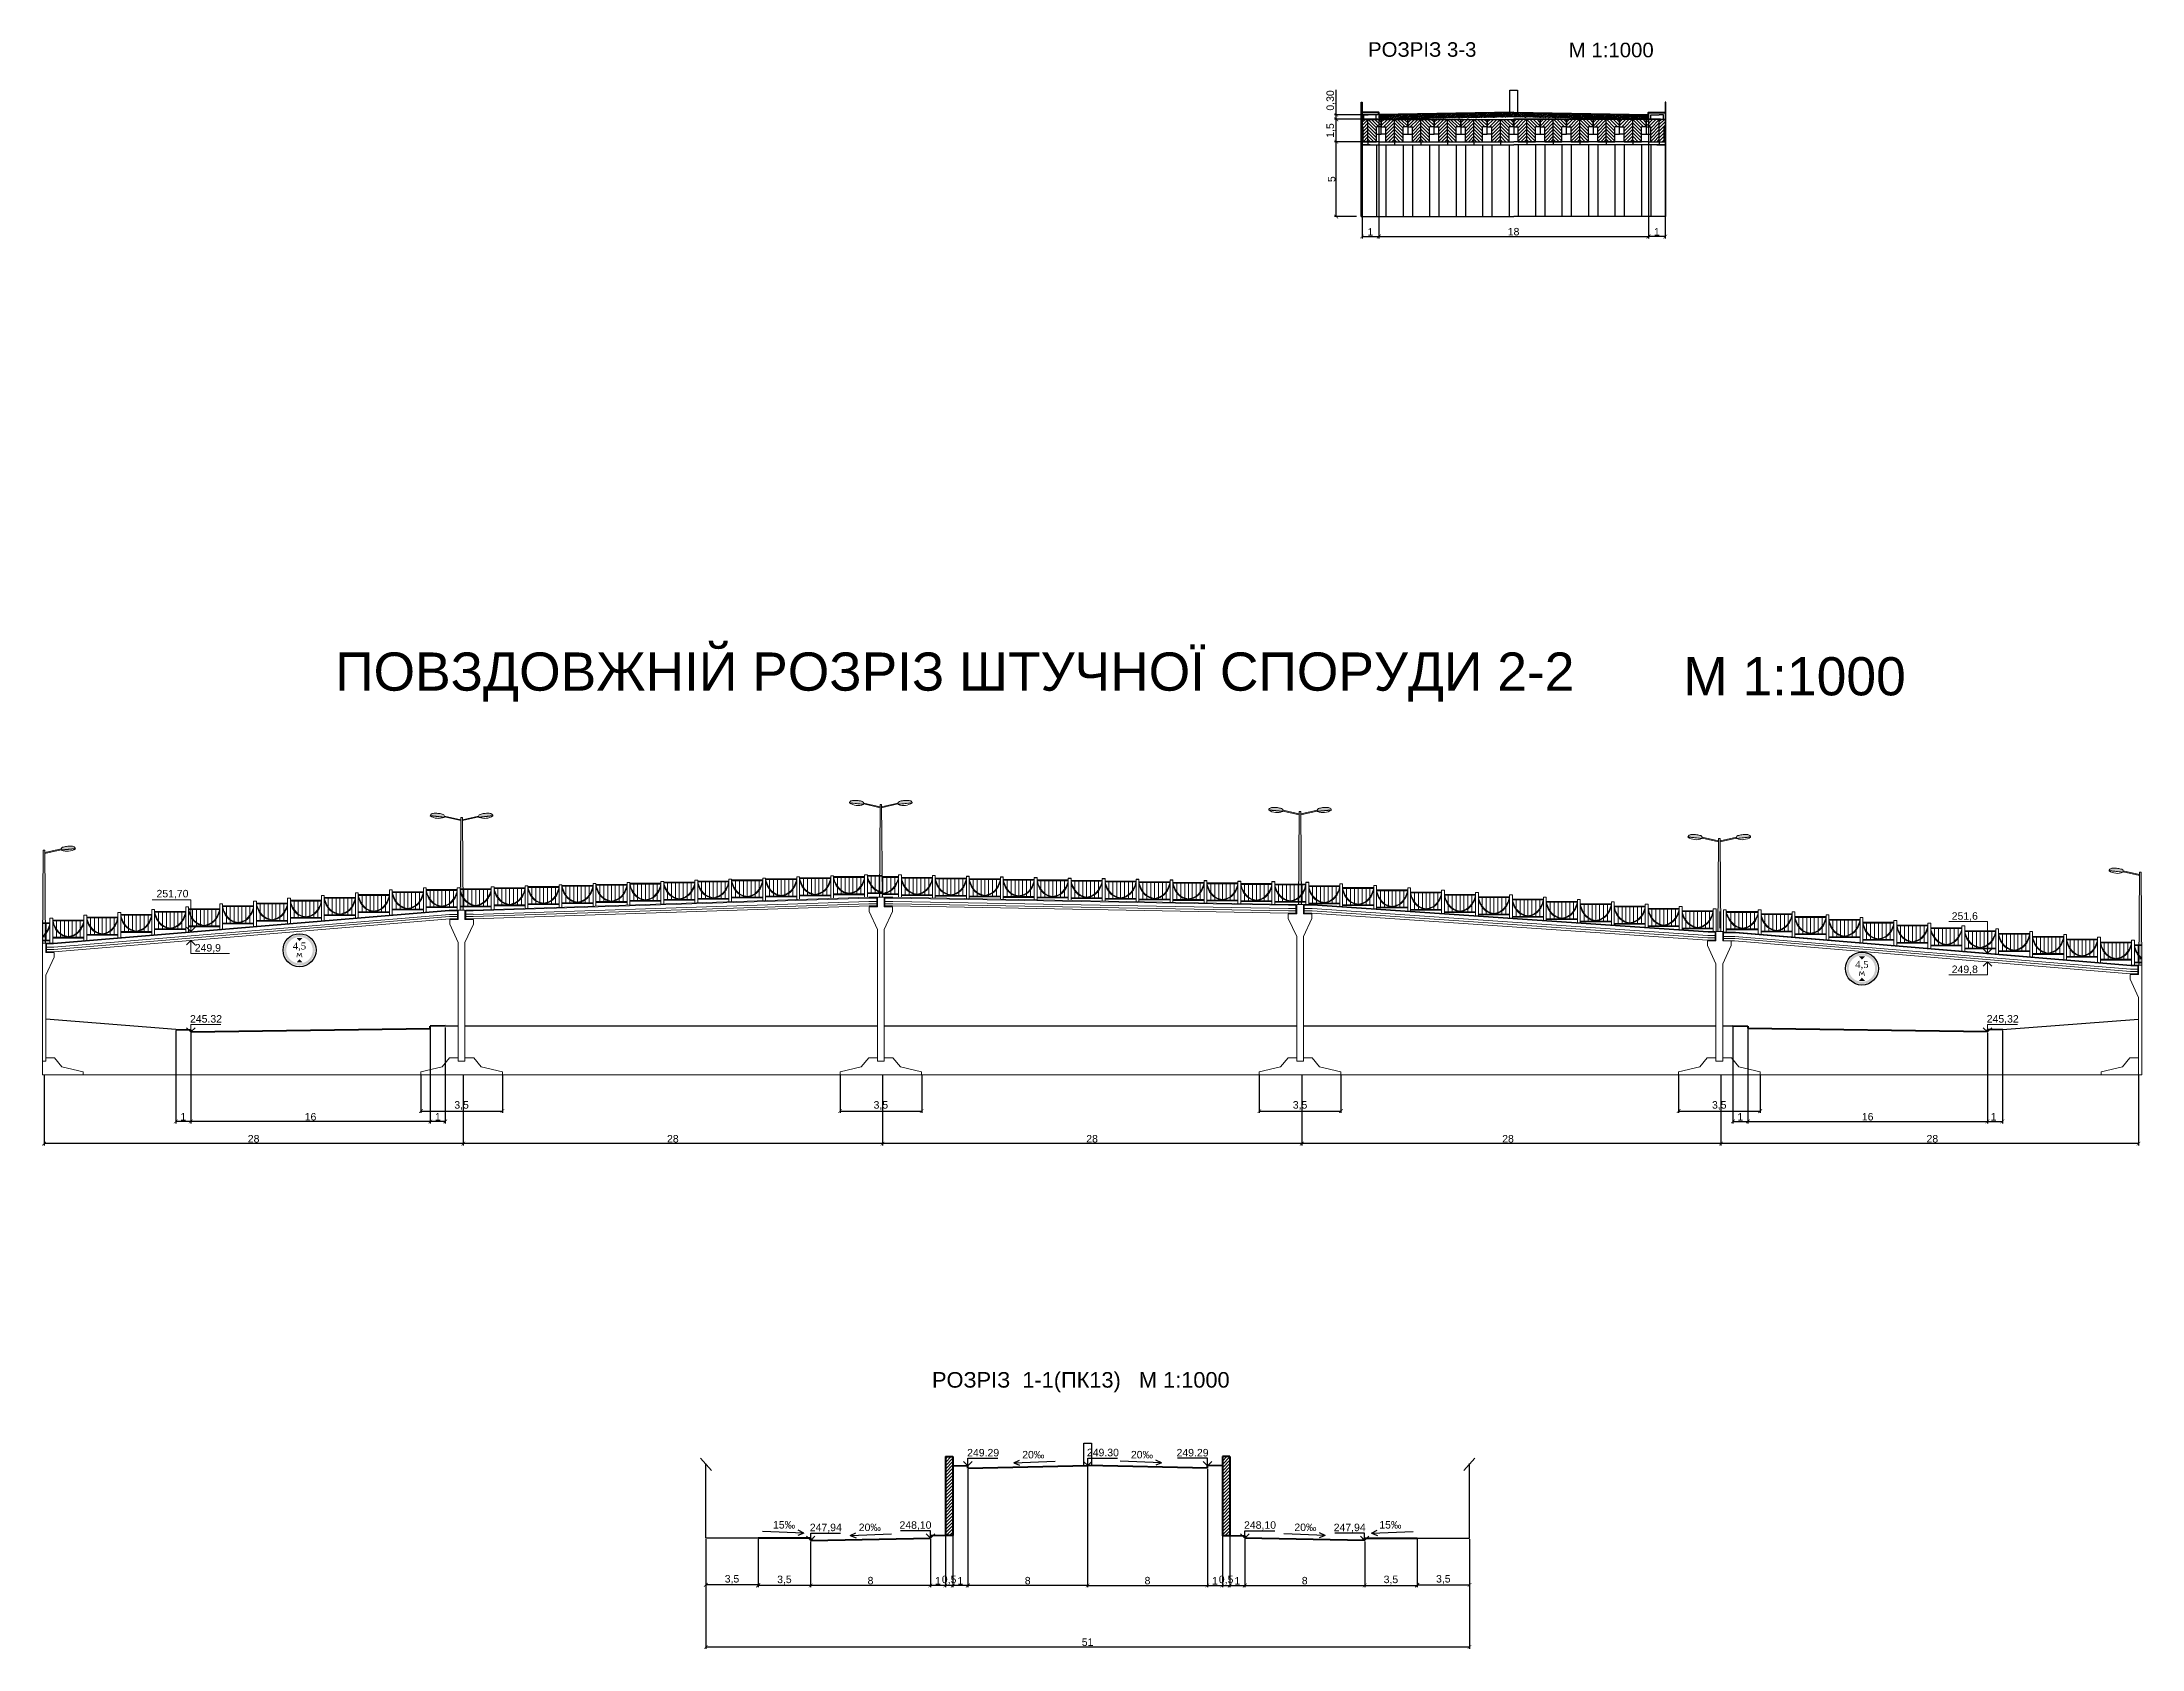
# Model space of a CAD drawing. Header units: millimetres. Extents: x -2825 to 30098, y -1816 to 5947.
# Drawn here: x -1453.2 to -1312.9, y -935.9 to -828.5 of the extents above; entities that cross this region are included whole.
import ezdxf

# ---------------------------------------------------------------- set-up
doc = ezdxf.new("R2010")
doc.units = ezdxf.units.MM
doc.linetypes.add('невидимая2', pattern=[4.7625, 3.175, -1.5875])
for name, color, linetype, lineweight in [('RAZMERU', 7, 'Continuous', 15), ('вертикалка', 200, 'Continuous', 9), ('дорога', 126, 'Continuous', 25), ('розрізи', 7, 'Continuous', 15), ('Текст', 7, 'Continuous', 20)]:
    doc.layers.add(name, color=color, linetype=linetype, lineweight=lineweight)
doc.layers.add('размери', color=250, linetype='Continuous')
doc.styles.add('natasha', font='times.ttf', dxfattribs={"height": 2.5})
doc.styles.get("Standard").update_dxf_attribs({"font": 'arial.ttf'})
doc.dimstyles.new('Переход', dxfattribs={"dimscale": 0.1, "dimtxt": 5, "dimasz": 2.5, "dimexe": 1.25, "dimexo": 0.625, "dimtad": 1, "dimtxsty": 'Standard', "dimblk": 'ARCHTICK', "dimcen": 2.5, "dimadec": 0, "dimazin": 0, "dimtfac": 1, "dimtmove": 0, "dimatfit": 3, "dimldrblk": 'ARCHTICK', "dimfxl": 1, "dimarcsym": 0})
pattern_1 = [(45, (2095.9959, 3035.5418), (-0.1122532015, 0.1122532015), [])]
pattern_2 = [(45, (-2103.51255, 6534.53056), (-0.1122532015, 0.1122532015), [])]

msp = doc.modelspace()

# ---------------------------------------------------------------- texts
for s, height, p in [('РОЗРІЗ 3-3', 0.97384, (-1364.60981, -829.50298)), ('М 1:1000', 0.97384, (-1351.20223, -829.53659)), ('ПОВЗДОВЖНІЙ РОЗРІЗ ШТУЧНОЇ СПОРУДИ 2-2', 2.553, (-1433.5931, -871.85252)), ('М 1:1000', 2.553, (-1343.56336, -872.16515))]:
    msp.add_text(s, height=height).set_placement(p)
at = {"color": 0}
msp.add_text('РОЗРІЗ  1-1(ПК13)   M 1:1000', height=1.04, dxfattribs=at).set_placement((-1393.72926, -918.41392))
at = {"layer": 'вертикалка', "color": 0}
for s, p in [('251,70', (-1445.52695, -885.65968)), ('251,6', (-1325.62664, -887.15515)), ('249,9', (-1442.96967, -889.27841)), ('249,8', (-1325.62664, -890.71463)), ('245.32', (-1443.2879, -894.02662)), ('245,32', (-1323.2879, -894.02662))]:
    msp.add_text(s, height=0.5, dxfattribs=at).set_placement(p)
at = {"layer": 'Текст', "color": 0}
for s, p in [('249.29', (-1391.38513, -923.00774)), ('20‰', (-1387.70618, -923.14068)), ('249.30', (-1383.38513, -922.99774)), ('20‰', (-1380.44782, -923.14068)), ('249.29', (-1377.39745, -923.00774)), ('15‰', (-1404.35121, -927.82781)), ('247,94', (-1401.89099, -928.00275)), ('20‰', (-1398.62382, -927.99403)), ('248,10', (-1395.90324, -927.84274)), ('248,10', (-1372.89093, -927.84274)), ('20‰', (-1369.53017, -927.99403)), ('247,94', (-1366.90284, -928.00275)), ('15‰', (-1363.85838, -927.82781))]:
    msp.add_text(s, height=0.5, dxfattribs=at).set_placement(p)

# ---------------------------------------------------------------- blocks, each defined once
blk = doc.blocks.new('_ArchTick')
at = {"color": 0, "linetype": 'ByBlock', "const_width": 0.15}
blk.add_lwpolyline([(-0.5, -0.5), (0.5, 0.5)], dxfattribs=at)
blk = doc.blocks.new('*D688')
at = {"color": 0, "lineweight": -2, "transparency": 16777216}
for p, q in [((-1375.34, -923.85), (-1375.34, -931.75)), ((-1374.34, -923.68), (-1374.34, -931.75)), ((-1375.34, -931.63), (-1374.34, -931.63))]:
    blk.add_line(p, q, dxfattribs=at)
at = {"layer": 'Defpoints', "color": 0, "transparency": 16777216}
for p in [(-1375.34, -923.79), (-1374.34, -923.62), (-1374.34, -931.63)]:
    blk.add_point(p, dxfattribs=at)
at = {"color": 0, "lineweight": -2, "transparency": 16777216, "xscale": 0.25, "yscale": 0.25, "zscale": 0.25, "rotation": 180}
blk.add_blockref('_ArchTick', (-1375.34, -931.63), dxfattribs=at)
at = {"color": 0, "lineweight": -2, "transparency": 16777216, "xscale": 0.25, "yscale": 0.25, "zscale": 0.25}
blk.add_blockref('_ArchTick', (-1374.34, -931.63), dxfattribs=at)
at = {"color": 0, "transparency": 16777216, "insert": (-1374.84, -931.32), "char_height": 0.5, "attachment_point": 5}
blk.add_mtext('1', dxfattribs=at)
blk = doc.blocks.new('*D689')
at = {"color": 0, "lineweight": -2, "transparency": 16777216}
for p, q in [((-1374.34, -923.68), (-1374.34, -931.75)), ((-1373.84, -928.36), (-1373.84, -931.75)), ((-1374.34, -931.63), (-1373.84, -931.63))]:
    blk.add_line(p, q, dxfattribs=at)
at = {"layer": 'Defpoints', "color": 0, "transparency": 16777216}
for p in [(-1374.34, -923.62), (-1373.84, -928.3), (-1373.84, -931.63)]:
    blk.add_point(p, dxfattribs=at)
at = {"color": 0, "lineweight": -2, "transparency": 16777216, "xscale": 0.25, "yscale": 0.25, "zscale": 0.25, "rotation": 180}
blk.add_blockref('_ArchTick', (-1374.34, -931.63), dxfattribs=at)
at = {"color": 0, "lineweight": -2, "transparency": 16777216, "xscale": 0.25, "yscale": 0.25, "zscale": 0.25}
blk.add_blockref('_ArchTick', (-1373.84, -931.63), dxfattribs=at)
at = {"color": 0, "transparency": 16777216, "insert": (-1374.09, -931.27), "char_height": 0.5, "attachment_point": 5}
blk.add_mtext('0,5', dxfattribs=at)
blk = doc.blocks.new('*D690')
at = {"color": 0, "lineweight": -2, "transparency": 16777216}
for p, q in [((-1373.84, -928.36), (-1373.84, -931.75)), ((-1372.84, -928.53), (-1372.84, -931.75)), ((-1373.84, -931.63), (-1372.84, -931.63))]:
    blk.add_line(p, q, dxfattribs=at)
at = {"layer": 'Defpoints', "color": 0, "transparency": 16777216}
for p in [(-1373.84, -928.3), (-1372.84, -928.47), (-1372.84, -931.63)]:
    blk.add_point(p, dxfattribs=at)
at = {"color": 0, "lineweight": -2, "transparency": 16777216, "xscale": 0.25, "yscale": 0.25, "zscale": 0.25, "rotation": 180}
blk.add_blockref('_ArchTick', (-1373.84, -931.63), dxfattribs=at)
at = {"color": 0, "lineweight": -2, "transparency": 16777216, "xscale": 0.25, "yscale": 0.25, "zscale": 0.25}
blk.add_blockref('_ArchTick', (-1372.84, -931.63), dxfattribs=at)
at = {"color": 0, "transparency": 16777216, "insert": (-1373.34, -931.32), "char_height": 0.5, "attachment_point": 5}
blk.add_mtext('1', dxfattribs=at)
blk = doc.blocks.new('*D691')
at = {"color": 0, "lineweight": -2, "transparency": 16777216}
for p, q in [((-1372.84, -928.53), (-1372.84, -931.75)), ((-1364.83, -928.69), (-1364.83, -931.75)), ((-1372.84, -931.63), (-1364.83, -931.63))]:
    blk.add_line(p, q, dxfattribs=at)
at = {"layer": 'Defpoints', "color": 0, "transparency": 16777216}
for p in [(-1372.84, -928.47), (-1364.83, -928.63), (-1364.83, -931.63)]:
    blk.add_point(p, dxfattribs=at)
at = {"color": 0, "lineweight": -2, "transparency": 16777216, "xscale": 0.25, "yscale": 0.25, "zscale": 0.25, "rotation": 180}
blk.add_blockref('_ArchTick', (-1372.84, -931.63), dxfattribs=at)
at = {"color": 0, "lineweight": -2, "transparency": 16777216, "xscale": 0.25, "yscale": 0.25, "zscale": 0.25}
blk.add_blockref('_ArchTick', (-1364.83, -931.63), dxfattribs=at)
at = {"color": 0, "transparency": 16777216, "insert": (-1368.84, -931.31), "char_height": 0.5, "attachment_point": 5}
blk.add_mtext('8', dxfattribs=at)
blk = doc.blocks.new('*D654')
at = {"color": 0, "lineweight": -2, "transparency": 16777216}
for p, q in [((-1364.83, -928.69), (-1364.83, -931.75)), ((-1361.33, -928.54), (-1361.33, -931.75)), ((-1364.83, -931.63), (-1361.33, -931.63))]:
    blk.add_line(p, q, dxfattribs=at)
at = {"layer": 'Defpoints', "color": 0, "transparency": 16777216}
for p in [(-1361.33, -928.48), (-1364.83, -928.63), (-1361.33, -931.63)]:
    blk.add_point(p, dxfattribs=at)
at = {"color": 0, "lineweight": -2, "transparency": 16777216, "xscale": 0.25, "yscale": 0.25, "zscale": 0.25, "rotation": 180}
blk.add_blockref('_ArchTick', (-1364.83, -931.63), dxfattribs=at)
at = {"color": 0, "lineweight": -2, "transparency": 16777216, "xscale": 0.25, "yscale": 0.25, "zscale": 0.25}
blk.add_blockref('_ArchTick', (-1361.33, -931.63), dxfattribs=at)
at = {"color": 0, "transparency": 16777216, "insert": (-1363.08, -931.27), "char_height": 0.5, "attachment_point": 5}
blk.add_mtext('3,5', dxfattribs=at)
blk = doc.blocks.new('*D692')
at = {"color": 0, "lineweight": -2, "transparency": 16777216}
for p, q in [((-1361.33, -928.54), (-1361.33, -931.71)), ((-1357.83, -928.54), (-1357.83, -931.71)), ((-1361.33, -931.59), (-1357.83, -931.59))]:
    blk.add_line(p, q, dxfattribs=at)
at = {"layer": 'Defpoints', "color": 0, "transparency": 16777216}
for p in [(-1361.33, -928.48), (-1357.83, -928.48), (-1357.83, -931.59)]:
    blk.add_point(p, dxfattribs=at)
at = {"color": 0, "lineweight": -2, "transparency": 16777216, "xscale": 0.25, "yscale": 0.25, "zscale": 0.25, "rotation": 180}
blk.add_blockref('_ArchTick', (-1361.33, -931.59), dxfattribs=at)
at = {"color": 0, "lineweight": -2, "transparency": 16777216, "xscale": 0.25, "yscale": 0.25, "zscale": 0.25}
blk.add_blockref('_ArchTick', (-1357.83, -931.59), dxfattribs=at)
at = {"color": 0, "transparency": 16777216, "insert": (-1359.58, -931.23), "char_height": 0.5, "attachment_point": 5}
blk.add_mtext('3,5', dxfattribs=at)
blk = doc.blocks.new('*D655')
at = {"color": 0, "lineweight": -2, "transparency": 16777216}
for p, q in [((-1408.84, -928.54), (-1408.84, -935.86)), ((-1357.83, -928.54), (-1357.83, -935.86)), ((-1408.84, -935.74), (-1357.83, -935.74))]:
    blk.add_line(p, q, dxfattribs=at)
at = {"layer": 'Defpoints', "color": 0, "transparency": 16777216}
for p in [(-1408.84, -928.48), (-1357.83, -928.48), (-1357.83, -935.74)]:
    blk.add_point(p, dxfattribs=at)
at = {"color": 0, "lineweight": -2, "transparency": 16777216, "xscale": 0.25, "yscale": 0.25, "zscale": 0.25, "rotation": 180}
blk.add_blockref('_ArchTick', (-1408.84, -935.74), dxfattribs=at)
at = {"color": 0, "lineweight": -2, "transparency": 16777216, "xscale": 0.25, "yscale": 0.25, "zscale": 0.25}
blk.add_blockref('_ArchTick', (-1357.83, -935.74), dxfattribs=at)
at = {"color": 0, "transparency": 16777216, "insert": (-1383.34, -935.42), "char_height": 0.5, "attachment_point": 5}
blk.add_mtext('51', dxfattribs=at)
blk = doc.blocks.new('*D656')
at = {"color": 0, "lineweight": -2, "transparency": 16777216}
for p, q in [((-1383.34, -923.54), (-1383.34, -931.75)), ((-1375.34, -923.85), (-1375.34, -931.75)), ((-1383.34, -931.63), (-1375.34, -931.63))]:
    blk.add_line(p, q, dxfattribs=at)
at = {"layer": 'Defpoints', "color": 0, "transparency": 16777216}
for p in [(-1383.34, -923.48), (-1375.34, -923.79), (-1375.34, -931.63)]:
    blk.add_point(p, dxfattribs=at)
at = {"color": 0, "lineweight": -2, "transparency": 16777216, "xscale": 0.25, "yscale": 0.25, "zscale": 0.25, "rotation": 180}
blk.add_blockref('_ArchTick', (-1383.34, -931.63), dxfattribs=at)
at = {"color": 0, "lineweight": -2, "transparency": 16777216, "xscale": 0.25, "yscale": 0.25, "zscale": 0.25}
blk.add_blockref('_ArchTick', (-1375.34, -931.63), dxfattribs=at)
at = {"color": 0, "transparency": 16777216, "insert": (-1379.34, -931.31), "char_height": 0.5, "attachment_point": 5}
blk.add_mtext('8', dxfattribs=at)
blk = doc.blocks.new('*D693')
at = {"color": 0, "lineweight": -2, "transparency": 16777216}
for p, q in [((-1392.34, -923.68), (-1392.34, -931.75)), ((-1391.34, -923.85), (-1391.34, -931.75)), ((-1391.34, -931.63), (-1392.34, -931.63))]:
    blk.add_line(p, q, dxfattribs=at)
at = {"layer": 'Defpoints', "color": 0, "transparency": 16777216}
for p in [(-1392.34, -923.62), (-1391.34, -923.79), (-1392.34, -931.63)]:
    blk.add_point(p, dxfattribs=at)
at = {"color": 0, "lineweight": -2, "transparency": 16777216, "xscale": 0.25, "yscale": 0.25, "zscale": 0.25, "rotation": 180}
blk.add_blockref('_ArchTick', (-1392.34, -931.63), dxfattribs=at)
at = {"color": 0, "lineweight": -2, "transparency": 16777216, "xscale": 0.25, "yscale": 0.25, "zscale": 0.25}
blk.add_blockref('_ArchTick', (-1391.34, -931.63), dxfattribs=at)
at = {"color": 0, "transparency": 16777216, "insert": (-1391.84, -931.32), "char_height": 0.5, "attachment_point": 5}
blk.add_mtext('1', dxfattribs=at)
blk = doc.blocks.new('*D694')
at = {"color": 0, "lineweight": -2, "transparency": 16777216}
for p, q in [((-1392.34, -923.68), (-1392.34, -931.75)), ((-1392.84, -928.36), (-1392.84, -931.75)), ((-1392.34, -931.63), (-1392.84, -931.63))]:
    blk.add_line(p, q, dxfattribs=at)
at = {"layer": 'Defpoints', "color": 0, "transparency": 16777216}
for p in [(-1392.34, -923.62), (-1392.84, -928.3), (-1392.84, -931.63)]:
    blk.add_point(p, dxfattribs=at)
at = {"color": 0, "lineweight": -2, "transparency": 16777216, "xscale": 0.25, "yscale": 0.25, "zscale": 0.25, "rotation": 180}
blk.add_blockref('_ArchTick', (-1392.84, -931.63), dxfattribs=at)
at = {"color": 0, "lineweight": -2, "transparency": 16777216, "xscale": 0.25, "yscale": 0.25, "zscale": 0.25}
blk.add_blockref('_ArchTick', (-1392.34, -931.63), dxfattribs=at)
at = {"color": 0, "transparency": 16777216, "insert": (-1392.59, -931.27), "char_height": 0.5, "attachment_point": 5}
blk.add_mtext('0,5', dxfattribs=at)
blk = doc.blocks.new('*D695')
at = {"color": 0, "lineweight": -2, "transparency": 16777216}
for p, q in [((-1392.84, -928.36), (-1392.84, -931.75)), ((-1393.84, -928.53), (-1393.84, -931.75)), ((-1392.84, -931.63), (-1393.84, -931.63))]:
    blk.add_line(p, q, dxfattribs=at)
at = {"layer": 'Defpoints', "color": 0, "transparency": 16777216}
for p in [(-1393.84, -928.47), (-1392.84, -928.3), (-1393.84, -931.63)]:
    blk.add_point(p, dxfattribs=at)
at = {"color": 0, "lineweight": -2, "transparency": 16777216, "xscale": 0.25, "yscale": 0.25, "zscale": 0.25, "rotation": 180}
blk.add_blockref('_ArchTick', (-1393.84, -931.63), dxfattribs=at)
at = {"color": 0, "lineweight": -2, "transparency": 16777216, "xscale": 0.25, "yscale": 0.25, "zscale": 0.25}
blk.add_blockref('_ArchTick', (-1392.84, -931.63), dxfattribs=at)
at = {"color": 0, "transparency": 16777216, "insert": (-1393.34, -931.32), "char_height": 0.5, "attachment_point": 5}
blk.add_mtext('1', dxfattribs=at)
blk = doc.blocks.new('*D696')
at = {"color": 0, "lineweight": -2, "transparency": 16777216}
for p, q in [((-1401.84, -928.69), (-1401.84, -931.75)), ((-1393.84, -928.53), (-1393.84, -931.75)), ((-1393.84, -931.63), (-1401.84, -931.63))]:
    blk.add_line(p, q, dxfattribs=at)
at = {"layer": 'Defpoints', "color": 0, "transparency": 16777216}
for p in [(-1393.84, -928.47), (-1401.84, -928.63), (-1401.84, -931.63)]:
    blk.add_point(p, dxfattribs=at)
at = {"color": 0, "lineweight": -2, "transparency": 16777216, "xscale": 0.25, "yscale": 0.25, "zscale": 0.25, "rotation": 180}
blk.add_blockref('_ArchTick', (-1401.84, -931.63), dxfattribs=at)
at = {"color": 0, "lineweight": -2, "transparency": 16777216, "xscale": 0.25, "yscale": 0.25, "zscale": 0.25}
blk.add_blockref('_ArchTick', (-1393.84, -931.63), dxfattribs=at)
at = {"color": 0, "transparency": 16777216, "insert": (-1397.84, -931.31), "char_height": 0.5, "attachment_point": 5}
blk.add_mtext('8', dxfattribs=at)
blk = doc.blocks.new('*D657')
at = {"color": 0, "lineweight": -2, "transparency": 16777216}
for p, q in [((-1405.34, -928.54), (-1405.34, -931.75)), ((-1401.84, -928.69), (-1401.84, -931.75)), ((-1401.84, -931.63), (-1405.34, -931.63))]:
    blk.add_line(p, q, dxfattribs=at)
at = {"layer": 'Defpoints', "color": 0, "transparency": 16777216}
for p in [(-1405.34, -928.48), (-1401.84, -928.63), (-1405.34, -931.63)]:
    blk.add_point(p, dxfattribs=at)
at = {"color": 0, "lineweight": -2, "transparency": 16777216, "xscale": 0.25, "yscale": 0.25, "zscale": 0.25, "rotation": 180}
blk.add_blockref('_ArchTick', (-1405.34, -931.63), dxfattribs=at)
at = {"color": 0, "lineweight": -2, "transparency": 16777216, "xscale": 0.25, "yscale": 0.25, "zscale": 0.25}
blk.add_blockref('_ArchTick', (-1401.84, -931.63), dxfattribs=at)
at = {"color": 0, "transparency": 16777216, "insert": (-1403.59, -931.27), "char_height": 0.5, "attachment_point": 5}
blk.add_mtext('3,5', dxfattribs=at)
blk = doc.blocks.new('*D697')
at = {"color": 0, "lineweight": -2, "transparency": 16777216}
for p, q in [((-1408.84, -928.54), (-1408.84, -931.71)), ((-1405.34, -928.54), (-1405.34, -931.71)), ((-1405.34, -931.59), (-1408.84, -931.59))]:
    blk.add_line(p, q, dxfattribs=at)
at = {"layer": 'Defpoints', "color": 0, "transparency": 16777216}
for p in [(-1408.84, -928.48), (-1405.34, -928.48), (-1408.84, -931.59)]:
    blk.add_point(p, dxfattribs=at)
at = {"color": 0, "lineweight": -2, "transparency": 16777216, "xscale": 0.25, "yscale": 0.25, "zscale": 0.25, "rotation": 180}
blk.add_blockref('_ArchTick', (-1408.84, -931.59), dxfattribs=at)
at = {"color": 0, "lineweight": -2, "transparency": 16777216, "xscale": 0.25, "yscale": 0.25, "zscale": 0.25}
blk.add_blockref('_ArchTick', (-1405.34, -931.59), dxfattribs=at)
at = {"color": 0, "transparency": 16777216, "insert": (-1407.09, -931.23), "char_height": 0.5, "attachment_point": 5}
blk.add_mtext('3,5', dxfattribs=at)
blk = doc.blocks.new('*D658')
at = {"color": 0, "lineweight": -2, "transparency": 16777216}
for p, q in [((-1391.34, -923.85), (-1391.34, -931.75)), ((-1383.34, -923.54), (-1383.34, -931.75)), ((-1383.34, -931.63), (-1391.34, -931.63))]:
    blk.add_line(p, q, dxfattribs=at)
at = {"layer": 'Defpoints', "color": 0, "transparency": 16777216}
for p in [(-1391.34, -923.79), (-1383.34, -923.48), (-1391.34, -931.63)]:
    blk.add_point(p, dxfattribs=at)
at = {"color": 0, "lineweight": -2, "transparency": 16777216, "xscale": 0.25, "yscale": 0.25, "zscale": 0.25, "rotation": 180}
blk.add_blockref('_ArchTick', (-1391.34, -931.63), dxfattribs=at)
at = {"color": 0, "lineweight": -2, "transparency": 16777216, "xscale": 0.25, "yscale": 0.25, "zscale": 0.25}
blk.add_blockref('_ArchTick', (-1383.34, -931.63), dxfattribs=at)
at = {"color": 0, "transparency": 16777216, "insert": (-1387.34, -931.31), "char_height": 0.5, "attachment_point": 5}
blk.add_mtext('8', dxfattribs=at)
blk = doc.blocks.new('*D708')
at = {"layer": 'Defpoints', "color": 0, "transparency": 16777216}
for p in [(-1371.87, -897.51), (-1366.42, -897.51), (-1366.42, -899.94)]:
    blk.add_point(p, dxfattribs=at)
at = {"layer": 'Текст', "color": 0, "lineweight": -2, "transparency": 16777216}
for p, q in [((-1371.87, -897.57), (-1371.87, -900.06)), ((-1366.42, -897.57), (-1366.42, -900.06)), ((-1371.87, -899.94), (-1366.42, -899.94))]:
    blk.add_line(p, q, dxfattribs=at)
at = {"layer": 'Текст', "color": 0, "lineweight": -2, "transparency": 16777216, "xscale": 0.25, "yscale": 0.25, "zscale": 0.25, "rotation": 180}
blk.add_blockref('_ArchTick', (-1371.87, -899.94), dxfattribs=at)
at = {"layer": 'Текст', "color": 0, "lineweight": -2, "transparency": 16777216, "xscale": 0.25, "yscale": 0.25, "zscale": 0.25}
blk.add_blockref('_ArchTick', (-1366.42, -899.94), dxfattribs=at)
at = {"layer": 'Текст', "color": 0, "transparency": 16777216, "insert": (-1369.15, -899.57), "char_height": 0.5, "attachment_point": 5}
blk.add_mtext('3,5', dxfattribs=at)
blk = doc.blocks.new('*D709')
at = {"layer": 'Defpoints', "color": 0, "transparency": 16777216}
for p in [(-1313.15, -897.51), (-1341.04, -898.13), (-1341.04, -902.11)]:
    blk.add_point(p, dxfattribs=at)
at = {"layer": 'Текст', "color": 0, "lineweight": -2, "transparency": 16777216}
for p, q in [((-1313.15, -897.57), (-1313.15, -902.24)), ((-1341.04, -898.2), (-1341.04, -902.24)), ((-1313.15, -902.11), (-1341.04, -902.11))]:
    blk.add_line(p, q, dxfattribs=at)
at = {"layer": 'Текст', "color": 0, "lineweight": -2, "transparency": 16777216, "xscale": 0.25, "yscale": 0.25, "zscale": 0.25, "rotation": 180}
blk.add_blockref('_ArchTick', (-1341.04, -902.11), dxfattribs=at)
at = {"layer": 'Текст', "color": 0, "lineweight": -2, "transparency": 16777216, "xscale": 0.25, "yscale": 0.25, "zscale": 0.25}
blk.add_blockref('_ArchTick', (-1313.15, -902.11), dxfattribs=at)
at = {"layer": 'Текст', "color": 0, "transparency": 16777216, "insert": (-1326.92, -901.79), "char_height": 0.5, "attachment_point": 5}
blk.add_mtext('28', dxfattribs=at)
blk = doc.blocks.new('*D710')
at = {"layer": 'Defpoints', "color": 0, "transparency": 16777216}
for p in [(-1369.04, -897.51), (-1341.04, -897.51), (-1369.04, -902.11)]:
    blk.add_point(p, dxfattribs=at)
at = {"layer": 'Текст', "color": 0, "lineweight": -2, "transparency": 16777216}
for p, q in [((-1369.04, -897.57), (-1369.04, -902.24)), ((-1341.04, -897.57), (-1341.04, -902.24)), ((-1341.04, -902.11), (-1369.04, -902.11))]:
    blk.add_line(p, q, dxfattribs=at)
at = {"layer": 'Текст', "color": 0, "lineweight": -2, "transparency": 16777216, "xscale": 0.25, "yscale": 0.25, "zscale": 0.25, "rotation": 180}
blk.add_blockref('_ArchTick', (-1369.04, -902.11), dxfattribs=at)
at = {"layer": 'Текст', "color": 0, "lineweight": -2, "transparency": 16777216, "xscale": 0.25, "yscale": 0.25, "zscale": 0.25}
blk.add_blockref('_ArchTick', (-1341.04, -902.11), dxfattribs=at)
at = {"layer": 'Текст', "color": 0, "transparency": 16777216, "insert": (-1355.26, -901.79), "char_height": 0.5, "attachment_point": 5}
blk.add_mtext('28', dxfattribs=at)
blk = doc.blocks.new('*D711')
at = {"layer": 'Defpoints', "color": 0, "transparency": 16777216}
for p in [(-1397.04, -897.51), (-1369.04, -897.51), (-1397.04, -902.11)]:
    blk.add_point(p, dxfattribs=at)
at = {"layer": 'Текст', "color": 0, "lineweight": -2, "transparency": 16777216}
for p, q in [((-1397.04, -897.57), (-1397.04, -902.24)), ((-1369.04, -897.57), (-1369.04, -902.24)), ((-1369.04, -902.11), (-1397.04, -902.11))]:
    blk.add_line(p, q, dxfattribs=at)
at = {"layer": 'Текст', "color": 0, "lineweight": -2, "transparency": 16777216, "xscale": 0.25, "yscale": 0.25, "zscale": 0.25, "rotation": 180}
blk.add_blockref('_ArchTick', (-1397.04, -902.11), dxfattribs=at)
at = {"layer": 'Текст', "color": 0, "lineweight": -2, "transparency": 16777216, "xscale": 0.25, "yscale": 0.25, "zscale": 0.25}
blk.add_blockref('_ArchTick', (-1369.04, -902.11), dxfattribs=at)
at = {"layer": 'Текст', "color": 0, "transparency": 16777216, "insert": (-1383.04, -901.79), "char_height": 0.5, "attachment_point": 5}
blk.add_mtext('28', dxfattribs=at)
blk = doc.blocks.new('*D712')
at = {"layer": 'Defpoints', "color": 0, "transparency": 16777216}
for p in [(-1425.04, -897.51), (-1397.04, -897.51), (-1425.04, -902.11)]:
    blk.add_point(p, dxfattribs=at)
at = {"layer": 'Текст', "color": 0, "lineweight": -2, "transparency": 16777216}
for p, q in [((-1425.04, -897.57), (-1425.04, -902.24)), ((-1397.04, -897.57), (-1397.04, -902.24)), ((-1397.04, -902.11), (-1425.04, -902.11))]:
    blk.add_line(p, q, dxfattribs=at)
at = {"layer": 'Текст', "color": 0, "lineweight": -2, "transparency": 16777216, "xscale": 0.25, "yscale": 0.25, "zscale": 0.25, "rotation": 180}
blk.add_blockref('_ArchTick', (-1425.04, -902.11), dxfattribs=at)
at = {"layer": 'Текст', "color": 0, "lineweight": -2, "transparency": 16777216, "xscale": 0.25, "yscale": 0.25, "zscale": 0.25}
blk.add_blockref('_ArchTick', (-1397.04, -902.11), dxfattribs=at)
at = {"layer": 'Текст', "color": 0, "transparency": 16777216, "insert": (-1411.04, -901.79), "char_height": 0.5, "attachment_point": 5}
blk.add_mtext('28', dxfattribs=at)
blk = doc.blocks.new('*D713')
at = {"layer": 'Defpoints', "color": 0, "transparency": 16777216}
for p in [(-1453.04, -897.51), (-1425.04, -897.51), (-1453.04, -902.11)]:
    blk.add_point(p, dxfattribs=at)
at = {"layer": 'Текст', "color": 0, "lineweight": -2, "transparency": 16777216}
for p, q in [((-1453.04, -897.57), (-1453.04, -902.24)), ((-1425.04, -897.57), (-1425.04, -902.24)), ((-1425.04, -902.11), (-1453.04, -902.11))]:
    blk.add_line(p, q, dxfattribs=at)
at = {"layer": 'Текст', "color": 0, "lineweight": -2, "transparency": 16777216, "xscale": 0.25, "yscale": 0.25, "zscale": 0.25, "rotation": 180}
blk.add_blockref('_ArchTick', (-1453.04, -902.11), dxfattribs=at)
at = {"layer": 'Текст', "color": 0, "lineweight": -2, "transparency": 16777216, "xscale": 0.25, "yscale": 0.25, "zscale": 0.25}
blk.add_blockref('_ArchTick', (-1425.04, -902.11), dxfattribs=at)
at = {"layer": 'Текст', "color": 0, "transparency": 16777216, "insert": (-1439.04, -901.79), "char_height": 0.5, "attachment_point": 5}
blk.add_mtext('28', dxfattribs=at)
blk = doc.blocks.new('*D715')
at = {"layer": 'Defpoints', "color": 0, "transparency": 16777216}
for p in [(-1443.24, -894.65), (-1427.24, -894.41), (-1443.24, -900.63)]:
    blk.add_point(p, dxfattribs=at)
at = {"layer": 'Текст', "color": 0, "lineweight": -2, "transparency": 16777216}
for p, q in [((-1443.24, -894.72), (-1443.24, -900.76)), ((-1427.24, -894.48), (-1427.24, -900.76)), ((-1427.24, -900.63), (-1443.24, -900.63))]:
    blk.add_line(p, q, dxfattribs=at)
at = {"layer": 'Текст', "color": 0, "lineweight": -2, "transparency": 16777216, "xscale": 0.25, "yscale": 0.25, "zscale": 0.25, "rotation": 180}
blk.add_blockref('_ArchTick', (-1443.24, -900.63), dxfattribs=at)
at = {"layer": 'Текст', "color": 0, "lineweight": -2, "transparency": 16777216, "xscale": 0.25, "yscale": 0.25, "zscale": 0.25}
blk.add_blockref('_ArchTick', (-1427.24, -900.63), dxfattribs=at)
at = {"layer": 'Текст', "color": 0, "transparency": 16777216, "insert": (-1435.24, -900.32), "char_height": 0.5, "attachment_point": 5}
blk.add_mtext('16', dxfattribs=at)
blk = doc.blocks.new('*D716')
at = {"layer": 'Defpoints', "color": 0, "transparency": 16777216}
for p in [(-1444.24, -894.48), (-1443.24, -894.5), (-1444.24, -900.63)]:
    blk.add_point(p, dxfattribs=at)
at = {"layer": 'Текст', "color": 0, "lineweight": -2, "transparency": 16777216}
for p, q in [((-1444.24, -894.55), (-1444.24, -900.76)), ((-1443.24, -894.57), (-1443.24, -900.76)), ((-1443.24, -900.63), (-1444.24, -900.63))]:
    blk.add_line(p, q, dxfattribs=at)
at = {"layer": 'Текст', "color": 0, "lineweight": -2, "transparency": 16777216, "xscale": 0.25, "yscale": 0.25, "zscale": 0.25, "rotation": 180}
blk.add_blockref('_ArchTick', (-1444.24, -900.63), dxfattribs=at)
at = {"layer": 'Текст', "color": 0, "lineweight": -2, "transparency": 16777216, "xscale": 0.25, "yscale": 0.25, "zscale": 0.25}
blk.add_blockref('_ArchTick', (-1443.24, -900.63), dxfattribs=at)
at = {"layer": 'Текст', "color": 0, "transparency": 16777216, "insert": (-1443.74, -900.32), "char_height": 0.5, "attachment_point": 5}
blk.add_mtext('1', dxfattribs=at)
blk = doc.blocks.new('*D717')
at = {"layer": 'Defpoints', "color": 0, "transparency": 16777216}
for p in [(-1340.24, -894.24), (-1339.24, -894.41), (-1339.24, -900.63)]:
    blk.add_point(p, dxfattribs=at)
at = {"layer": 'RAZMERU', "color": 0, "lineweight": -2, "transparency": 16777216}
for p, q in [((-1340.24, -894.31), (-1340.24, -900.76)), ((-1339.24, -894.48), (-1339.24, -900.76)), ((-1340.24, -900.63), (-1339.24, -900.63))]:
    blk.add_line(p, q, dxfattribs=at)
at = {"layer": 'RAZMERU', "color": 0, "lineweight": -2, "transparency": 16777216, "xscale": 0.25, "yscale": 0.25, "zscale": 0.25, "rotation": 180}
blk.add_blockref('_ArchTick', (-1340.24, -900.63), dxfattribs=at)
at = {"layer": 'RAZMERU', "color": 0, "lineweight": -2, "transparency": 16777216, "xscale": 0.25, "yscale": 0.25, "zscale": 0.25}
blk.add_blockref('_ArchTick', (-1339.24, -900.63), dxfattribs=at)
at = {"layer": 'RAZMERU', "color": 0, "transparency": 16777216, "insert": (-1339.74, -900.32), "char_height": 0.5, "attachment_point": 5}
blk.add_mtext('1', dxfattribs=at)
blk = doc.blocks.new('*D718')
at = {"layer": 'Defpoints', "color": 0, "transparency": 16777216}
for p in [(-1339.24, -894.41), (-1323.24, -894.65), (-1323.24, -900.63)]:
    blk.add_point(p, dxfattribs=at)
at = {"layer": 'Текст', "color": 0, "lineweight": -2, "transparency": 16777216}
for p, q in [((-1339.24, -894.48), (-1339.24, -900.76)), ((-1323.24, -894.72), (-1323.24, -900.76)), ((-1339.24, -900.63), (-1323.24, -900.63))]:
    blk.add_line(p, q, dxfattribs=at)
at = {"layer": 'Текст', "color": 0, "lineweight": -2, "transparency": 16777216, "xscale": 0.25, "yscale": 0.25, "zscale": 0.25, "rotation": 180}
blk.add_blockref('_ArchTick', (-1339.24, -900.63), dxfattribs=at)
at = {"layer": 'Текст', "color": 0, "lineweight": -2, "transparency": 16777216, "xscale": 0.25, "yscale": 0.25, "zscale": 0.25}
blk.add_blockref('_ArchTick', (-1323.24, -900.63), dxfattribs=at)
at = {"layer": 'Текст', "color": 0, "transparency": 16777216, "insert": (-1331.24, -900.32), "char_height": 0.5, "attachment_point": 5}
blk.add_mtext('16', dxfattribs=at)
blk = doc.blocks.new('*D719')
at = {"layer": 'Defpoints', "color": 0, "transparency": 16777216}
for p in [(-1323.24, -894.65), (-1322.24, -894.48), (-1322.24, -900.63)]:
    blk.add_point(p, dxfattribs=at)
at = {"layer": 'Текст', "color": 0, "lineweight": -2, "transparency": 16777216}
for p, q in [((-1323.24, -894.72), (-1323.24, -900.76)), ((-1322.24, -894.55), (-1322.24, -900.76)), ((-1323.24, -900.63), (-1322.24, -900.63))]:
    blk.add_line(p, q, dxfattribs=at)
at = {"layer": 'Текст', "color": 0, "lineweight": -2, "transparency": 16777216, "xscale": 0.25, "yscale": 0.25, "zscale": 0.25, "rotation": 180}
blk.add_blockref('_ArchTick', (-1323.24, -900.63), dxfattribs=at)
at = {"layer": 'Текст', "color": 0, "lineweight": -2, "transparency": 16777216, "xscale": 0.25, "yscale": 0.25, "zscale": 0.25}
blk.add_blockref('_ArchTick', (-1322.24, -900.63), dxfattribs=at)
at = {"layer": 'Текст', "color": 0, "transparency": 16777216, "insert": (-1322.83, -900.32), "char_height": 0.5, "attachment_point": 5}
blk.add_mtext('1', dxfattribs=at)
blk = doc.blocks.new('*D720')
at = {"layer": 'Defpoints', "color": 0, "transparency": 16777216}
for p in [(-1427.24, -894.26), (-1426.24, -894.28), (-1427.24, -900.63)]:
    blk.add_point(p, dxfattribs=at)
at = {"layer": 'Текст', "color": 0, "lineweight": -2, "transparency": 16777216}
for p, q in [((-1427.24, -894.33), (-1427.24, -900.76)), ((-1426.24, -894.35), (-1426.24, -900.76)), ((-1426.24, -900.63), (-1427.24, -900.63))]:
    blk.add_line(p, q, dxfattribs=at)
at = {"layer": 'Текст', "color": 0, "lineweight": -2, "transparency": 16777216, "xscale": 0.25, "yscale": 0.25, "zscale": 0.25, "rotation": 180}
blk.add_blockref('_ArchTick', (-1427.24, -900.63), dxfattribs=at)
at = {"layer": 'Текст', "color": 0, "lineweight": -2, "transparency": 16777216, "xscale": 0.25, "yscale": 0.25, "zscale": 0.25}
blk.add_blockref('_ArchTick', (-1426.24, -900.63), dxfattribs=at)
at = {"layer": 'Текст', "color": 0, "transparency": 16777216, "insert": (-1426.74, -900.32), "char_height": 0.5, "attachment_point": 5}
blk.add_mtext('1', dxfattribs=at)
blk = doc.blocks.new('*D721')
at = {"layer": 'Defpoints', "color": 0, "transparency": 16777216}
for p in [(-1399.87, -897.51), (-1394.42, -897.51), (-1394.42, -899.94)]:
    blk.add_point(p, dxfattribs=at)
at = {"layer": 'Текст', "color": 0, "lineweight": -2, "transparency": 16777216}
for p, q in [((-1399.87, -897.57), (-1399.87, -900.06)), ((-1394.42, -897.57), (-1394.42, -900.06)), ((-1399.87, -899.94), (-1394.42, -899.94))]:
    blk.add_line(p, q, dxfattribs=at)
at = {"layer": 'Текст', "color": 0, "lineweight": -2, "transparency": 16777216, "xscale": 0.25, "yscale": 0.25, "zscale": 0.25, "rotation": 180}
blk.add_blockref('_ArchTick', (-1399.87, -899.94), dxfattribs=at)
at = {"layer": 'Текст', "color": 0, "lineweight": -2, "transparency": 16777216, "xscale": 0.25, "yscale": 0.25, "zscale": 0.25}
blk.add_blockref('_ArchTick', (-1394.42, -899.94), dxfattribs=at)
at = {"layer": 'Текст', "color": 0, "transparency": 16777216, "insert": (-1397.15, -899.57), "char_height": 0.5, "attachment_point": 5}
blk.add_mtext('3,5', dxfattribs=at)
blk = doc.blocks.new('*D722')
at = {"layer": 'Defpoints', "color": 0, "transparency": 16777216}
for p in [(-1343.87, -897.51), (-1338.42, -897.51), (-1338.42, -899.94)]:
    blk.add_point(p, dxfattribs=at)
at = {"layer": 'розрізи', "color": 0, "lineweight": -2, "transparency": 16777216}
for p, q in [((-1343.87, -897.57), (-1343.87, -900.06)), ((-1338.42, -897.57), (-1338.42, -900.06)), ((-1343.87, -899.94), (-1338.42, -899.94))]:
    blk.add_line(p, q, dxfattribs=at)
at = {"layer": 'розрізи', "color": 0, "lineweight": -2, "transparency": 16777216, "xscale": 0.25, "yscale": 0.25, "zscale": 0.25, "rotation": 180}
blk.add_blockref('_ArchTick', (-1343.87, -899.94), dxfattribs=at)
at = {"layer": 'розрізи', "color": 0, "lineweight": -2, "transparency": 16777216, "xscale": 0.25, "yscale": 0.25, "zscale": 0.25}
blk.add_blockref('_ArchTick', (-1338.42, -899.94), dxfattribs=at)
at = {"layer": 'розрізи', "color": 0, "transparency": 16777216, "insert": (-1341.15, -899.57), "char_height": 0.5, "attachment_point": 5}
blk.add_mtext('3,5', dxfattribs=at)
blk = doc.blocks.new('*D723')
at = {"layer": 'Defpoints', "color": 0, "transparency": 16777216}
for p in [(-1427.87, -897.51), (-1422.42, -897.51), (-1422.42, -899.94)]:
    blk.add_point(p, dxfattribs=at)
at = {"layer": 'Текст', "color": 0, "lineweight": -2, "transparency": 16777216}
for p, q in [((-1427.87, -897.57), (-1427.87, -900.06)), ((-1422.42, -897.57), (-1422.42, -900.06)), ((-1427.87, -899.94), (-1422.42, -899.94))]:
    blk.add_line(p, q, dxfattribs=at)
at = {"layer": 'Текст', "color": 0, "lineweight": -2, "transparency": 16777216, "xscale": 0.25, "yscale": 0.25, "zscale": 0.25, "rotation": 180}
blk.add_blockref('_ArchTick', (-1427.87, -899.94), dxfattribs=at)
at = {"layer": 'Текст', "color": 0, "lineweight": -2, "transparency": 16777216, "xscale": 0.25, "yscale": 0.25, "zscale": 0.25}
blk.add_blockref('_ArchTick', (-1422.42, -899.94), dxfattribs=at)
at = {"layer": 'Текст', "color": 0, "transparency": 16777216, "insert": (-1425.15, -899.57), "char_height": 0.5, "attachment_point": 5}
blk.add_mtext('3,5', dxfattribs=at)
blk = doc.blocks.new('3-13')
h = blk.add_hatch(color=1)
edge = h.paths.add_edge_path(flags=16)
edge.add_arc((3.5, 0), 2.8, 0, 360)
edge = h.paths.add_edge_path()
edge.add_arc((3.5, 0), 3.27, 0, 360)
blk.add_hatch(color=7).paths.add_polyline_path([(3.13, -0.77), (3.49, -1.37), (3.83, -0.77), (3.95, -1.54), (4.11, -1.54), (3.92, -0.57), (3.77, -0.57), (3.48, -1.07), (3.18, -0.57), (3.02, -0.57), (2.86, -1.54), (3.02, -1.54)])
at = {"color": 1}
blk.add_circle((3.5, 0), 3.5, dxfattribs=at)
at = {"color": 7}
for points in [[(2.89, 2.6), (4.17, 2.6), (3.5, 1.92)], [(2.89, -2.6), (4.17, -2.6), (3.5, -1.92)]]:
    blk.add_solid(points, dxfattribs=at)
at = {"insert": (2.08, 1.65), "char_height": 1.5, "attachment_point": 1, "style": 'natasha'}
blk.add_mtext_dynamic_manual_height_columns('4,5', width=3.0467, gutter_width=12.5, heights=[0], dxfattribs=at)
blk = doc.blocks.new('*D652')
at = {"layer": 'Defpoints', "color": 0, "transparency": 16777216}
for p in [(-1366.73, -835.18), (-1365.31, -835.18), (-1365.31, -840.18)]:
    blk.add_point(p, dxfattribs=at)
at = {"layer": 'RAZMERU', "color": 0, "lineweight": -2, "transparency": 16777216}
for p, q in [((-1365.37, -835.18), (-1366.85, -835.18)), ((-1366.73, -840.18), (-1366.73, -835.18)), ((-1365.37, -840.18), (-1366.85, -840.18))]:
    blk.add_line(p, q, dxfattribs=at)
at = {"layer": 'RAZMERU', "color": 0, "lineweight": -2, "transparency": 16777216, "xscale": 0.25, "yscale": 0.25, "zscale": 0.25}
for p, rotation in [((-1366.73, -835.18), 90), ((-1366.73, -840.18), 270)]:
    blk.add_blockref('_ArchTick', p, dxfattribs=dict(at, rotation=rotation))
at = {"layer": 'RAZMERU', "color": 0, "transparency": 16777216, "insert": (-1367.04, -837.68), "char_height": 0.5, "attachment_point": 5, "rotation": 90}
blk.add_mtext('5', dxfattribs=at)
blk = doc.blocks.new('*D685')
at = {"layer": 'Defpoints', "color": 0, "transparency": 16777216}
for p in [(-1366.73, -833.68), (-1365.06, -833.68), (-1365.06, -835.18)]:
    blk.add_point(p, dxfattribs=at)
at = {"layer": 'RAZMERU', "color": 0, "lineweight": -2, "transparency": 16777216}
for p, q in [((-1365.12, -833.68), (-1366.85, -833.68)), ((-1366.73, -835.18), (-1366.73, -833.68)), ((-1365.12, -835.18), (-1366.85, -835.18))]:
    blk.add_line(p, q, dxfattribs=at)
at = {"layer": 'RAZMERU', "color": 0, "lineweight": -2, "transparency": 16777216, "xscale": 0.25, "yscale": 0.25, "zscale": 0.25}
for p, rotation in [((-1366.73, -833.68), 90), ((-1366.73, -835.18), 270)]:
    blk.add_blockref('_ArchTick', p, dxfattribs=dict(at, rotation=rotation))
at = {"layer": 'RAZMERU', "color": 0, "transparency": 16777216, "insert": (-1367.09, -834.43), "char_height": 0.5, "attachment_point": 5, "rotation": 90}
blk.add_mtext('1,5', dxfattribs=at)
blk = doc.blocks.new('*D653')
at = {"layer": 'Defpoints', "color": 0, "transparency": 16777216}
for p in [(-1363.89, -840.18), (-1345.88, -840.18), (-1345.88, -841.51)]:
    blk.add_point(p, dxfattribs=at)
at = {"layer": 'RAZMERU', "color": 0, "lineweight": -2, "transparency": 16777216}
for p, q in [((-1363.89, -840.24), (-1363.89, -841.64)), ((-1363.89, -841.51), (-1345.88, -841.51)), ((-1345.88, -840.24), (-1345.88, -841.64))]:
    blk.add_line(p, q, dxfattribs=at)
at = {"layer": 'RAZMERU', "color": 0, "lineweight": -2, "transparency": 16777216, "xscale": 0.25, "yscale": 0.25, "zscale": 0.25, "rotation": 180}
blk.add_blockref('_ArchTick', (-1363.89, -841.51), dxfattribs=at)
at = {"layer": 'RAZMERU', "color": 0, "lineweight": -2, "transparency": 16777216, "xscale": 0.25, "yscale": 0.25, "zscale": 0.25}
blk.add_blockref('_ArchTick', (-1345.88, -841.51), dxfattribs=at)
at = {"layer": 'RAZMERU', "color": 0, "transparency": 16777216, "insert": (-1354.89, -841.19), "char_height": 0.5, "attachment_point": 5}
blk.add_mtext('18', dxfattribs=at)
blk = doc.blocks.new('*D686')
at = {"layer": 'Defpoints', "color": 0, "transparency": 16777216}
for p in [(-1365.01, -833.23), (-1363.89, -833.23), (-1363.89, -841.51)]:
    blk.add_point(p, dxfattribs=at)
at = {"layer": 'RAZMERU', "color": 0, "lineweight": -2, "transparency": 16777216}
for p, q in [((-1365.01, -833.29), (-1365.01, -841.64)), ((-1363.89, -833.29), (-1363.89, -841.64)), ((-1365.01, -841.51), (-1363.89, -841.51))]:
    blk.add_line(p, q, dxfattribs=at)
at = {"layer": 'RAZMERU', "color": 0, "lineweight": -2, "transparency": 16777216, "xscale": 0.25, "yscale": 0.25, "zscale": 0.25, "rotation": 180}
blk.add_blockref('_ArchTick', (-1365.01, -841.51), dxfattribs=at)
at = {"layer": 'RAZMERU', "color": 0, "lineweight": -2, "transparency": 16777216, "xscale": 0.25, "yscale": 0.25, "zscale": 0.25}
blk.add_blockref('_ArchTick', (-1363.89, -841.51), dxfattribs=at)
at = {"layer": 'RAZMERU', "color": 0, "transparency": 16777216, "insert": (-1364.45, -841.2), "char_height": 0.5, "attachment_point": 5}
blk.add_mtext('1', dxfattribs=at)
blk = doc.blocks.new('*D687')
at = {"layer": 'Defpoints', "color": 0, "transparency": 16777216}
for p in [(-1345.88, -833.23), (-1344.76, -833.23), (-1345.88, -841.51)]:
    blk.add_point(p, dxfattribs=at)
at = {"layer": 'RAZMERU', "color": 0, "lineweight": -2, "transparency": 16777216}
for p, q in [((-1345.88, -833.29), (-1345.88, -841.64)), ((-1344.76, -833.29), (-1344.76, -841.64)), ((-1344.76, -841.51), (-1345.88, -841.51))]:
    blk.add_line(p, q, dxfattribs=at)
at = {"layer": 'RAZMERU', "color": 0, "lineweight": -2, "transparency": 16777216, "xscale": 0.25, "yscale": 0.25, "zscale": 0.25, "rotation": 180}
blk.add_blockref('_ArchTick', (-1345.88, -841.51), dxfattribs=at)
at = {"layer": 'RAZMERU', "color": 0, "lineweight": -2, "transparency": 16777216, "xscale": 0.25, "yscale": 0.25, "zscale": 0.25}
blk.add_blockref('_ArchTick', (-1344.76, -841.51), dxfattribs=at)
at = {"layer": 'RAZMERU', "color": 0, "transparency": 16777216, "insert": (-1345.32, -841.2), "char_height": 0.5, "attachment_point": 5}
blk.add_mtext('1', dxfattribs=at)
blk = doc.blocks.new('*D796')
at = {"layer": 'Defpoints', "color": 0, "transparency": 16777216}
for p in [(-1366.73, -833.38), (-1363.89, -833.38), (-1363.89, -833.67)]:
    blk.add_point(p, dxfattribs=at)
at = {"layer": 'Текст', "color": 0, "lineweight": -2, "transparency": 16777216}
for p, q in [((-1366.73, -833.38), (-1366.73, -831.71)), ((-1363.95, -833.38), (-1366.85, -833.38)), ((-1363.95, -833.67), (-1366.85, -833.67)), ((-1366.73, -833.67), (-1366.73, -833.38))]:
    blk.add_line(p, q, dxfattribs=at)
at = {"layer": 'Текст', "color": 0, "lineweight": -2, "transparency": 16777216, "xscale": 0.25, "yscale": 0.25, "zscale": 0.25}
for p, rotation in [((-1366.73, -833.38), 90), ((-1366.73, -833.67), 270)]:
    blk.add_blockref('_ArchTick', p, dxfattribs=dict(at, rotation=rotation))
at = {"layer": 'Текст', "color": 0, "transparency": 16777216, "insert": (-1367.09, -832.42), "char_height": 0.5, "attachment_point": 5, "rotation": 90}
blk.add_mtext('0,30', dxfattribs=at)

# ---------------------------------------------------------------- dimensions: what is measured, and where the dimension line sits
at = {"color": 0}
dim = msp.add_linear_dim(base=(-1392.83535, -931.62862), p1=(-1392.33535, -923.61542), p2=(-1392.83535, -928.30042), angle=180, dimstyle='Переход', dxfattribs=at)
dim.commit()
dim.dimension.update_dxf_attribs({"geometry": '*D694', "text_midpoint": (-1392.58535, -931.62862), "dimtype": 160})
for base, p1, p2, picture, middle in [((-1392.33535, -931.62862), (-1391.33535, -923.78542), (-1392.33535, -923.61542), '*D693', (-1391.83535, -931.3151)), ((-1391.33535, -931.62862), (-1383.33535, -923.47542), (-1391.33535, -923.78542), '*D658', (-1387.33535, -931.31083)), ((-1408.83575, -931.58863), (-1405.33575, -928.48043), (-1408.83575, -928.48043), '*D697', (-1407.08575, -931.22565)), ((-1405.33575, -931.62862), (-1401.83575, -928.63043), (-1405.33575, -928.48043), '*D657', (-1403.58575, -931.26564)), ((-1401.83575, -931.62862), (-1393.83535, -928.47042), (-1401.83575, -928.63043), '*D696', (-1397.83555, -931.31083)), ((-1393.83535, -931.62862), (-1392.83535, -928.30042), (-1393.83535, -928.47042), '*D695', (-1393.33535, -931.3151))]:
    dim = msp.add_linear_dim(base=base, p1=p1, p2=p2, angle=180, dimstyle='Переход', dxfattribs=at)
    dim.commit()
    dim.dimension.update_dxf_attribs({"geometry": picture, "text_midpoint": middle})
for base, p1, p2, picture, middle in [((-1375.33535, -931.62862), (-1383.33535, -923.47542), (-1375.33535, -923.78542), '*D656', (-1379.33535, -931.31083)), ((-1374.33535, -931.62862), (-1375.33535, -923.78542), (-1374.33535, -923.61542), '*D688', (-1374.83535, -931.3151)), ((-1357.83495, -935.73696), (-1408.83575, -928.48043), (-1357.83495, -928.48043), '*D655', (-1383.33535, -935.41918)), ((-1372.83535, -931.62862), (-1373.83535, -928.30042), (-1372.83535, -928.47042), '*D690', (-1373.33535, -931.3151)), ((-1364.83495, -931.62862), (-1372.83535, -928.47042), (-1364.83495, -928.63043), '*D691', (-1368.83515, -931.31083)), ((-1361.33495, -931.62862), (-1364.83495, -928.63043), (-1361.33495, -928.48043), '*D654', (-1363.08495, -931.26564)), ((-1357.83495, -931.58863), (-1361.33495, -928.48043), (-1357.83495, -928.48043), '*D692', (-1359.58495, -931.22565))]:
    dim = msp.add_linear_dim(base=base, p1=p1, p2=p2, dimstyle='Переход', dxfattribs=at)
    dim.commit()
    dim.dimension.update_dxf_attribs({"geometry": picture, "text_midpoint": middle})
dim = msp.add_linear_dim(base=(-1373.83535, -931.62862), p1=(-1374.33535, -923.61542), p2=(-1373.83535, -928.30042), dimstyle='Переход', dxfattribs=at)
dim.commit()
dim.dimension.update_dxf_attribs({"geometry": '*D689', "text_midpoint": (-1374.08535, -931.62862), "dimtype": 160})
at = {"layer": 'RAZMERU'}
for base, p1, p2, picture, middle in [((-1366.72576, -833.68189), (-1365.06073, -835.18189), (-1365.06073, -833.68189), '*D685', (-1367.08874, -834.43189)), ((-1366.72576, -835.18189), (-1365.30586, -840.18193), (-1365.30586, -835.18189), '*D652', (-1367.04252, -837.68191))]:
    dim = msp.add_linear_dim(base=base, p1=p1, p2=p2, angle=90, dimstyle='Переход', dxfattribs=at)
    dim.commit()
    dim.dimension.update_dxf_attribs({"geometry": picture, "text_midpoint": middle})
at = {"layer": 'RAZMERU', "color": 0}
dim = msp.add_linear_dim(base=(-1363.89165, -841.51163), p1=(-1365.01073, -833.23193), p2=(-1363.89165, -833.23193), text='1', dimstyle='Переход', dxfattribs=at)
dim.commit()
dim.dimension.update_dxf_attribs({"geometry": '*D686', "text_midpoint": (-1364.45119, -841.1981)})
dim = msp.add_linear_dim(base=(-1345.88162, -841.51163), p1=(-1344.76253, -833.23193), p2=(-1345.88162, -833.23193), angle=180, text='1', dimstyle='Переход', dxfattribs=at)
dim.commit()
dim.dimension.update_dxf_attribs({"geometry": '*D687', "text_midpoint": (-1345.32207, -841.1981)})
dim = msp.add_linear_dim(base=(-1345.88162, -841.51163), p1=(-1363.89165, -840.18193), p2=(-1345.88162, -840.18175), text='18', dimstyle='Переход', dxfattribs=at)
dim.commit()
dim.dimension.update_dxf_attribs({"geometry": '*D653', "text_midpoint": (-1354.88663, -841.51163), "dimtype": 160})
dim = msp.add_linear_dim(base=(-1339.23813, -900.63296), p1=(-1340.23813, -894.24429), p2=(-1339.23813, -894.41429), dimstyle='Переход', dxfattribs=at)
dim.commit()
dim.dimension.update_dxf_attribs({"geometry": '*D717', "text_midpoint": (-1339.73813, -900.63296), "dimtype": 160})
at = {"layer": 'розрізи', "color": 0}
dim = msp.add_linear_dim(base=(-1338.42433, -899.93554), p1=(-1343.87323, -897.50753), p2=(-1338.42433, -897.50753), text='3,5', dimstyle='Переход', dxfattribs=at)
dim.commit()
dim.dimension.update_dxf_attribs({"geometry": '*D722', "text_midpoint": (-1341.14878, -899.93554), "dimtype": 160})
at = {"layer": 'Текст'}
dim = msp.add_linear_dim(base=(-1366.72576, -833.38193), p1=(-1363.89165, -833.67278), p2=(-1363.89165, -833.38193), angle=90, text='0,30', dimstyle='Переход', dxfattribs=at)
dim.commit()
dim.dimension.update_dxf_attribs({"geometry": '*D796', "text_midpoint": (-1367.08874, -832.4209)})
at = {"layer": 'Текст', "color": 0}
for base, p1, p2, picture, middle in [((-1444.23813, -900.63296), (-1443.23813, -894.50429), (-1444.23813, -894.48429), '*D716', (-1443.73813, -900.63296)), ((-1443.23813, -900.63296), (-1427.23813, -894.41429), (-1443.23813, -894.65429), '*D715', (-1435.23813, -900.63296)), ((-1427.23813, -900.63296), (-1426.23813, -894.28429), (-1427.23813, -894.26429), '*D720', (-1426.73813, -900.63296)), ((-1323.23813, -900.63296), (-1339.23813, -894.41429), (-1323.23813, -894.65429), '*D718', (-1331.23813, -900.63296)), ((-1322.23813, -900.63296), (-1323.23813, -894.65429), (-1322.23813, -894.48429), '*D719', (-1322.82613, -900.63296)), ((-1453.03628, -902.11018), (-1425.03628, -897.50753), (-1453.03628, -897.50753), '*D713', (-1439.03628, -902.11018)), ((-1425.03628, -902.11018), (-1397.03628, -897.50753), (-1425.03628, -897.50753), '*D712', (-1411.03628, -902.11018)), ((-1397.03628, -902.11018), (-1369.03628, -897.50753), (-1397.03628, -897.50753), '*D711', (-1383.03628, -902.11018)), ((-1369.03628, -902.11018), (-1341.03628, -897.50753), (-1369.03628, -897.50753), '*D710', (-1355.26128, -902.11018))]:
    dim = msp.add_linear_dim(base=base, p1=p1, p2=p2, dimstyle='Переход', dxfattribs=at)
    dim.commit()
    dim.dimension.update_dxf_attribs({"geometry": picture, "text_midpoint": middle, "dimtype": 160})
for base, p1, p2, text, picture, middle in [((-1422.42433, -899.93554), (-1427.87323, -897.50753), (-1422.42433, -897.50753), '3,5', '*D723', (-1425.14878, -899.93554)), ((-1394.42433, -899.93554), (-1399.87323, -897.50753), (-1394.42433, -897.50753), '3,5', '*D721', (-1397.14878, -899.93554)), ((-1366.42433, -899.93554), (-1371.87323, -897.50753), (-1366.42433, -897.50753), '3,5', '*D708', (-1369.14878, -899.93554)), ((-1341.03628, -902.11018), (-1313.14878, -897.50603), (-1341.03628, -898.13253), '28', '*D709', (-1326.92378, -902.11018))]:
    dim = msp.add_linear_dim(base=base, p1=p1, p2=p2, text=text, dimstyle='Переход', dxfattribs=at)
    dim.commit()
    dim.dimension.update_dxf_attribs({"geometry": picture, "text_midpoint": middle, "dimtype": 160})

# ---------------------------------------------------------------- hatches: boundary and pattern name
h = msp.add_hatch()
h.set_pattern_fill('ANSI31', color=256, scale=0.05)
h.set_pattern_definition(pattern_2)
h.paths.add_polyline_path([(-1365.06073, -834.18189), (-1364.94399, -834.18189), (-1364.94399, -835.18189), (-1364.61662, -835.18189), (-1364.61662, -833.68189), (-1365.06073, -833.68189)])
h = msp.add_hatch()
h.set_pattern_fill('ANSI31', color=256, scale=0.05, angle=90)
h.set_pattern_definition([(135, (-2095.37288, 6531.4761), (-0.1122532015, -0.1122532015), [])])
h.paths.add_polyline_path([(-1364.04412, -834.18189), (-1363.73162, -834.18189), (-1363.73162, -833.68189), (-1364.61662, -833.68189), (-1364.61662, -835.18189), (-1364.04412, -835.18189)])
h = msp.add_hatch()
h.set_pattern_fill('ANSI36', color=256, scale=0.025)
h.set_pattern_definition([(45, (-2103.51255, 6534.53056), (0.0420949506, 0.1543481521), [0.1984375, -0.0396875, 0, -0.0396875])])
h.paths.add_polyline_path([(-1354.88162, -833.52269), (-1354.88162, -833.22266), (-1363.89165, -833.38193), (-1363.89165, -833.68189)])
h = msp.add_hatch()
h.set_pattern_fill('ANSI31', color=256, scale=0.05)
h.set_pattern_definition([(45, (-2091.83288, 6531.4761), (-0.1122532015, 0.1122532015), [])])
h.paths.add_polyline_path([(-1362.84662, -833.68189), (-1363.73162, -833.68189), (-1363.73162, -834.18189), (-1363.41912, -834.18189), (-1363.41912, -835.18189), (-1362.84662, -835.18189)])
h.paths.add_polyline_path([(-1361.07662, -833.68189), (-1361.96162, -833.68189), (-1361.96162, -834.18189), (-1361.64912, -834.18189), (-1361.64912, -835.18189), (-1361.07662, -835.18189)])
h = msp.add_hatch()
h.set_pattern_fill('ANSI31', color=256, scale=0.05, angle=90)
h.set_pattern_definition([(135, (-2091.83288, 6531.4761), (-0.1122532015, -0.1122532015), [])])
h.paths.add_polyline_path([(-1362.27412, -834.18189), (-1361.96162, -834.18189), (-1361.96162, -833.68189), (-1362.84662, -833.68189), (-1362.84662, -835.18189), (-1362.27412, -835.18189)])
h.paths.add_polyline_path([(-1360.50412, -834.18189), (-1360.19162, -834.18189), (-1360.19162, -833.68189), (-1361.07662, -833.68189), (-1361.07662, -835.18189), (-1360.50412, -835.18189)])
h = msp.add_hatch()
h.set_pattern_fill('ANSI31', color=256, scale=0.05)
h.set_pattern_definition([(45, (-2088.29288, 6531.4761), (-0.1122532015, 0.1122532015), [])])
h.paths.add_polyline_path([(-1359.30662, -833.68189), (-1360.19162, -833.68189), (-1360.19162, -834.18189), (-1359.87912, -834.18189), (-1359.87912, -835.18189), (-1359.30662, -835.18189)])
h.paths.add_polyline_path([(-1357.53662, -833.68189), (-1358.42162, -833.68189), (-1358.42162, -834.18189), (-1358.10912, -834.18189), (-1358.10912, -835.18189), (-1357.53662, -835.18189)])
h = msp.add_hatch()
h.set_pattern_fill('ANSI31', color=256, scale=0.05, angle=90)
h.set_pattern_definition([(135, (-2088.29288, 6531.4761), (-0.1122532015, -0.1122532015), [])])
h.paths.add_polyline_path([(-1358.73412, -834.18189), (-1358.42162, -834.18189), (-1358.42162, -833.68189), (-1359.30662, -833.68189), (-1359.30662, -835.18189), (-1358.73412, -835.18189)])
h.paths.add_polyline_path([(-1356.96412, -834.18189), (-1356.65162, -834.18189), (-1356.65162, -833.68189), (-1357.53662, -833.68189), (-1357.53662, -835.18189), (-1356.96412, -835.18189)])
h = msp.add_hatch()
h.set_pattern_fill('ANSI31', color=256, scale=0.05)
h.set_pattern_definition([(45, (-2084.75288, 6531.4761), (-0.1122532015, 0.1122532015), [])])
h.paths.add_polyline_path([(-1355.76662, -833.68189), (-1356.65162, -833.68189), (-1356.65162, -834.18189), (-1356.33912, -834.18189), (-1356.33912, -835.18189), (-1355.76662, -835.18189)])
h = msp.add_hatch()
h.set_pattern_fill('ANSI31', color=256, scale=0.05, angle=90)
h.set_pattern_definition([(135, (-2084.75288, 6531.4761), (-0.1122532015, -0.1122532015), [])])
h.paths.add_polyline_path([(-1355.19412, -834.18189), (-1354.88162, -834.18189), (-1354.88162, -833.68189), (-1355.76662, -833.68189), (-1355.76662, -835.18189), (-1355.19412, -835.18189)])
h = msp.add_hatch()
h.set_pattern_fill('ANSI31', color=256, scale=0.05)
h.set_pattern_definition([(45, (-2082.99291, 6531.47628), (-0.1122532015, 0.1122532015), [])])
h.paths.add_polyline_path([(-1354.00665, -833.68171), (-1354.89165, -833.68171), (-1354.89165, -834.18171), (-1354.57915, -834.18171), (-1354.57915, -835.18171), (-1354.00665, -835.18171)])
h.paths.add_polyline_path([(-1352.23665, -833.68171), (-1353.12165, -833.68171), (-1353.12165, -834.18171), (-1352.80915, -834.18171), (-1352.80915, -835.18171), (-1352.23665, -835.18171)])
h = msp.add_hatch()
h.set_pattern_fill('ANSI36', color=256, scale=0.025)
h.set_pattern_definition([(45, (-2112.37258, 6534.53073), (0.0420949506, 0.1543481521), [0.1984375, -0.0396875, 0, -0.0396875])])
h.paths.add_polyline_path([(-1354.88162, -833.22266), (-1354.88162, -833.52269), (-1345.88162, -833.68171), (-1345.88162, -833.38175)])
h = msp.add_hatch()
h.set_pattern_fill('ANSI31', color=256, scale=0.05, angle=90)
h.set_pattern_definition([(135, (-2082.99291, 6531.47628), (-0.1122532015, -0.1122532015), [])])
h.paths.add_polyline_path([(-1353.43415, -834.18171), (-1353.12165, -834.18171), (-1353.12165, -833.68171), (-1354.00665, -833.68171), (-1354.00665, -835.18171), (-1353.43415, -835.18171)])
h.paths.add_polyline_path([(-1351.66415, -834.18171), (-1351.35165, -834.18171), (-1351.35165, -833.68171), (-1352.23665, -833.68171), (-1352.23665, -835.18171), (-1351.66415, -835.18171)])
h = msp.add_hatch()
h.set_pattern_fill('ANSI31', color=256, scale=0.05)
h.set_pattern_definition([(45, (-2079.45291, 6531.47628), (-0.1122532015, 0.1122532015), [])])
h.paths.add_polyline_path([(-1350.46665, -833.68171), (-1351.35165, -833.68171), (-1351.35165, -834.18171), (-1351.03915, -834.18171), (-1351.03915, -835.18171), (-1350.46665, -835.18171)])
h.paths.add_polyline_path([(-1348.69665, -833.68171), (-1349.58165, -833.68171), (-1349.58165, -834.18171), (-1349.26915, -834.18171), (-1349.26915, -835.18171), (-1348.69665, -835.18171)])
h = msp.add_hatch()
h.set_pattern_fill('ANSI31', color=256, scale=0.05, angle=90)
h.set_pattern_definition([(135, (-2079.45291, 6531.47628), (-0.1122532015, -0.1122532015), [])])
h.paths.add_polyline_path([(-1349.89415, -834.18171), (-1349.58165, -834.18171), (-1349.58165, -833.68171), (-1350.46665, -833.68171), (-1350.46665, -835.18171), (-1349.89415, -835.18171)])
h.paths.add_polyline_path([(-1348.12415, -834.18171), (-1347.81165, -834.18171), (-1347.81165, -833.68171), (-1348.69665, -833.68171), (-1348.69665, -835.18171), (-1348.12415, -835.18171)])
h = msp.add_hatch()
h.set_pattern_fill('ANSI31', color=256, scale=0.05)
h.set_pattern_definition([(45, (-2075.91291, 6531.47628), (-0.1122532015, 0.1122532015), [])])
h.paths.add_polyline_path([(-1347.49915, -835.18171), (-1346.92665, -835.18171), (-1346.92665, -833.68171), (-1347.81165, -833.68171), (-1347.81165, -834.18171), (-1347.49915, -834.18171)])
h.paths.add_polyline_path([(-1345.72915, -835.18171), (-1345.15665, -835.18171), (-1345.15665, -833.68171), (-1346.04165, -833.68171), (-1346.04165, -834.18171), (-1345.72915, -834.18171)])
h = msp.add_hatch()
h.set_pattern_fill('ANSI31', color=256, scale=0.05, angle=90)
h.set_pattern_definition([(135, (-2075.91291, 6531.47628), (-0.1122532015, -0.1122532015), [])])
h.paths.add_polyline_path([(-1346.35415, -834.18171), (-1346.04165, -834.18171), (-1346.04165, -833.68171), (-1346.92665, -833.68171), (-1346.92665, -835.18171), (-1346.35415, -835.18171)])
h = msp.add_hatch()
h.set_pattern_fill('ANSI31', color=256, scale=0.05)
h.set_pattern_definition(pattern_2)
h.paths.add_polyline_path([(-1344.71253, -834.18189), (-1344.82927, -834.18189), (-1344.82927, -835.18189), (-1345.15665, -835.18189), (-1345.15665, -833.68189), (-1344.71253, -833.68189)])
h = msp.add_hatch()
h.set_pattern_fill('ANSI31', color=0, scale=0.05)
h.set_pattern_definition(pattern_1)
h.paths.add_polyline_path([(-1392.83535, -923.01542), (-1392.33535, -923.01542), (-1392.33535, -923.61542), (-1392.33535, -928.30042), (-1392.83535, -928.30042)])
h = msp.add_hatch()
h.set_pattern_fill('ANSI31', color=0, scale=0.05)
h.set_pattern_definition(pattern_1)
h.paths.add_polyline_path([(-1373.83535, -923.01542), (-1374.33535, -923.01542), (-1374.33535, -923.61542), (-1374.33535, -928.30042), (-1373.83535, -928.30042)])
at = {"layer": 'дорога', "lineweight": 5}
h = msp.add_hatch(color=0, dxfattribs=at)
h.dxf.hatch_style = 2
h.paths.add_polyline_path([(-1397.04961, -885.45579), (-1397.24802, -885.45745), (-1397.24961, -885.65448), (-1397.04795, -885.65448)])
h.paths.add_polyline_path([(-1397.19961, -879.45588), (-1397.09961, -879.45588), (-1397.04961, -885.45588), (-1397.24961, -885.45588)])
edge = h.paths.add_edge_path()
edge.add_spline(control_points=[(-1395.99945, -879.43534), (-1396.00683, -879.41785), (-1396.00949, -879.39424), (-1396.01058, -879.36469)], knot_values=[411.134828027, 411.134828027, 411.134828027, 411.134828027, 430.443610938, 430.443610938, 430.443610938, 430.443610938], degree=3, periodic=0)
edge.add_spline(control_points=[(-1396.01058, -879.36469), (-1395.98746, -879.29344), (-1395.92532, -879.2466), (-1395.60038, -879.1788), (-1395.38673, -879.18155), (-1395.16757, -879.18706), (-1395.08461, -879.26869), (-1395.0642, -879.32515), (-1395.06118, -879.33606)], knot_values=[0, 0, 0, 0, 32.530138391, 77.210190422, 130.242015175, 174.657331179, 196.410436296, 202.267979187, 202.267979187, 202.267979187, 202.267979187], degree=3, periodic=0)
edge.add_line((-1395.06118, -879.33606), (-1395.99945, -879.43534))
edge = h.paths.add_edge_path()
edge.add_spline(control_points=[(-1396.01058, -879.36469), (-1396.00978, -879.38629), (-1396.00815, -879.40472), (-1396.00444, -879.4199)], knot_values=[416.32851979, 416.32851979, 416.32851979, 416.32851979, 430.443610938, 430.443610938, 430.443610938, 430.443610938], degree=3, periodic=0)
edge.add_line((-1396.00444, -879.4199), (-1397.09781, -879.67192))
edge.add_line((-1397.09781, -879.67192), (-1397.0983, -879.61214))
edge.add_line((-1397.0983, -879.61214), (-1396.01058, -879.36469))
edge = h.paths.add_edge_path()
edge.add_spline(control_points=[(-1399.23804, -879.33606), (-1399.23501, -879.32515), (-1399.2146, -879.26869), (-1399.13165, -879.18706), (-1398.91248, -879.18155), (-1398.69883, -879.1788), (-1398.3739, -879.2466), (-1398.31175, -879.29344), (-1398.28864, -879.36469)], knot_values=[0, 0, 0, 0, 5.857542892, 27.610648008, 72.025964012, 125.057788765, 169.737840797, 202.267979187, 202.267979187, 202.267979187, 202.267979187], degree=3, periodic=0)
edge.add_spline(control_points=[(-1398.28864, -879.36469), (-1398.28973, -879.39424), (-1398.29238, -879.41785), (-1398.29976, -879.43534)], knot_values=[411.134828027, 411.134828027, 411.134828027, 411.134828027, 430.443610938, 430.443610938, 430.443610938, 430.443610938], degree=3, periodic=0)
edge.add_line((-1398.29976, -879.43534), (-1399.23804, -879.33606))
edge = h.paths.add_edge_path()
edge.add_line((-1397.20091, -879.61214), (-1397.20141, -879.67192))
edge.add_line((-1397.20141, -879.67192), (-1398.29477, -879.4199))
edge.add_spline(control_points=[(-1398.29477, -879.4199), (-1398.29106, -879.40472), (-1398.28943, -879.38629), (-1398.28864, -879.36469)], knot_values=[416.32851979, 416.32851979, 416.32851979, 416.32851979, 430.443610938, 430.443610938, 430.443610938, 430.443610938], degree=3, periodic=0)
edge.add_line((-1398.28864, -879.36469), (-1397.20091, -879.61214))
h = msp.add_hatch(color=0, dxfattribs=at)
h.dxf.hatch_style = 2
h.paths.add_polyline_path([(-1425.04961, -886.31642), (-1425.24802, -886.31807), (-1425.24961, -886.5151), (-1425.04795, -886.5151)])
h.paths.add_polyline_path([(-1425.19961, -880.31651), (-1425.09961, -880.31651), (-1425.04961, -886.31651), (-1425.24961, -886.31651)])
edge = h.paths.add_edge_path()
edge.add_spline(control_points=[(-1423.99945, -880.29596), (-1424.00683, -880.27848), (-1424.00949, -880.25487), (-1424.01058, -880.22531)], knot_values=[411.134828027, 411.134828027, 411.134828027, 411.134828027, 430.443610938, 430.443610938, 430.443610938, 430.443610938], degree=3, periodic=0)
edge.add_spline(control_points=[(-1424.01058, -880.22531), (-1423.98746, -880.15407), (-1423.92532, -880.10722), (-1423.60038, -880.03943), (-1423.38673, -880.04218), (-1423.16757, -880.04769), (-1423.08461, -880.12932), (-1423.0642, -880.18578), (-1423.06118, -880.19669)], knot_values=[0, 0, 0, 0, 32.530138391, 77.210190422, 130.242015175, 174.657331179, 196.410436296, 202.267979187, 202.267979187, 202.267979187, 202.267979187], degree=3, periodic=0)
edge.add_line((-1423.06118, -880.19669), (-1423.99945, -880.29596))
edge = h.paths.add_edge_path()
edge.add_spline(control_points=[(-1424.01058, -880.22531), (-1424.00978, -880.24692), (-1424.00815, -880.26535), (-1424.00444, -880.28053)], knot_values=[416.32851979, 416.32851979, 416.32851979, 416.32851979, 430.443610938, 430.443610938, 430.443610938, 430.443610938], degree=3, periodic=0)
edge.add_line((-1424.00444, -880.28053), (-1425.09781, -880.53255))
edge.add_line((-1425.09781, -880.53255), (-1425.0983, -880.47277))
edge.add_line((-1425.0983, -880.47277), (-1424.01058, -880.22531))
edge = h.paths.add_edge_path()
edge.add_spline(control_points=[(-1427.23804, -880.19669), (-1427.23501, -880.18578), (-1427.2146, -880.12932), (-1427.13165, -880.04769), (-1426.91248, -880.04218), (-1426.69883, -880.03943), (-1426.3739, -880.10722), (-1426.31175, -880.15407), (-1426.28864, -880.22531)], knot_values=[0, 0, 0, 0, 5.857542892, 27.610648008, 72.025964012, 125.057788765, 169.737840797, 202.267979187, 202.267979187, 202.267979187, 202.267979187], degree=3, periodic=0)
edge.add_spline(control_points=[(-1426.28864, -880.22531), (-1426.28973, -880.25487), (-1426.29238, -880.27848), (-1426.29976, -880.29596)], knot_values=[411.134828027, 411.134828027, 411.134828027, 411.134828027, 430.443610938, 430.443610938, 430.443610938, 430.443610938], degree=3, periodic=0)
edge.add_line((-1426.29976, -880.29596), (-1427.23804, -880.19669))
edge = h.paths.add_edge_path()
edge.add_line((-1425.20091, -880.47277), (-1425.20141, -880.53255))
edge.add_line((-1425.20141, -880.53255), (-1426.29477, -880.28053))
edge.add_spline(control_points=[(-1426.29477, -880.28053), (-1426.29106, -880.26535), (-1426.28943, -880.24692), (-1426.28864, -880.22531)], knot_values=[416.32851979, 416.32851979, 416.32851979, 416.32851979, 430.443610938, 430.443610938, 430.443610938, 430.443610938], degree=3, periodic=0)
edge.add_line((-1426.28864, -880.22531), (-1425.20091, -880.47277))
h = msp.add_hatch(color=0, dxfattribs=at)
h.dxf.hatch_style = 2
h.paths.add_polyline_path([(-1369.04961, -885.92817), (-1369.24802, -885.92982), (-1369.24961, -886.12685), (-1369.04795, -886.12685)])
h.paths.add_polyline_path([(-1369.19961, -879.92825), (-1369.09961, -879.92825), (-1369.04961, -885.92825), (-1369.24961, -885.92825)])
edge = h.paths.add_edge_path()
edge.add_spline(control_points=[(-1367.99945, -879.90771), (-1368.00683, -879.89023), (-1368.00949, -879.86661), (-1368.01058, -879.83706)], knot_values=[411.134828027, 411.134828027, 411.134828027, 411.134828027, 430.443610938, 430.443610938, 430.443610938, 430.443610938], degree=3, periodic=0)
edge.add_spline(control_points=[(-1368.01058, -879.83706), (-1367.98746, -879.76582), (-1367.92532, -879.71897), (-1367.60038, -879.65117), (-1367.38673, -879.65393), (-1367.16757, -879.65944), (-1367.08461, -879.74107), (-1367.0642, -879.79753), (-1367.06118, -879.80844)], knot_values=[0, 0, 0, 0, 32.530138391, 77.210190422, 130.242015175, 174.657331179, 196.410436296, 202.267979187, 202.267979187, 202.267979187, 202.267979187], degree=3, periodic=0)
edge.add_line((-1367.06118, -879.80844), (-1367.99945, -879.90771))
edge = h.paths.add_edge_path()
edge.add_spline(control_points=[(-1368.01058, -879.83706), (-1368.00978, -879.85866), (-1368.00815, -879.87709), (-1368.00444, -879.89227)], knot_values=[416.32851979, 416.32851979, 416.32851979, 416.32851979, 430.443610938, 430.443610938, 430.443610938, 430.443610938], degree=3, periodic=0)
edge.add_line((-1368.00444, -879.89227), (-1369.09781, -880.14429))
edge.add_line((-1369.09781, -880.14429), (-1369.0983, -880.08452))
edge.add_line((-1369.0983, -880.08452), (-1368.01058, -879.83706))
edge = h.paths.add_edge_path()
edge.add_spline(control_points=[(-1371.23804, -879.80844), (-1371.23501, -879.79753), (-1371.2146, -879.74107), (-1371.13165, -879.65944), (-1370.91248, -879.65393), (-1370.69883, -879.65117), (-1370.3739, -879.71897), (-1370.31175, -879.76582), (-1370.28864, -879.83706)], knot_values=[0, 0, 0, 0, 5.857542892, 27.610648008, 72.025964012, 125.057788765, 169.737840797, 202.267979187, 202.267979187, 202.267979187, 202.267979187], degree=3, periodic=0)
edge.add_spline(control_points=[(-1370.28864, -879.83706), (-1370.28973, -879.86661), (-1370.29238, -879.89023), (-1370.29976, -879.90771)], knot_values=[411.134828027, 411.134828027, 411.134828027, 411.134828027, 430.443610938, 430.443610938, 430.443610938, 430.443610938], degree=3, periodic=0)
edge.add_line((-1370.29976, -879.90771), (-1371.23804, -879.80844))
edge = h.paths.add_edge_path()
edge.add_line((-1369.20091, -880.08452), (-1369.20141, -880.14429))
edge.add_line((-1369.20141, -880.14429), (-1370.29477, -879.89227))
edge.add_spline(control_points=[(-1370.29477, -879.89227), (-1370.29106, -879.87709), (-1370.28943, -879.85866), (-1370.28864, -879.83706)], knot_values=[416.32851979, 416.32851979, 416.32851979, 416.32851979, 430.443610938, 430.443610938, 430.443610938, 430.443610938], degree=3, periodic=0)
edge.add_line((-1370.28864, -879.83706), (-1369.20091, -880.08452))
h = msp.add_hatch(color=0, dxfattribs=at)
h.dxf.hatch_style = 2
h.paths.add_polyline_path([(-1341.04961, -887.73676), (-1341.24802, -887.73842), (-1341.24961, -887.93545), (-1341.04795, -887.93545)])
h.paths.add_polyline_path([(-1341.19961, -881.73685), (-1341.09961, -881.73685), (-1341.04961, -887.73685), (-1341.24961, -887.73685)])
edge = h.paths.add_edge_path()
edge.add_spline(control_points=[(-1339.99945, -881.71631), (-1340.00683, -881.69882), (-1340.00949, -881.67521), (-1340.01058, -881.64566)], knot_values=[411.134828027, 411.134828027, 411.134828027, 411.134828027, 430.443610938, 430.443610938, 430.443610938, 430.443610938], degree=3, periodic=0)
edge.add_spline(control_points=[(-1340.01058, -881.64566), (-1339.98746, -881.57441), (-1339.92532, -881.52757), (-1339.60038, -881.45977), (-1339.38673, -881.46252), (-1339.16757, -881.46803), (-1339.08461, -881.54966), (-1339.0642, -881.60612), (-1339.06118, -881.61703)], knot_values=[0, 0, 0, 0, 32.530138391, 77.210190422, 130.242015175, 174.657331179, 196.410436296, 202.267979187, 202.267979187, 202.267979187, 202.267979187], degree=3, periodic=0)
edge.add_line((-1339.06118, -881.61703), (-1339.99945, -881.71631))
edge = h.paths.add_edge_path()
edge.add_spline(control_points=[(-1340.01058, -881.64566), (-1340.00978, -881.66726), (-1340.00815, -881.68569), (-1340.00444, -881.70087)], knot_values=[416.32851979, 416.32851979, 416.32851979, 416.32851979, 430.443610938, 430.443610938, 430.443610938, 430.443610938], degree=3, periodic=0)
edge.add_line((-1340.00444, -881.70087), (-1341.09781, -881.95289))
edge.add_line((-1341.09781, -881.95289), (-1341.0983, -881.89311))
edge.add_line((-1341.0983, -881.89311), (-1340.01058, -881.64566))
edge = h.paths.add_edge_path()
edge.add_spline(control_points=[(-1343.23804, -881.61703), (-1343.23501, -881.60612), (-1343.2146, -881.54966), (-1343.13165, -881.46803), (-1342.91248, -881.46252), (-1342.69883, -881.45977), (-1342.3739, -881.52757), (-1342.31175, -881.57441), (-1342.28864, -881.64566)], knot_values=[0, 0, 0, 0, 5.857542892, 27.610648008, 72.025964012, 125.057788765, 169.737840797, 202.267979187, 202.267979187, 202.267979187, 202.267979187], degree=3, periodic=0)
edge.add_spline(control_points=[(-1342.28864, -881.64566), (-1342.28973, -881.67521), (-1342.29238, -881.69882), (-1342.29976, -881.71631)], knot_values=[411.134828027, 411.134828027, 411.134828027, 411.134828027, 430.443610938, 430.443610938, 430.443610938, 430.443610938], degree=3, periodic=0)
edge.add_line((-1342.29976, -881.71631), (-1343.23804, -881.61703))
edge = h.paths.add_edge_path()
edge.add_line((-1341.20091, -881.89311), (-1341.20141, -881.95289))
edge.add_line((-1341.20141, -881.95289), (-1342.29477, -881.70087))
edge.add_spline(control_points=[(-1342.29477, -881.70087), (-1342.29106, -881.68569), (-1342.28943, -881.66726), (-1342.28864, -881.64566)], knot_values=[416.32851979, 416.32851979, 416.32851979, 416.32851979, 430.443610938, 430.443610938, 430.443610938, 430.443610938], degree=3, periodic=0)
edge.add_line((-1342.28864, -881.64566), (-1341.20091, -881.89311))
h = msp.add_hatch(color=0, dxfattribs=at)
h.dxf.hatch_style = 2
h.paths.add_polyline_path([(-1452.93711, -888.51592), (-1453.13552, -888.51758), (-1453.13711, -888.71461), (-1452.93545, -888.71461)])
h.paths.add_polyline_path([(-1453.08711, -882.51601), (-1452.98711, -882.51601), (-1452.93711, -888.51601), (-1453.13711, -888.51601)])
edge = h.paths.add_edge_path()
edge.add_spline(control_points=[(-1451.88695, -882.49547), (-1451.89433, -882.47798), (-1451.89699, -882.45437), (-1451.89808, -882.42482)], knot_values=[411.134828027, 411.134828027, 411.134828027, 411.134828027, 430.443610938, 430.443610938, 430.443610938, 430.443610938], degree=3, periodic=0)
edge.add_spline(control_points=[(-1451.89808, -882.42482), (-1451.87496, -882.35357), (-1451.81282, -882.30673), (-1451.48788, -882.23893), (-1451.27423, -882.24169), (-1451.05507, -882.24719), (-1450.97211, -882.32882), (-1450.9517, -882.38528), (-1450.94868, -882.39619)], knot_values=[0, 0, 0, 0, 32.530138391, 77.210190422, 130.242015175, 174.657331179, 196.410436296, 202.267979187, 202.267979187, 202.267979187, 202.267979187], degree=3, periodic=0)
edge.add_line((-1450.94868, -882.39619), (-1451.88695, -882.49547))
edge = h.paths.add_edge_path()
edge.add_spline(control_points=[(-1451.89808, -882.42482), (-1451.89728, -882.44642), (-1451.89565, -882.46485), (-1451.89194, -882.48003)], knot_values=[416.32851979, 416.32851979, 416.32851979, 416.32851979, 430.443610938, 430.443610938, 430.443610938, 430.443610938], degree=3, periodic=0)
edge.add_line((-1451.89194, -882.48003), (-1452.98531, -882.73205))
edge.add_line((-1452.98531, -882.73205), (-1452.9858, -882.67227))
edge.add_line((-1452.9858, -882.67227), (-1451.89808, -882.42482))
h = msp.add_hatch(color=0, dxfattribs=at)
h.dxf.hatch_style = 2
h.paths.add_polyline_path([(-1313.1292, -889.98627), (-1312.93079, -889.98792), (-1312.9292, -890.18495), (-1313.13086, -890.18495)])
h.paths.add_polyline_path([(-1312.9792, -883.98635), (-1313.0792, -883.98635), (-1313.1292, -889.98635), (-1312.9292, -889.98635)])
edge = h.paths.add_edge_path()
edge.add_spline(control_points=[(-1314.17936, -883.96581), (-1314.17197, -883.94833), (-1314.16932, -883.92471), (-1314.16823, -883.89516)], knot_values=[411.134828027, 411.134828027, 411.134828027, 411.134828027, 430.443610938, 430.443610938, 430.443610938, 430.443610938], degree=3, periodic=0)
edge.add_spline(control_points=[(-1314.16823, -883.89516), (-1314.19135, -883.82392), (-1314.25349, -883.77707), (-1314.57843, -883.70927), (-1314.79208, -883.71203), (-1315.01124, -883.71754), (-1315.09419, -883.79917), (-1315.11461, -883.85563), (-1315.11763, -883.86654)], knot_values=[0, 0, 0, 0, 32.530138391, 77.210190422, 130.242015175, 174.657331179, 196.410436296, 202.267979187, 202.267979187, 202.267979187, 202.267979187], degree=3, periodic=0)
edge.add_line((-1315.11763, -883.86654), (-1314.17936, -883.96581))
edge = h.paths.add_edge_path()
edge.add_spline(control_points=[(-1314.16823, -883.89516), (-1314.16903, -883.91677), (-1314.17066, -883.93519), (-1314.17436, -883.95038)], knot_values=[416.32851979, 416.32851979, 416.32851979, 416.32851979, 430.443610938, 430.443610938, 430.443610938, 430.443610938], degree=3, periodic=0)
edge.add_line((-1314.17436, -883.95038), (-1313.081, -884.20239))
edge.add_line((-1313.081, -884.20239), (-1313.0805, -884.14262))
edge.add_line((-1313.0805, -884.14262), (-1314.16823, -883.89516))

# ---------------------------------------------------------------- linework, layer by layer
at = {"lineweight": 30}
for p, q in [((-1355.13157, -833.22766), (-1355.13157, -831.72766)), ((-1355.13157, -831.72766), (-1354.63157, -831.72766)), ((-1354.63157, -831.72766), (-1354.63157, -833.22766))]:
    msp.add_line(p, q, dxfattribs=at)
for p, q in [((-1365.06073, -840.18193), (-1365.06073, -833.23193)), ((-1365.06073, -834.18189), (-1364.94399, -834.18189)), ((-1364.89165, -833.68189), (-1364.89165, -833.38617)), ((-1364.89165, -833.38617), (-1364.59875, -833.38617)), ((-1364.59875, -833.24004), (-1364.60686, -833.23193)), ((-1364.59875, -833.24004), (-1364.59064, -833.23193)), ((-1363.73162, -834.18189), (-1364.04412, -834.18189)), ((-1363.90075, -833.68189), (-1363.89165, -833.67278)), ((-1363.73162, -834.18189), (-1363.41912, -834.18189)), ((-1361.96162, -834.18189), (-1362.27412, -834.18189)), ((-1361.96162, -834.18189), (-1361.64912, -834.18189)), ((-1360.19162, -834.18189), (-1360.50412, -834.18189)), ((-1360.19162, -834.18189), (-1359.87912, -834.18189)), ((-1358.42162, -834.18189), (-1358.73412, -834.18189)), ((-1358.42162, -834.18189), (-1358.10912, -834.18189)), ((-1356.65162, -834.18189), (-1356.96412, -834.18189)), ((-1356.65162, -834.18189), (-1356.33912, -834.18189)), ((-1354.88162, -834.18189), (-1355.19412, -834.18189)), ((-1354.89165, -834.18171), (-1354.57915, -834.18171)), ((-1353.12165, -834.18171), (-1353.43415, -834.18171)), ((-1353.12165, -834.18171), (-1352.80915, -834.18171)), ((-1351.35165, -834.18171), (-1351.66415, -834.18171)), ((-1351.35165, -834.18171), (-1351.03915, -834.18171)), ((-1349.58165, -834.18171), (-1349.89415, -834.18171)), ((-1349.58165, -834.18171), (-1349.26915, -834.18171)), ((-1347.81165, -834.18171), (-1348.12415, -834.18171)), ((-1347.81165, -834.18171), (-1347.49915, -834.18171)), ((-1346.04165, -834.18171), (-1346.35415, -834.18171)), ((-1346.04165, -834.18171), (-1346.04165, -833.68171)), ((-1346.04165, -833.68171), (-1344.71253, -833.68171)), ((-1346.04165, -834.18171), (-1345.72915, -834.18171)), ((-1345.17451, -833.24004), (-1345.18262, -833.23193)), ((-1345.17451, -833.24004), (-1345.1664, -833.23193)), ((-1344.88162, -833.38617), (-1345.17451, -833.38617)), ((-1345.06665, -833.68171), (-1344.71253, -833.68171)), ((-1344.88162, -833.68189), (-1344.88162, -833.38617)), ((-1344.71253, -834.18189), (-1344.82927, -834.18189)), ((-1344.71253, -840.18193), (-1344.71253, -833.23193)), ((-1365.06073, -835.18189), (-1364.04412, -835.18189)), ((-1364.45662, -835.38189), (-1364.95662, -835.38189)), ((-1363.41912, -835.18189), (-1362.27412, -835.18189)), ((-1361.64912, -835.18189), (-1360.50412, -835.18189)), ((-1359.87912, -835.18189), (-1358.73412, -835.18189)), ((-1358.10912, -835.18189), (-1356.96412, -835.18189)), ((-1356.33912, -835.18189), (-1355.19412, -835.18189)), ((-1354.57915, -835.18171), (-1353.43415, -835.18171)), ((-1352.80915, -835.18171), (-1351.66415, -835.18171)), ((-1351.03915, -835.18171), (-1349.89415, -835.18171)), ((-1349.26915, -835.18171), (-1348.12415, -835.18171)), ((-1347.49915, -835.18171), (-1346.35415, -835.18171)), ((-1345.72915, -835.18171), (-1344.71253, -835.18171)), ((-1345.31665, -835.38171), (-1344.81665, -835.38171))]:
    msp.add_line(p, q)
at = {"lineweight": 50}
msp.add_line((-1345.88162, -833.38175), (-1345.88162, -833.23175), dxfattribs=at)
at = {"color": 0}
for p, q in [((-1444.23813, -894.48429), (-1452.92378, -893.8001)), ((-1426.23813, -894.24429), (-1425.37378, -894.24429)), ((-1424.92378, -894.24429), (-1397.37378, -894.24429)), ((-1396.92378, -894.24429), (-1369.37378, -894.24429)), ((-1368.92378, -894.24429), (-1341.37378, -894.24429)), ((-1340.92378, -894.24429), (-1340.23813, -894.24429)), ((-1322.23813, -894.48429), (-1313.14878, -893.8009)), ((-1388.27091, -923.44402), (-1387.89872, -923.25897)), ((-1388.27091, -923.44402), (-1385.51007, -923.33314)), ((-1388.27091, -923.44402), (-1387.88507, -923.59862)), ((-1383.33535, -923.62542), (-1383.5853, -923.63042)), ((-1378.3998, -923.44402), (-1381.16064, -923.33314)), ((-1378.3998, -923.44402), (-1378.78563, -923.59862)), ((-1378.3998, -923.44402), (-1378.77199, -923.25897)), ((-1402.30319, -928.13115), (-1405.06403, -928.02027)), ((-1402.30319, -928.13115), (-1402.68902, -928.28576)), ((-1402.30319, -928.13115), (-1402.67538, -927.9461)), ((-1399.18855, -928.29737), (-1398.81636, -928.11232)), ((-1399.18855, -928.29737), (-1396.42771, -928.18649)), ((-1399.18855, -928.29737), (-1398.80272, -928.45198)), ((-1367.48215, -928.29737), (-1370.243, -928.18649)), ((-1367.48215, -928.29737), (-1367.86799, -928.45198)), ((-1367.48215, -928.29737), (-1367.85435, -928.11232)), ((-1364.36752, -928.13115), (-1363.99532, -927.9461)), ((-1364.36752, -928.13115), (-1361.60668, -928.02027)), ((-1364.36752, -928.13115), (-1363.98168, -928.28576))]:
    msp.add_line(p, q, dxfattribs=at)
at = {"color": 0, "lineweight": 50}
for p, q in [((-1427.23813, -894.41429), (-1427.24113, -894.26435)), ((-1392.83535, -923.01542), (-1392.33535, -923.01542)), ((-1392.33535, -923.01542), (-1392.33535, -923.61542)), ((-1392.33535, -923.61542), (-1391.33535, -923.63542)), ((-1374.33535, -923.61542), (-1375.33535, -923.63542)), ((-1373.83535, -923.01542), (-1374.33535, -923.01542)), ((-1374.33535, -923.01542), (-1374.33535, -923.61542)), ((-1392.83535, -928.30042), (-1393.83535, -928.32042)), ((-1373.83535, -928.30042), (-1372.83535, -928.32042))]:
    msp.add_line(p, q, dxfattribs=at)
at = {"color": 0, "lineweight": 30}
for p, q in [((-1383.5853, -923.63042), (-1383.5853, -922.13042)), ((-1383.5853, -922.13042), (-1383.0853, -922.13042)), ((-1383.0853, -922.13042), (-1383.0853, -923.63042))]:
    msp.add_line(p, q, dxfattribs=at)
for points in [[(-1365.06073, -833.23193), (-1365.06073, -832.53193), (-1365.01073, -832.53193), (-1365.01073, -833.23193)], [(-1344.71253, -833.23193), (-1344.71253, -832.53193), (-1344.76253, -832.53193), (-1344.76253, -833.23193)], [(-1364.70662, -833.68189), (-1365.06073, -833.68189)], [(-1365.06073, -833.68189), (-1363.73162, -833.68189), (-1363.73162, -834.18189)], [(-1364.94399, -835.18189), (-1364.94399, -834.18189)], [(-1364.70662, -833.68189), (-1363.95662, -833.68189)], [(-1364.61662, -835.18189), (-1364.61662, -833.68189)], [(-1364.06073, -833.68189), (-1364.06073, -833.38617), (-1364.59875, -833.38617)], [(-1364.04412, -835.18189), (-1364.04412, -834.18189)], [(-1364.04412, -834.68189), (-1363.73162, -834.68189), (-1363.73162, -834.18189)], [(-1363.20662, -833.68189), (-1363.95662, -833.68189)], [(-1363.89165, -833.38193), (-1363.89165, -833.23193)], [(-1363.89165, -833.23193), (-1363.89165, -833.63193)], [(-1363.89165, -833.38193), (-1363.89165, -833.68189)], [(-1363.88634, -833.68189), (-1354.88162, -833.68189)], [(-1363.73162, -834.18189), (-1363.73162, -833.68189), (-1361.96162, -833.68189), (-1361.96162, -834.18189)], [(-1363.41912, -834.68189), (-1363.73162, -834.68189), (-1363.73162, -834.18189)], [(-1363.41912, -835.18189), (-1363.41912, -834.18189)], [(-1363.20662, -833.68189), (-1362.45662, -833.68189)], [(-1362.84662, -835.18189), (-1362.84662, -833.68189)], [(-1362.27412, -835.18189), (-1362.27412, -834.18189)], [(-1361.96162, -834.18189), (-1361.96162, -833.68189), (-1360.19162, -833.68189), (-1360.19162, -834.18189)], [(-1361.96162, -834.18189), (-1361.96162, -834.68189)], [(-1361.64912, -835.18189), (-1361.64912, -834.18189)], [(-1361.07662, -835.18189), (-1361.07662, -833.68189)], [(-1360.50412, -835.18189), (-1360.50412, -834.18189)], [(-1360.50412, -834.68189), (-1360.19162, -834.68189), (-1360.19162, -834.18189)], [(-1360.19162, -834.18189), (-1360.19162, -833.68189), (-1358.42162, -833.68189), (-1358.42162, -834.18189)], [(-1359.87912, -834.68189), (-1360.19162, -834.68189), (-1360.19162, -834.18189)], [(-1359.87912, -835.18189), (-1359.87912, -834.18189)], [(-1359.30662, -835.18189), (-1359.30662, -833.68189)], [(-1358.73412, -835.18189), (-1358.73412, -834.18189)], [(-1358.42162, -834.18189), (-1358.42162, -833.68189), (-1356.65162, -833.68189), (-1356.65162, -834.18189)], [(-1358.42162, -834.18189), (-1358.42162, -834.68189)], [(-1358.10912, -835.18189), (-1358.10912, -834.18189)], [(-1357.53662, -835.18189), (-1357.53662, -833.68189)], [(-1356.96412, -835.18189), (-1356.96412, -834.18189)], [(-1356.96412, -834.68189), (-1356.65162, -834.68189), (-1356.65162, -834.18189)], [(-1356.65162, -834.18189), (-1356.65162, -833.68189), (-1354.88162, -833.68189), (-1354.88162, -834.18189)], [(-1356.33912, -834.68189), (-1356.65162, -834.68189), (-1356.65162, -834.18189)], [(-1356.33912, -835.18189), (-1356.33912, -834.18189)], [(-1355.76662, -835.18189), (-1355.76662, -833.68189)], [(-1355.19412, -835.18189), (-1355.19412, -834.18189)], [(-1354.89165, -834.18171), (-1354.89165, -833.68171), (-1353.12165, -833.68171), (-1353.12165, -834.18171)], [(-1345.88692, -833.68171), (-1354.88162, -833.68171)], [(-1354.88162, -834.18189), (-1354.88162, -833.68189)], [(-1354.88162, -834.18189), (-1354.88162, -834.68189)], [(-1354.57915, -835.18171), (-1354.57915, -834.18171)], [(-1354.00665, -835.18171), (-1354.00665, -833.68171)], [(-1353.43415, -835.18171), (-1353.43415, -834.18171)], [(-1353.12165, -834.18171), (-1353.12165, -833.68171), (-1351.35165, -833.68171), (-1351.35165, -834.18171)], [(-1353.12165, -834.18171), (-1353.12165, -834.68171)], [(-1352.80915, -835.18171), (-1352.80915, -834.18171)], [(-1352.23665, -835.18171), (-1352.23665, -833.68171)], [(-1351.66415, -835.18171), (-1351.66415, -834.18171)], [(-1351.66415, -834.68171), (-1351.35165, -834.68171), (-1351.35165, -834.18171)], [(-1351.35165, -834.18171), (-1351.35165, -833.68171), (-1349.58165, -833.68171), (-1349.58165, -834.18171)], [(-1351.03915, -834.68171), (-1351.35165, -834.68171), (-1351.35165, -834.18171)], [(-1351.03915, -835.18171), (-1351.03915, -834.18171)], [(-1350.46665, -835.18171), (-1350.46665, -833.68171)], [(-1349.89415, -835.18171), (-1349.89415, -834.18171)], [(-1349.58165, -834.18171), (-1349.58165, -833.68171), (-1347.81165, -833.68171), (-1347.81165, -834.18171)], [(-1349.58165, -834.18171), (-1349.58165, -834.68171)], [(-1349.26915, -835.18171), (-1349.26915, -834.18171)], [(-1348.69665, -835.18171), (-1348.69665, -833.68171)], [(-1348.12415, -835.18171), (-1348.12415, -834.18171)], [(-1348.12415, -834.68171), (-1347.81165, -834.68171), (-1347.81165, -834.18171)], [(-1347.81165, -834.18171), (-1347.81165, -833.68171), (-1346.04165, -833.68171), (-1346.04165, -834.18171)], [(-1347.49915, -834.68171), (-1347.81165, -834.68171), (-1347.81165, -834.18171)], [(-1347.49915, -835.18171), (-1347.49915, -834.18171)], [(-1346.56665, -833.68171), (-1347.31665, -833.68171)], [(-1346.92665, -835.18171), (-1346.92665, -833.68171)], [(-1346.56665, -833.68171), (-1345.81665, -833.68171)], [(-1346.35415, -835.18171), (-1346.35415, -834.18171)], [(-1346.04165, -834.18171), (-1346.04165, -834.68171)], [(-1345.88162, -833.38175), (-1345.88162, -833.23175)], [(-1345.88162, -833.23175), (-1345.88162, -833.63175)], [(-1345.88162, -833.38175), (-1345.88162, -833.68171)], [(-1345.06665, -833.68171), (-1345.81665, -833.68171)], [(-1345.72915, -835.18171), (-1345.72915, -834.18171)], [(-1345.71253, -833.68189), (-1345.71253, -833.38617), (-1345.17451, -833.38617)], [(-1345.15665, -835.18171), (-1345.15665, -833.68171)], [(-1344.82927, -835.18189), (-1344.82927, -834.18189)], [(-1365.06073, -834.68189), (-1364.94399, -834.68189)], [(-1363.88634, -835.18189), (-1365.06073, -835.18189)], [(-1365.06073, -835.38189), (-1354.88162, -835.38189)], [(-1364.61662, -835.18189), (-1364.61662, -835.38189)], [(-1364.04412, -835.38189), (-1364.04412, -840.18193)], [(-1363.88634, -835.18189), (-1363.88634, -835.18189), (-1354.88162, -835.18189)], [(-1363.41912, -835.38189), (-1363.41912, -840.18193)], [(-1362.84662, -835.18189), (-1362.84662, -835.38189)], [(-1362.27412, -834.68189), (-1361.64912, -834.68189)], [(-1362.27412, -835.38189), (-1362.27412, -840.18193)], [(-1361.64912, -835.38189), (-1361.64912, -840.18193)], [(-1361.07662, -835.18189), (-1361.07662, -835.38189)], [(-1360.50412, -835.38189), (-1360.50412, -840.18193)], [(-1359.87912, -835.38189), (-1359.87912, -840.18193)], [(-1359.30662, -835.18189), (-1359.30662, -835.38189)], [(-1358.73412, -834.68189), (-1358.10912, -834.68189)], [(-1358.73412, -835.38189), (-1358.73412, -840.18193)], [(-1358.10912, -835.38189), (-1358.10912, -840.18193)], [(-1357.53662, -835.18189), (-1357.53662, -835.38189)], [(-1356.96412, -835.38189), (-1356.96412, -840.18193)], [(-1356.33912, -835.38189), (-1356.33912, -840.18193)], [(-1355.76662, -835.18189), (-1355.76662, -835.38189)], [(-1355.19412, -834.68189), (-1354.57915, -834.68189)], [(-1355.19412, -835.38189), (-1355.19412, -840.18193)], [(-1345.88692, -835.18171), (-1345.88692, -835.18171), (-1354.88162, -835.18171)], [(-1344.71253, -835.38171), (-1354.88162, -835.38171)], [(-1354.57915, -835.38171), (-1354.57915, -840.18175)], [(-1354.00665, -835.18171), (-1354.00665, -835.38171)], [(-1353.43415, -834.68171), (-1352.80915, -834.68171)], [(-1353.43415, -835.38171), (-1353.43415, -840.18175)], [(-1352.80915, -835.38171), (-1352.80915, -840.18175)], [(-1352.23665, -835.18171), (-1352.23665, -835.38171)], [(-1351.66415, -835.38171), (-1351.66415, -840.18175)], [(-1351.03915, -835.38171), (-1351.03915, -840.18175)], [(-1350.46665, -835.18171), (-1350.46665, -835.38171)], [(-1349.89415, -834.68171), (-1349.26915, -834.68171)], [(-1349.89415, -835.38171), (-1349.89415, -840.18175)], [(-1349.26915, -835.38171), (-1349.26915, -840.18175)], [(-1348.69665, -835.18171), (-1348.69665, -835.38171)], [(-1348.12415, -835.38171), (-1348.12415, -840.18175)], [(-1347.49915, -835.38171), (-1347.49915, -840.18175)], [(-1346.92665, -835.18171), (-1346.92665, -835.38171)], [(-1346.35415, -834.68171), (-1345.72915, -834.68171)], [(-1346.35415, -835.38171), (-1346.35415, -840.18175)], [(-1345.88692, -835.18171), (-1344.71253, -835.18171)], [(-1345.72915, -835.38171), (-1345.72915, -840.18175)], [(-1345.15665, -835.18171), (-1345.15665, -835.38171)], [(-1344.71253, -834.68189), (-1344.82927, -834.68189)], [(-1365.06073, -840.18193), (-1354.88162, -840.18193)], [(-1344.71253, -840.18175), (-1354.88162, -840.18175)]]:
    msp.add_lwpolyline(points)
at = {"lineweight": 50}
for points in [[(-1363.89165, -833.38193), (-1363.89165, -833.23193), (-1365.06073, -833.23193)], [(-1354.88162, -833.22266), (-1363.89165, -833.38193)], [(-1354.88162, -833.22266), (-1345.88162, -833.38175)], [(-1345.88162, -833.38193), (-1345.88162, -833.23193), (-1344.71253, -833.23193)]]:
    msp.add_lwpolyline(points, dxfattribs=at)
at = {"lineweight": 15}
for points in [[(-1354.88162, -833.52269), (-1363.89165, -833.68189)], [(-1354.88162, -833.52269), (-1345.88162, -833.68171)]]:
    msp.add_lwpolyline(points, dxfattribs=at)
at = {"color": 0, "lineweight": 9}
for points in [[(-1443.2338, -887.95052), (-1443.2338, -885.82477), (-1445.8125, -885.82477)], [(-1443.23578, -887.94854), (-1443.52382, -887.66051)], [(-1443.23578, -887.94854), (-1442.94775, -887.66051)], [(-1323.23813, -889.38711), (-1323.23813, -887.26136), (-1325.81682, -887.26136)], [(-1443.2338, -888.5327), (-1443.52184, -888.82074)], [(-1443.23813, -888.53306), (-1443.23813, -889.40608), (-1440.65943, -889.40608)], [(-1443.2338, -888.5327), (-1442.94577, -888.82074)], [(-1323.24011, -889.38512), (-1323.52814, -889.09709)], [(-1323.24011, -889.38512), (-1322.95208, -889.09709)], [(-1323.23813, -889.96928), (-1323.23813, -890.8423), (-1325.81682, -890.8423)], [(-1323.24245, -889.96892), (-1323.53049, -890.25696)], [(-1323.24245, -889.96892), (-1322.95442, -890.25696)], [(-1443.23813, -894.65429), (-1443.52616, -894.36626)], [(-1443.23813, -894.65429), (-1443.23813, -894.15429), (-1441.23813, -894.15429)], [(-1443.23813, -894.65429), (-1442.95009, -894.36626)], [(-1443.23813, -894.65429), (-1442.95009, -894.36626)], [(-1323.23813, -894.65429), (-1323.52616, -894.36626)], [(-1323.23813, -894.65429), (-1323.23813, -894.15429), (-1321.23813, -894.15429)], [(-1323.23813, -894.65429), (-1322.95009, -894.36626)]]:
    msp.add_lwpolyline(points, dxfattribs=at)
at = {"color": 0, "lineweight": 50}
for points in [[(-1444.23813, -894.48429), (-1443.23813, -894.50429)], [(-1443.23813, -894.65429), (-1427.23813, -894.41429)], [(-1443.23813, -894.65429), (-1443.23813, -894.50429)], [(-1426.23813, -894.24429), (-1427.23813, -894.26429)], [(-1340.23813, -894.24429), (-1339.23813, -894.26429)], [(-1339.23813, -894.26429), (-1339.23813, -894.41429)], [(-1323.23813, -894.65429), (-1339.23813, -894.41429)], [(-1322.23813, -894.48429), (-1323.23813, -894.50429)], [(-1323.23813, -894.65429), (-1323.23813, -894.50429)], [(-1392.83535, -923.01542), (-1392.83535, -928.30042)], [(-1392.33535, -923.61542), (-1392.33535, -928.30042), (-1392.83535, -928.30042)], [(-1391.33535, -923.78542), (-1383.33535, -923.62542)], [(-1391.33535, -923.78542), (-1391.33535, -923.63542)], [(-1375.33535, -923.78542), (-1383.33535, -923.62542)], [(-1375.33535, -923.78542), (-1375.33535, -923.63542)], [(-1374.33535, -923.61542), (-1374.33535, -928.30042), (-1373.83535, -928.30042)], [(-1373.83535, -923.01542), (-1373.83535, -928.30042)], [(-1401.83575, -928.48043), (-1405.33575, -928.48043)], [(-1401.83575, -928.63043), (-1393.83535, -928.47042)], [(-1401.83575, -928.63043), (-1401.83575, -928.48043)], [(-1393.83535, -928.32042), (-1393.83535, -928.47042)], [(-1372.83535, -928.32042), (-1372.83535, -928.47042)], [(-1364.83495, -928.63043), (-1372.83535, -928.47042)], [(-1364.83495, -928.48043), (-1361.33495, -928.48043)], [(-1364.83495, -928.63043), (-1364.83495, -928.48043)]]:
    msp.add_lwpolyline(points, dxfattribs=at)
at = {"color": 0}
for points in [[(-1408.46938, -923.93845), (-1409.20212, -923.13145)], [(-1408.83575, -928.48043), (-1408.83575, -923.47678)], [(-1391.33535, -923.63542), (-1391.62339, -923.34738)], [(-1391.33535, -923.63542), (-1391.33535, -923.13542), (-1389.33535, -923.13542)], [(-1391.33535, -923.63542), (-1391.04732, -923.34738)], [(-1391.33535, -923.63542), (-1391.04732, -923.34738)], [(-1383.33535, -923.62542), (-1383.62339, -923.33738)], [(-1383.33535, -923.62542), (-1383.33535, -923.12542), (-1381.33535, -923.12542)], [(-1383.33535, -923.62542), (-1383.04732, -923.33738)], [(-1375.33535, -923.63542), (-1375.33535, -923.13542), (-1377.33535, -923.13542)], [(-1375.33535, -923.63542), (-1375.62339, -923.34738)], [(-1375.33535, -923.63542), (-1375.62339, -923.34738)], [(-1375.33535, -923.63542), (-1375.04732, -923.34738)], [(-1358.20132, -923.93845), (-1357.46858, -923.13145)], [(-1357.83495, -928.48043), (-1357.83495, -923.47678)], [(-1405.33575, -928.48043), (-1408.83575, -928.48043)], [(-1401.83575, -928.63043), (-1402.12379, -928.34239)], [(-1401.83575, -928.63043), (-1401.83575, -928.13043), (-1399.83575, -928.13043)], [(-1401.83575, -928.63043), (-1401.54772, -928.34239)], [(-1393.83535, -928.47042), (-1393.83535, -927.97042), (-1395.83535, -927.97042)], [(-1393.83535, -928.47042), (-1394.12339, -928.18238)], [(-1393.83535, -928.47042), (-1393.54732, -928.18238)], [(-1372.83535, -928.47042), (-1373.12339, -928.18238)], [(-1372.83535, -928.47042), (-1372.83535, -927.97042), (-1370.83535, -927.97042)], [(-1372.83535, -928.47042), (-1372.54732, -928.18238)], [(-1364.83495, -928.63043), (-1364.83495, -928.13043), (-1366.83495, -928.13043)], [(-1364.83495, -928.63043), (-1365.12299, -928.34239)], [(-1364.83495, -928.63043), (-1364.54692, -928.34239)], [(-1361.33495, -928.48043), (-1357.83495, -928.48043)]]:
    msp.add_lwpolyline(points, dxfattribs=at)
at = {"layer": 'дорога', "color": 0, "lineweight": 5}
for p, q in [((-1398.31214, -879.45445), (-1399.24163, -879.35219)), ((-1398.29976, -879.43534), (-1399.23804, -879.33606)), ((-1397.20091, -879.61214), (-1398.28864, -879.36469)), ((-1397.0983, -879.61214), (-1396.01058, -879.36469)), ((-1395.99945, -879.43534), (-1395.06118, -879.33606)), ((-1395.98707, -879.45445), (-1395.05758, -879.35219)), ((-1426.31214, -880.31508), (-1427.24163, -880.21281)), ((-1426.29976, -880.29596), (-1427.23804, -880.19669)), ((-1425.20141, -880.53255), (-1426.29477, -880.28053)), ((-1425.20091, -880.47277), (-1426.28864, -880.22531)), ((-1425.24961, -886.5151), (-1425.19961, -880.31651)), ((-1425.20281, -880.70116), (-1425.20258, -880.7011)), ((-1425.19961, -880.31651), (-1425.09961, -880.31651)), ((-1425.09961, -880.31651), (-1425.19961, -880.31651)), ((-1425.04795, -886.5151), (-1425.09961, -880.31651)), ((-1425.0983, -880.47277), (-1424.01058, -880.22531)), ((-1425.09781, -880.53255), (-1424.00444, -880.28053)), ((-1425.0964, -880.70116), (-1425.09664, -880.7011)), ((-1423.99945, -880.29596), (-1423.06118, -880.19669)), ((-1423.98707, -880.31508), (-1423.05758, -880.21281)), ((-1397.20141, -879.67192), (-1398.29477, -879.4199)), ((-1397.24961, -885.65448), (-1397.19961, -879.45588)), ((-1397.20281, -879.84053), (-1397.20258, -879.84048)), ((-1397.19961, -879.45588), (-1397.09961, -879.45588)), ((-1397.09961, -879.45588), (-1397.19961, -879.45588)), ((-1397.04795, -885.65448), (-1397.09961, -879.45588)), ((-1397.09781, -879.67192), (-1396.00444, -879.4199)), ((-1397.0964, -879.84053), (-1397.09664, -879.84048)), ((-1370.31214, -879.92683), (-1371.24163, -879.82456)), ((-1370.29976, -879.90771), (-1371.23804, -879.80844)), ((-1369.20141, -880.14429), (-1370.29477, -879.89227)), ((-1369.20091, -880.08452), (-1370.28864, -879.83706)), ((-1369.24961, -886.12685), (-1369.19961, -879.92825)), ((-1369.20281, -880.3129), (-1369.20258, -880.31285)), ((-1369.19961, -879.92825), (-1369.09961, -879.92825)), ((-1369.09961, -879.92825), (-1369.19961, -879.92825)), ((-1369.04795, -886.12685), (-1369.09961, -879.92825)), ((-1369.0983, -880.08452), (-1368.01058, -879.83706)), ((-1369.09781, -880.14429), (-1368.00444, -879.89227)), ((-1369.0964, -880.3129), (-1369.09664, -880.31285)), ((-1367.99945, -879.90771), (-1367.06118, -879.80844)), ((-1367.98707, -879.92683), (-1367.05758, -879.82456)), ((-1342.31214, -881.73542), (-1343.24163, -881.63316)), ((-1342.29976, -881.71631), (-1343.23804, -881.61703)), ((-1341.20141, -881.95289), (-1342.29477, -881.70087)), ((-1341.20091, -881.89311), (-1342.28864, -881.64566)), ((-1341.24961, -887.93545), (-1341.19961, -881.73685)), ((-1341.20281, -882.1215), (-1341.20258, -882.12145)), ((-1341.19961, -881.73685), (-1341.09961, -881.73685)), ((-1341.09961, -881.73685), (-1341.19961, -881.73685)), ((-1341.04795, -887.93545), (-1341.09961, -881.73685)), ((-1341.0983, -881.89311), (-1340.01058, -881.64566)), ((-1341.09781, -881.95289), (-1340.00444, -881.70087)), ((-1341.0964, -882.1215), (-1341.09664, -882.12145)), ((-1339.99945, -881.71631), (-1339.06118, -881.61703)), ((-1339.98707, -881.73542), (-1339.05758, -881.63316)), ((-1453.13711, -888.71461), (-1453.08711, -882.51601)), ((-1453.09031, -882.90066), (-1453.09008, -882.90061)), ((-1453.08711, -882.51601), (-1452.98711, -882.51601)), ((-1452.98711, -882.51601), (-1453.08711, -882.51601)), ((-1452.93545, -888.71461), (-1452.98711, -882.51601)), ((-1452.9858, -882.67227), (-1451.89808, -882.42482)), ((-1452.98531, -882.73205), (-1451.89194, -882.48003)), ((-1452.9839, -882.90066), (-1452.98414, -882.90061)), ((-1451.88695, -882.49547), (-1450.94868, -882.39619)), ((-1451.87457, -882.51459), (-1450.94508, -882.41232)), ((-1427.70474, -885.0151), (-1427.61071, -885.0151)), ((-1427.70474, -886.65795), (-1427.70474, -885.0151)), ((-1427.51667, -885.0151), (-1427.61071, -885.0151)), ((-1427.51667, -885.0151), (-1427.61071, -885.0151)), ((-1427.51667, -886.6423), (-1427.51667, -885.0151)), ((-1427.51667, -886.6423), (-1427.51667, -885.0151)), ((-1425.43768, -886.5151), (-1425.43768, -885.0151)), ((-1425.43768, -885.0151), (-1425.34364, -885.0151)), ((-1425.24961, -885.0151), (-1425.34364, -885.0151)), ((-1425.24961, -885.0151), (-1425.34364, -885.0151)), ((-1425.24961, -886.5151), (-1425.24961, -885.0151)), ((-1425.24961, -886.5151), (-1425.24961, -885.0151)), ((-1423.17062, -886.47566), (-1423.17062, -884.95981)), ((-1423.17062, -884.95981), (-1423.07658, -884.95981)), ((-1422.98255, -884.95981), (-1423.07658, -884.95981)), ((-1422.98255, -884.95981), (-1423.07658, -884.95981)), ((-1422.98255, -886.46953), (-1422.98255, -884.95981)), ((-1422.98255, -885.0151), (-1420.90356, -885.0151)), ((-1420.90356, -886.40182), (-1420.90356, -884.88597)), ((-1420.90356, -884.88597), (-1420.80952, -884.88597)), ((-1420.71549, -884.88597), (-1420.80952, -884.88597)), ((-1420.71549, -884.88597), (-1420.80952, -884.88597)), ((-1420.71549, -886.3957), (-1420.71549, -884.88597)), ((-1420.71549, -884.94127), (-1418.6365, -884.94127)), ((-1420.71549, -884.99127), (-1418.6365, -884.99127)), ((-1420.45834, -884.99127), (-1420.45834, -886.09456)), ((-1420.19262, -884.99127), (-1420.19262, -886.09456)), ((-1419.9269, -884.99127), (-1419.9269, -886.09456)), ((-1419.67599, -884.99127), (-1419.67599, -886.09456)), ((-1419.42017, -884.99127), (-1419.42017, -886.09456)), ((-1419.15445, -884.99127), (-1419.15445, -886.09456)), ((-1418.88873, -884.99127), (-1418.88873, -886.09456)), ((-1418.6365, -886.32799), (-1418.6365, -884.81214)), ((-1418.6365, -884.81214), (-1418.54246, -884.81214)), ((-1418.44842, -884.81214), (-1418.54246, -884.81214)), ((-1418.44842, -884.81214), (-1418.54246, -884.81214)), ((-1418.44842, -886.32186), (-1418.44842, -884.81214)), ((-1418.44842, -884.86743), (-1416.36944, -884.86743)), ((-1418.44842, -884.91743), (-1416.36944, -884.91743)), ((-1418.19128, -884.91743), (-1418.19128, -886.02072)), ((-1417.92556, -884.91743), (-1417.92556, -886.02072)), ((-1417.65984, -884.91743), (-1417.65984, -886.02072)), ((-1417.40893, -884.91743), (-1417.40893, -886.02072)), ((-1417.15311, -884.91743), (-1417.15311, -886.02072)), ((-1416.88739, -884.91743), (-1416.88739, -886.02072)), ((-1416.62167, -884.91743), (-1416.62167, -886.02072)), ((-1416.36944, -886.25415), (-1416.36944, -884.7383)), ((-1416.36944, -884.7383), (-1416.2754, -884.7383)), ((-1416.18136, -884.7383), (-1416.2754, -884.7383)), ((-1416.18136, -884.7383), (-1416.2754, -884.7383)), ((-1416.18136, -886.24803), (-1416.18136, -884.7383)), ((-1416.18136, -884.7936), (-1414.10238, -884.7936)), ((-1416.18136, -884.8436), (-1414.10238, -884.8436)), ((-1415.92422, -884.8436), (-1415.92422, -885.94689)), ((-1415.6585, -884.8436), (-1415.6585, -885.94689)), ((-1415.39278, -884.8436), (-1415.39278, -885.94689)), ((-1415.14187, -884.8436), (-1415.14187, -885.94689)), ((-1414.88605, -884.8436), (-1414.88605, -885.94689)), ((-1414.62033, -884.8436), (-1414.62033, -885.94689)), ((-1414.35461, -884.8436), (-1414.35461, -885.94689)), ((-1414.10238, -886.18032), (-1414.10238, -884.66447)), ((-1414.10238, -884.66447), (-1414.00834, -884.66447)), ((-1413.9143, -884.66447), (-1414.00834, -884.66447)), ((-1413.9143, -884.66447), (-1414.00834, -884.66447)), ((-1413.9143, -886.17419), (-1413.9143, -884.66447)), ((-1413.9143, -884.71976), (-1411.83532, -884.71976)), ((-1413.9143, -884.76976), (-1411.83532, -884.76976)), ((-1413.65716, -884.76976), (-1413.65716, -885.87305)), ((-1413.39144, -884.76976), (-1413.39144, -885.87305)), ((-1413.12572, -884.76976), (-1413.12572, -885.87305)), ((-1412.87481, -884.76976), (-1412.87481, -885.87305)), ((-1412.61899, -884.76976), (-1412.61899, -885.87305)), ((-1412.35327, -884.76976), (-1412.35327, -885.87305)), ((-1412.08755, -884.76976), (-1412.08755, -885.87305)), ((-1411.83532, -886.10648), (-1411.83532, -884.59063)), ((-1411.83532, -884.59063), (-1411.74128, -884.59063)), ((-1411.64724, -884.59063), (-1411.74128, -884.59063)), ((-1411.64724, -884.59063), (-1411.74128, -884.59063)), ((-1411.64724, -886.10036), (-1411.64724, -884.59063)), ((-1411.64724, -884.64593), (-1409.56826, -884.64593)), ((-1411.64724, -884.69593), (-1409.56826, -884.69593)), ((-1411.3901, -884.69593), (-1411.3901, -885.79922)), ((-1411.12438, -884.69593), (-1411.12438, -885.79922)), ((-1410.85866, -884.69593), (-1410.85866, -885.79922)), ((-1410.60775, -884.69593), (-1410.60775, -885.79922)), ((-1410.35193, -884.69593), (-1410.35193, -885.79922)), ((-1410.08621, -884.69593), (-1410.08621, -885.79922)), ((-1409.82049, -884.69593), (-1409.82049, -885.79922)), ((-1409.56826, -886.03265), (-1409.56826, -884.5168)), ((-1409.56826, -884.5168), (-1409.47422, -884.5168)), ((-1409.38018, -884.5168), (-1409.47422, -884.5168)), ((-1409.38018, -884.5168), (-1409.47422, -884.5168)), ((-1409.38018, -886.02652), (-1409.38018, -884.5168)), ((-1409.38018, -884.57209), (-1407.3012, -884.57209)), ((-1409.38018, -884.62209), (-1407.3012, -884.62209)), ((-1409.12304, -884.62209), (-1409.12304, -885.72538)), ((-1408.85732, -884.62209), (-1408.85732, -885.72538)), ((-1408.5916, -884.62209), (-1408.5916, -885.72538)), ((-1408.34069, -884.62209), (-1408.34069, -885.72538)), ((-1408.08487, -884.62209), (-1408.08487, -885.72538)), ((-1407.81915, -884.62209), (-1407.81915, -885.72538)), ((-1407.55343, -884.62209), (-1407.55343, -885.72538)), ((-1407.3012, -885.95881), (-1407.3012, -884.44296)), ((-1407.3012, -884.44296), (-1407.20716, -884.44296)), ((-1407.11312, -884.44296), (-1407.20716, -884.44296)), ((-1407.11312, -884.44296), (-1407.20716, -884.44296)), ((-1407.11312, -885.95269), (-1407.11312, -884.44296)), ((-1407.11312, -884.49826), (-1405.03414, -884.49826)), ((-1407.11312, -884.54826), (-1405.03414, -884.54826)), ((-1406.85598, -884.54826), (-1406.85598, -885.65155)), ((-1406.59026, -884.54826), (-1406.59026, -885.65155)), ((-1406.32453, -884.54826), (-1406.32453, -885.65155)), ((-1406.07363, -884.54826), (-1406.07363, -885.65155)), ((-1405.81781, -884.54826), (-1405.81781, -885.65155)), ((-1405.55209, -884.54826), (-1405.55209, -885.65155)), ((-1405.28637, -884.54826), (-1405.28637, -885.65155)), ((-1405.03414, -885.88498), (-1405.03414, -884.36913)), ((-1405.03414, -884.36913), (-1404.9401, -884.36913)), ((-1404.84606, -884.36913), (-1404.9401, -884.36913)), ((-1404.84606, -884.36913), (-1404.9401, -884.36913)), ((-1404.84606, -885.87885), (-1404.84606, -884.36913)), ((-1404.84606, -884.42442), (-1402.76708, -884.42442)), ((-1404.84606, -884.47442), (-1402.76708, -884.47442)), ((-1404.58892, -884.47442), (-1404.58892, -885.57771)), ((-1404.32319, -884.47442), (-1404.32319, -885.57771)), ((-1404.05747, -884.47442), (-1404.05747, -885.57771)), ((-1403.80657, -884.47442), (-1403.80657, -885.57771)), ((-1403.55075, -884.47442), (-1403.55075, -885.57771)), ((-1403.28503, -884.47442), (-1403.28503, -885.57771)), ((-1403.01931, -884.47442), (-1403.01931, -885.57771)), ((-1402.76708, -885.81114), (-1402.76708, -884.29529)), ((-1402.76708, -884.29529), (-1402.67304, -884.29529)), ((-1402.579, -884.29529), (-1402.67304, -884.29529)), ((-1402.579, -884.29529), (-1402.67304, -884.29529)), ((-1402.579, -885.80502), (-1402.579, -884.29529)), ((-1402.579, -884.35059), (-1400.50002, -884.35059)), ((-1402.579, -884.40059), (-1400.50002, -884.40059)), ((-1402.32185, -884.40059), (-1402.32185, -885.50388)), ((-1402.05613, -884.40059), (-1402.05613, -885.50388)), ((-1401.79041, -884.40059), (-1401.79041, -885.50388)), ((-1401.53951, -884.40059), (-1401.53951, -885.50388)), ((-1401.28369, -884.40059), (-1401.28369, -885.50388)), ((-1401.01797, -884.40059), (-1401.01797, -885.50388)), ((-1400.75225, -884.40059), (-1400.75225, -885.50388)), ((-1400.50002, -885.73731), (-1400.50002, -884.22146)), ((-1400.50002, -884.22146), (-1400.40598, -884.22146)), ((-1400.31194, -884.22146), (-1400.40598, -884.22146)), ((-1400.31194, -884.22146), (-1400.40598, -884.22146)), ((-1400.31194, -885.73118), (-1400.31194, -884.22146)), ((-1400.31194, -884.27675), (-1398.23296, -884.27675)), ((-1400.31194, -884.32675), (-1398.23296, -884.32675)), ((-1400.05479, -884.32675), (-1400.05479, -885.43004)), ((-1399.78907, -884.32675), (-1399.78907, -885.43004)), ((-1399.52335, -884.32675), (-1399.52335, -885.43004)), ((-1399.27245, -884.32675), (-1399.27245, -885.43004)), ((-1399.01663, -884.32675), (-1399.01663, -885.43004)), ((-1398.75091, -884.32675), (-1398.75091, -885.43004)), ((-1398.48519, -884.32675), (-1398.48519, -885.43004)), ((-1398.23296, -885.66347), (-1398.23296, -884.14762)), ((-1398.23296, -884.14762), (-1398.13892, -884.14762)), ((-1398.04488, -884.14762), (-1398.13892, -884.14762)), ((-1398.04488, -884.14762), (-1398.13892, -884.14762)), ((-1398.04488, -885.65734), (-1398.04488, -884.14762)), ((-1398.04488, -884.20292), (-1397.06005, -884.20292)), ((-1398.04488, -884.25292), (-1397.05963, -884.25292)), ((-1397.78773, -884.25292), (-1397.78773, -885.35621)), ((-1397.52201, -884.25292), (-1397.52201, -885.35621)), ((-1397.25629, -884.25292), (-1397.25629, -885.35621)), ((-1397.06005, -884.27462), (-1395.96589, -884.27462)), ((-1397.05903, -884.32462), (-1395.96589, -884.32462)), ((-1397.00539, -884.32462), (-1397.00539, -885.42791)), ((-1396.74957, -884.32462), (-1396.74957, -885.42791)), ((-1396.48385, -884.32462), (-1396.48385, -885.42791)), ((-1396.21813, -884.32462), (-1396.21813, -885.42791)), ((-1395.96589, -885.66134), (-1395.96589, -884.14549)), ((-1395.96589, -884.14549), (-1395.87186, -884.14549)), ((-1395.77782, -884.14549), (-1395.87186, -884.14549)), ((-1395.77782, -884.14549), (-1395.87186, -884.14549)), ((-1395.77782, -885.6647), (-1395.77782, -884.14549)), ((-1395.77782, -884.33436), (-1393.69883, -884.33436)), ((-1395.77782, -884.38436), (-1393.69883, -884.38436)), ((-1395.52067, -884.38436), (-1395.52067, -885.48765)), ((-1395.25495, -884.38436), (-1395.25495, -885.48765)), ((-1394.98923, -884.38436), (-1394.98923, -885.48765)), ((-1394.73833, -884.38436), (-1394.73833, -885.48765)), ((-1394.48251, -884.38436), (-1394.48251, -885.48765)), ((-1394.21679, -884.38436), (-1394.21679, -885.48765)), ((-1393.95107, -884.38436), (-1393.95107, -885.48765)), ((-1393.69883, -885.70523), (-1393.69883, -884.20523)), ((-1393.69883, -884.20523), (-1393.6048, -884.20523)), ((-1393.51076, -884.20523), (-1393.6048, -884.20523)), ((-1393.51076, -885.70523), (-1393.51076, -884.20523)), ((-1393.51076, -885.70523), (-1393.51076, -884.20523)), ((-1393.51076, -884.37489), (-1391.43177, -884.37489)), ((-1393.51076, -884.42489), (-1391.43177, -884.42489)), ((-1393.25361, -884.42489), (-1393.25361, -885.52818)), ((-1392.98789, -884.42489), (-1392.98789, -885.52818)), ((-1392.72217, -884.42489), (-1392.72217, -885.52818)), ((-1392.47127, -884.42489), (-1392.47127, -885.52818)), ((-1392.21545, -884.42489), (-1392.21545, -885.52818)), ((-1391.94973, -884.42489), (-1391.94973, -885.52818)), ((-1391.68401, -884.42489), (-1391.68401, -885.52818)), ((-1391.43177, -885.74576), (-1391.43177, -884.24576)), ((-1391.2437, -885.74576), (-1391.2437, -884.24576)), ((-1391.2437, -885.74576), (-1391.2437, -884.24576)), ((-1391.2437, -884.41541), (-1389.16471, -884.41541)), ((-1391.2437, -884.46541), (-1389.16471, -884.46541)), ((-1390.98655, -884.46541), (-1390.98655, -885.5687)), ((-1390.72083, -884.46541), (-1390.72083, -885.5687)), ((-1390.45511, -884.46541), (-1390.45511, -885.5687)), ((-1390.2042, -884.46541), (-1390.2042, -885.5687)), ((-1389.94839, -884.46541), (-1389.94839, -885.5687)), ((-1389.68267, -884.46541), (-1389.68267, -885.5687)), ((-1389.41695, -884.46541), (-1389.41695, -885.5687)), ((-1389.16471, -885.78628), (-1389.16471, -884.28628)), ((-1388.97664, -885.78628), (-1388.97664, -884.28628)), ((-1388.97664, -885.78628), (-1388.97664, -884.28628)), ((-1388.97664, -884.45594), (-1386.89765, -884.45594)), ((-1388.97664, -884.50594), (-1386.89765, -884.50594)), ((-1388.71949, -884.50594), (-1388.71949, -885.60923)), ((-1388.45377, -884.50594), (-1388.45377, -885.60923)), ((-1388.18805, -884.50594), (-1388.18805, -885.60923)), ((-1387.93714, -884.50594), (-1387.93714, -885.60923)), ((-1387.68133, -884.50594), (-1387.68133, -885.60923)), ((-1387.41561, -884.50594), (-1387.41561, -885.60923)), ((-1387.14988, -884.50594), (-1387.14988, -885.60923)), ((-1386.89765, -885.82681), (-1386.89765, -884.32681)), ((-1386.70958, -885.82681), (-1386.70958, -884.32681)), ((-1386.70958, -885.82681), (-1386.70958, -884.32681)), ((-1386.70958, -884.49646), (-1384.63059, -884.49646)), ((-1386.70958, -884.54646), (-1384.63059, -884.54646)), ((-1386.45243, -884.54646), (-1386.45243, -885.64975)), ((-1386.18671, -884.54646), (-1386.18671, -885.64975)), ((-1385.92099, -884.54646), (-1385.92099, -885.64975)), ((-1385.67008, -884.54646), (-1385.67008, -885.64975)), ((-1385.41426, -884.54646), (-1385.41426, -885.64975)), ((-1385.14854, -884.54646), (-1385.14854, -885.64975)), ((-1384.88282, -884.54646), (-1384.88282, -885.64975)), ((-1384.63059, -885.86733), (-1384.63059, -884.36733)), ((-1384.44252, -885.86733), (-1384.44252, -884.36733)), ((-1384.44252, -885.86733), (-1384.44252, -884.36733)), ((-1384.44252, -884.53699), (-1382.36353, -884.53699)), ((-1384.44252, -884.58699), (-1382.36353, -884.58699)), ((-1384.18537, -884.58699), (-1384.18537, -885.69028)), ((-1383.91965, -884.58699), (-1383.91965, -885.69028)), ((-1383.65393, -884.58699), (-1383.65393, -885.69028)), ((-1383.40302, -884.58699), (-1383.40302, -885.69028)), ((-1383.1472, -884.58699), (-1383.1472, -885.69028)), ((-1382.88148, -884.58699), (-1382.88148, -885.69028)), ((-1382.61576, -884.58699), (-1382.61576, -885.69028)), ((-1382.36353, -885.90786), (-1382.36353, -884.40786)), ((-1382.17545, -885.90786), (-1382.17545, -884.40786)), ((-1382.17545, -885.90786), (-1382.17545, -884.40786)), ((-1382.17545, -884.57752), (-1380.09647, -884.57752)), ((-1382.17545, -884.62752), (-1380.09647, -884.62752)), ((-1381.91831, -884.62752), (-1381.91831, -885.73081)), ((-1381.65259, -884.62752), (-1381.65259, -885.73081)), ((-1381.38687, -884.62752), (-1381.38687, -885.73081)), ((-1381.13596, -884.62752), (-1381.13596, -885.73081)), ((-1380.88014, -884.62752), (-1380.88014, -885.73081)), ((-1380.61442, -884.62752), (-1380.61442, -885.73081)), ((-1380.3487, -884.62752), (-1380.3487, -885.73081)), ((-1380.09647, -885.94839), (-1380.09647, -884.44839)), ((-1379.90839, -885.94839), (-1379.90839, -884.44839)), ((-1379.90839, -885.94839), (-1379.90839, -884.44839)), ((-1379.90839, -884.61804), (-1377.82941, -884.61804)), ((-1379.90839, -884.66804), (-1377.82941, -884.66804)), ((-1379.65125, -884.66804), (-1379.65125, -885.77133)), ((-1379.38553, -884.66804), (-1379.38553, -885.77133)), ((-1379.11981, -884.66804), (-1379.11981, -885.77133)), ((-1378.8689, -884.66804), (-1378.8689, -885.77133)), ((-1378.61308, -884.66804), (-1378.61308, -885.77133)), ((-1378.34736, -884.66804), (-1378.34736, -885.77133)), ((-1378.08164, -884.66804), (-1378.08164, -885.77133)), ((-1377.82941, -885.98891), (-1377.82941, -884.48891)), ((-1377.64133, -885.98891), (-1377.64133, -884.48891)), ((-1377.64133, -885.98891), (-1377.64133, -884.48891)), ((-1377.64133, -884.65857), (-1375.56235, -884.65857)), ((-1377.64133, -884.70857), (-1375.56235, -884.70857)), ((-1377.38419, -884.70857), (-1377.38419, -885.81186)), ((-1377.11847, -884.70857), (-1377.11847, -885.81186)), ((-1376.85275, -884.70857), (-1376.85275, -885.81186)), ((-1376.60184, -884.70857), (-1376.60184, -885.81186)), ((-1376.34602, -884.70857), (-1376.34602, -885.81186)), ((-1376.0803, -884.70857), (-1376.0803, -885.81186)), ((-1375.81458, -884.70857), (-1375.81458, -885.81186)), ((-1375.56235, -886.02944), (-1375.56235, -884.52944)), ((-1375.37427, -886.02944), (-1375.37427, -884.52944)), ((-1375.37427, -886.02944), (-1375.37427, -884.52944)), ((-1375.37427, -884.69909), (-1373.29529, -884.69909)), ((-1375.37427, -884.74909), (-1373.29529, -884.74909)), ((-1375.11713, -884.74909), (-1375.11713, -885.85238)), ((-1374.85141, -884.74909), (-1374.85141, -885.85238)), ((-1374.58569, -884.74909), (-1374.58569, -885.85238)), ((-1374.33478, -884.74909), (-1374.33478, -885.85238)), ((-1374.07896, -884.74909), (-1374.07896, -885.85238)), ((-1373.81324, -884.74909), (-1373.81324, -885.85238)), ((-1373.54752, -884.74909), (-1373.54752, -885.85238)), ((-1373.29529, -886.06996), (-1373.29529, -884.56996)), ((-1373.10721, -886.06996), (-1373.10721, -884.56996)), ((-1373.10721, -886.06996), (-1373.10721, -884.56996)), ((-1373.10721, -884.73962), (-1371.02823, -884.73962)), ((-1373.10721, -884.78962), (-1371.02823, -884.78962)), ((-1372.85007, -884.78962), (-1372.85007, -885.89291)), ((-1372.58435, -884.78962), (-1372.58435, -885.89291)), ((-1372.31862, -884.78962), (-1372.31862, -885.89291)), ((-1372.06772, -884.78962), (-1372.06772, -885.89291)), ((-1371.8119, -884.78962), (-1371.8119, -885.89291)), ((-1371.54618, -884.78962), (-1371.54618, -885.89291)), ((-1371.28046, -884.78962), (-1371.28046, -885.89291)), ((-1371.02823, -886.11049), (-1371.02823, -884.61049)), ((-1370.84015, -886.11049), (-1370.84015, -884.61049)), ((-1370.84015, -886.11049), (-1370.84015, -884.61049)), ((-1370.84015, -884.78015), (-1368.76117, -884.78015)), ((-1370.84015, -884.83015), (-1368.76117, -884.83015)), ((-1370.58301, -884.83015), (-1370.58301, -885.93344)), ((-1370.31728, -884.83015), (-1370.31728, -885.93344)), ((-1370.05156, -884.83015), (-1370.05156, -885.93344)), ((-1369.80066, -884.83015), (-1369.80066, -885.93344)), ((-1369.54484, -884.83015), (-1369.54484, -885.93344)), ((-1369.27912, -884.83015), (-1369.27912, -885.93344)), ((-1369.0134, -884.83015), (-1369.0134, -885.93344)), ((-1368.76117, -886.12685), (-1368.76117, -884.65102)), ((-1368.57309, -886.12685), (-1368.57309, -884.65102)), ((-1368.57309, -886.12685), (-1368.57309, -884.65102)), ((-1368.57309, -884.8937), (-1366.49411, -884.8937)), ((-1368.57309, -884.9437), (-1366.49411, -884.9437)), ((-1368.31595, -884.9437), (-1368.31595, -886.04699)), ((-1368.05022, -884.9437), (-1368.05022, -886.04699)), ((-1367.7845, -884.9437), (-1367.7845, -886.04699)), ((-1367.5336, -884.9437), (-1367.5336, -886.04699)), ((-1367.27778, -884.9437), (-1367.27778, -886.04699)), ((-1367.01206, -884.9437), (-1367.01206, -886.04699)), ((-1366.74634, -884.9437), (-1366.74634, -886.04699)), ((-1366.49411, -886.2517), (-1366.49411, -884.76457)), ((-1366.49411, -884.76457), (-1366.40007, -884.76457)), ((-1366.30603, -884.76457), (-1366.40007, -884.76457)), ((-1366.30603, -884.76457), (-1366.40007, -884.76457)), ((-1366.30603, -886.26457), (-1366.30603, -884.76457)), ((-1366.30603, -885.00726), (-1364.22705, -885.00726)), ((-1364.22705, -886.40686), (-1364.22705, -884.87813)), ((-1364.22705, -884.87813), (-1364.13301, -884.87813)), ((-1364.03897, -884.87813), (-1364.13301, -884.87813)), ((-1364.03897, -884.87813), (-1364.13301, -884.87813)), ((-1364.03897, -886.41974), (-1364.03897, -884.87813)), ((-1314.19174, -883.98493), (-1315.12122, -883.88266)), ((-1314.17936, -883.96581), (-1315.11763, -883.86654)), ((-1313.081, -884.20239), (-1314.17436, -883.95038)), ((-1313.0805, -884.14262), (-1314.16823, -883.89516)), ((-1313.13086, -890.18495), (-1313.0792, -883.98635)), ((-1313.08241, -884.37101), (-1313.08217, -884.37095)), ((-1312.9792, -883.98635), (-1313.0792, -883.98635)), ((-1313.0792, -883.98635), (-1312.9792, -883.98635)), ((-1312.9292, -890.18495), (-1312.9792, -883.98635)), ((-1312.976, -884.37101), (-1312.97623, -884.37095)), ((-1443.57417, -886.29015), (-1443.48013, -886.29015)), ((-1443.57417, -887.97886), (-1443.57417, -886.29015)), ((-1443.38609, -886.29015), (-1443.48013, -886.29015)), ((-1443.38609, -887.9632), (-1443.38609, -886.29015)), ((-1443.38609, -887.9632), (-1443.38609, -886.29015)), ((-1443.38609, -886.41928), (-1441.30711, -886.41928)), ((-1441.30711, -886.10145), (-1441.21307, -886.10145)), ((-1441.30711, -887.79015), (-1441.30711, -886.10145)), ((-1441.11903, -886.10145), (-1441.21307, -886.10145)), ((-1441.11903, -887.7745), (-1441.11903, -886.10145)), ((-1441.11903, -887.7745), (-1441.11903, -886.10145)), ((-1441.11903, -886.23058), (-1439.04005, -886.23058)), ((-1441.11903, -886.28058), (-1439.04005, -886.28058)), ((-1440.86189, -886.28058), (-1440.86189, -887.38387)), ((-1440.59616, -886.28058), (-1440.59616, -887.38387)), ((-1440.33044, -886.28058), (-1440.33044, -887.38387)), ((-1440.07954, -886.28058), (-1440.07954, -887.38387)), ((-1439.82372, -886.28058), (-1439.82372, -887.38387)), ((-1439.558, -886.28058), (-1439.558, -887.38387)), ((-1439.29228, -886.28058), (-1439.29228, -887.38387)), ((-1439.04005, -885.91275), (-1438.94601, -885.91275)), ((-1439.04005, -887.60145), (-1439.04005, -885.91275)), ((-1438.85197, -885.91275), (-1438.94601, -885.91275)), ((-1438.85197, -887.5858), (-1438.85197, -885.91275)), ((-1438.85197, -887.5858), (-1438.85197, -885.91275)), ((-1438.85197, -886.04188), (-1436.77299, -886.04188)), ((-1438.85197, -886.09188), (-1436.77299, -886.09188)), ((-1438.59483, -886.09188), (-1438.59483, -887.19517)), ((-1438.3291, -886.09188), (-1438.3291, -887.19517)), ((-1438.06338, -886.09188), (-1438.06338, -887.19517)), ((-1437.81248, -886.09188), (-1437.81248, -887.19517)), ((-1437.55666, -886.09188), (-1437.55666, -887.19517)), ((-1437.29094, -886.09188), (-1437.29094, -887.19517)), ((-1437.02522, -886.09188), (-1437.02522, -887.19517)), ((-1436.77299, -885.72405), (-1436.67895, -885.72405)), ((-1436.77299, -887.41275), (-1436.77299, -885.72405)), ((-1436.58491, -885.72405), (-1436.67895, -885.72405)), ((-1436.58491, -887.3971), (-1436.58491, -885.72405)), ((-1436.58491, -887.3971), (-1436.58491, -885.72405)), ((-1436.58491, -885.85318), (-1434.50593, -885.85318)), ((-1436.58491, -885.90318), (-1434.50593, -885.90318)), ((-1436.32776, -885.90318), (-1436.32776, -887.00647)), ((-1436.06204, -885.90318), (-1436.06204, -887.00647)), ((-1435.79632, -885.90318), (-1435.79632, -887.00647)), ((-1435.54542, -885.90318), (-1435.54542, -887.00647)), ((-1435.2896, -885.90318), (-1435.2896, -887.00647)), ((-1435.02388, -885.90318), (-1435.02388, -887.00647)), ((-1434.75816, -885.90318), (-1434.75816, -887.00647)), ((-1434.50593, -885.53535), (-1434.41189, -885.53535)), ((-1434.50593, -887.22405), (-1434.50593, -885.53535)), ((-1434.31785, -885.53535), (-1434.41189, -885.53535)), ((-1434.31785, -887.2084), (-1434.31785, -885.53535)), ((-1434.31785, -887.2084), (-1434.31785, -885.53535)), ((-1434.31785, -885.66448), (-1432.23886, -885.66448)), ((-1434.31785, -885.71448), (-1432.23886, -885.71448)), ((-1434.0607, -885.71448), (-1434.0607, -886.81777)), ((-1433.79498, -885.71448), (-1433.79498, -886.81777)), ((-1433.52926, -885.71448), (-1433.52926, -886.81777)), ((-1433.27836, -885.71448), (-1433.27836, -886.81777)), ((-1433.02254, -885.71448), (-1433.02254, -886.81777)), ((-1432.75682, -885.71448), (-1432.75682, -886.81777)), ((-1432.4911, -885.71448), (-1432.4911, -886.81777)), ((-1432.23886, -885.34665), (-1432.14483, -885.34665)), ((-1432.23886, -887.03535), (-1432.23886, -885.34665)), ((-1432.05079, -885.34665), (-1432.14483, -885.34665)), ((-1432.05079, -887.0197), (-1432.05079, -885.34665)), ((-1432.05079, -887.0197), (-1432.05079, -885.34665)), ((-1432.05079, -885.47578), (-1429.9718, -885.47578)), ((-1432.05079, -885.52578), (-1429.9718, -885.52578)), ((-1431.79364, -885.52578), (-1431.79364, -886.62907)), ((-1431.52792, -885.52578), (-1431.52792, -886.62907)), ((-1431.2622, -885.52578), (-1431.2622, -886.62907)), ((-1431.0113, -885.52578), (-1431.0113, -886.62907)), ((-1430.75548, -885.52578), (-1430.75548, -886.62907)), ((-1430.48976, -885.52578), (-1430.48976, -886.62907)), ((-1430.22404, -885.52578), (-1430.22404, -886.62907)), ((-1429.9718, -885.15795), (-1429.87777, -885.15795)), ((-1429.9718, -886.84665), (-1429.9718, -885.15795)), ((-1429.78373, -885.15795), (-1429.87777, -885.15795)), ((-1429.78373, -886.831), (-1429.78373, -885.15795)), ((-1429.78373, -886.831), (-1429.78373, -885.15795)), ((-1429.78373, -885.28708), (-1427.70474, -885.28708)), ((-1429.78373, -885.33708), (-1427.70474, -885.33708)), ((-1429.52658, -885.33708), (-1429.52658, -886.44037)), ((-1429.26086, -885.33708), (-1429.26086, -886.44037)), ((-1428.99514, -885.33708), (-1428.99514, -886.44037)), ((-1428.74424, -885.33708), (-1428.74424, -886.44037)), ((-1428.48842, -885.33708), (-1428.48842, -886.44037)), ((-1428.2227, -885.33708), (-1428.2227, -886.44037)), ((-1427.95698, -885.33708), (-1427.95698, -886.44037)), ((-1427.51667, -885.14423), (-1425.43768, -885.14423)), ((-1427.51667, -885.19423), (-1425.43768, -885.19423)), ((-1427.51667, -886.29752), (-1425.43768, -886.29752)), ((-1427.51667, -886.34752), (-1425.43768, -886.34752)), ((-1427.25952, -885.19423), (-1427.25952, -886.29752)), ((-1426.9938, -885.19423), (-1426.9938, -886.29752)), ((-1426.72808, -885.19423), (-1426.72808, -886.29752)), ((-1426.47718, -885.19423), (-1426.47718, -886.29752)), ((-1426.22136, -885.19423), (-1426.22136, -886.29752)), ((-1425.95564, -885.19423), (-1425.95564, -886.29752)), ((-1425.68992, -885.19423), (-1425.68992, -886.29752)), ((-1425.24961, -885.08894), (-1423.17062, -885.08894)), ((-1425.24961, -885.13894), (-1423.17062, -885.13894)), ((-1425.24961, -886.24223), (-1423.17062, -886.24223)), ((-1425.24961, -886.29223), (-1423.17062, -886.29223)), ((-1424.99246, -885.13894), (-1424.99246, -886.24223)), ((-1424.72674, -885.13894), (-1424.72674, -886.24223)), ((-1424.46102, -885.13894), (-1424.46102, -886.24223)), ((-1424.21011, -885.13894), (-1424.21011, -886.24223)), ((-1423.9543, -885.13894), (-1423.9543, -886.24223)), ((-1423.68858, -885.13894), (-1423.68858, -886.24223)), ((-1423.42285, -885.13894), (-1423.42285, -886.24223)), ((-1422.98255, -885.0651), (-1420.90356, -885.0651)), ((-1422.98255, -886.16839), (-1420.90356, -886.16839)), ((-1422.98255, -886.21839), (-1420.90356, -886.21839)), ((-1422.7254, -885.0651), (-1422.7254, -886.16839)), ((-1422.45968, -885.0651), (-1422.45968, -886.16839)), ((-1422.19396, -885.0651), (-1422.19396, -886.16839)), ((-1421.94305, -885.0651), (-1421.94305, -886.16839)), ((-1421.68724, -885.0651), (-1421.68724, -886.16839)), ((-1421.42151, -885.0651), (-1421.42151, -886.16839)), ((-1421.15579, -885.0651), (-1421.15579, -886.16839)), ((-1420.71549, -886.09456), (-1418.6365, -886.09456)), ((-1420.71549, -886.14456), (-1418.6365, -886.14456)), ((-1418.44842, -886.02072), (-1416.36944, -886.02072)), ((-1418.44842, -886.07072), (-1416.36944, -886.07072)), ((-1416.18136, -885.94689), (-1414.10238, -885.94689)), ((-1416.18136, -885.99689), (-1414.10238, -885.99689)), ((-1413.9143, -885.87305), (-1411.83532, -885.87305)), ((-1413.9143, -885.92305), (-1411.83532, -885.92305)), ((-1411.64724, -885.79922), (-1409.56826, -885.79922)), ((-1411.64724, -885.84922), (-1409.56826, -885.84922)), ((-1409.38018, -885.72538), (-1407.3012, -885.72538)), ((-1409.38018, -885.77538), (-1407.3012, -885.77538)), ((-1407.11312, -885.65155), (-1405.03414, -885.65155)), ((-1407.11312, -885.70155), (-1405.03414, -885.70155)), ((-1404.84606, -885.57771), (-1402.76708, -885.57771)), ((-1404.84606, -885.62771), (-1402.76708, -885.62771)), ((-1402.579, -885.50388), (-1400.50002, -885.50388)), ((-1402.579, -885.55388), (-1400.50002, -885.55388)), ((-1400.31194, -885.43004), (-1398.23296, -885.43004)), ((-1400.31194, -885.48004), (-1398.23296, -885.48004)), ((-1398.04488, -885.35621), (-1397.05044, -885.35621)), ((-1398.04488, -885.40621), (-1397.05002, -885.40621)), ((-1397.04984, -885.42791), (-1395.96589, -885.42791)), ((-1397.04942, -885.47791), (-1395.96589, -885.47791)), ((-1395.77782, -885.48765), (-1393.69883, -885.48765)), ((-1395.77782, -885.53765), (-1393.69883, -885.53765)), ((-1393.51076, -885.52818), (-1391.43177, -885.52818)), ((-1393.51076, -885.57818), (-1391.43177, -885.57818)), ((-1391.2437, -885.5687), (-1389.16471, -885.5687)), ((-1391.2437, -885.6187), (-1389.16471, -885.6187)), ((-1388.97664, -885.60923), (-1386.89765, -885.60923)), ((-1388.97664, -885.65923), (-1386.89765, -885.65923)), ((-1386.70958, -885.64975), (-1384.63059, -885.64975)), ((-1386.70958, -885.69975), (-1384.63059, -885.69975)), ((-1384.44252, -885.69028), (-1382.36353, -885.69028)), ((-1384.44252, -885.74028), (-1382.36353, -885.74028)), ((-1382.17545, -885.73081), (-1380.09647, -885.73081)), ((-1382.17545, -885.78081), (-1380.09647, -885.78081)), ((-1379.90839, -885.77133), (-1377.82941, -885.77133)), ((-1379.90839, -885.82133), (-1377.82941, -885.82133)), ((-1377.64133, -885.81186), (-1375.56235, -885.81186)), ((-1377.64133, -885.86186), (-1375.56235, -885.86186)), ((-1375.37427, -885.85238), (-1373.29529, -885.85238)), ((-1375.37427, -885.90238), (-1373.29529, -885.90238)), ((-1373.10721, -885.89291), (-1371.02823, -885.89291)), ((-1373.10721, -885.94291), (-1371.02823, -885.94291)), ((-1370.84015, -885.93344), (-1368.76117, -885.93344)), ((-1370.84015, -885.98344), (-1368.76117, -885.98344)), ((-1368.57309, -886.04699), (-1366.49411, -886.04699)), ((-1368.57309, -886.09699), (-1366.49411, -886.09699)), ((-1366.30603, -885.05726), (-1364.22705, -885.05726)), ((-1366.30603, -886.16055), (-1364.22705, -886.16055)), ((-1366.30603, -886.21055), (-1364.22705, -886.21055)), ((-1366.04888, -885.05726), (-1366.04888, -886.16055)), ((-1365.78316, -885.05726), (-1365.78316, -886.16055)), ((-1365.51744, -885.05726), (-1365.51744, -886.16055)), ((-1365.26654, -885.05726), (-1365.26654, -886.16055)), ((-1365.01072, -885.05726), (-1365.01072, -886.16055)), ((-1364.745, -885.05726), (-1364.745, -886.16055)), ((-1364.47928, -885.05726), (-1364.47928, -886.16055)), ((-1364.03897, -885.16242), (-1361.95998, -885.16242)), ((-1364.03897, -885.21242), (-1361.95998, -885.21242)), ((-1364.03897, -886.31571), (-1361.95998, -886.31571)), ((-1364.03897, -886.36571), (-1361.95998, -886.36571)), ((-1363.78182, -885.21242), (-1363.78182, -886.31571)), ((-1363.5161, -885.21242), (-1363.5161, -886.31571)), ((-1363.25038, -885.21242), (-1363.25038, -886.31571)), ((-1362.99948, -885.21242), (-1362.99948, -886.31571)), ((-1362.74366, -885.21242), (-1362.74366, -886.31571)), ((-1362.47794, -885.21242), (-1362.47794, -886.31571)), ((-1362.21222, -885.21242), (-1362.21222, -886.31571)), ((-1361.95998, -886.56203), (-1361.95998, -885.03329)), ((-1361.95998, -885.03329), (-1361.86595, -885.03329)), ((-1361.77191, -885.03329), (-1361.86595, -885.03329)), ((-1361.77191, -885.03329), (-1361.86595, -885.03329)), ((-1361.77191, -886.5749), (-1361.77191, -885.03329)), ((-1361.77191, -885.31758), (-1359.69292, -885.31758)), ((-1361.77191, -885.36758), (-1359.69292, -885.36758)), ((-1361.51476, -885.36758), (-1361.51476, -886.47087)), ((-1361.24904, -885.36758), (-1361.24904, -886.47087)), ((-1360.98332, -885.36758), (-1360.98332, -886.47087)), ((-1360.73242, -885.36758), (-1360.73242, -886.47087)), ((-1360.4766, -885.36758), (-1360.4766, -886.47087)), ((-1360.21088, -885.36758), (-1360.21088, -886.47087)), ((-1359.94516, -885.36758), (-1359.94516, -886.47087)), ((-1359.69292, -886.71719), (-1359.69292, -885.18845)), ((-1359.69292, -885.18845), (-1359.59889, -885.18845)), ((-1359.50485, -885.18845), (-1359.59889, -885.18845)), ((-1359.50485, -885.18845), (-1359.59889, -885.18845)), ((-1359.50485, -886.73006), (-1359.50485, -885.18845)), ((-1359.50485, -885.47275), (-1357.42586, -885.47275)), ((-1359.50485, -885.52275), (-1357.42586, -885.52275)), ((-1359.2477, -885.52275), (-1359.2477, -886.62604)), ((-1358.98198, -885.52275), (-1358.98198, -886.62604)), ((-1358.71626, -885.52275), (-1358.71626, -886.62604)), ((-1358.46536, -885.52275), (-1358.46536, -886.62604)), ((-1358.20954, -885.52275), (-1358.20954, -886.62604)), ((-1357.94382, -885.52275), (-1357.94382, -886.62604)), ((-1357.6781, -885.52275), (-1357.6781, -886.62604)), ((-1357.42586, -886.87235), (-1357.42586, -885.34362)), ((-1357.42586, -885.34362), (-1357.33183, -885.34362)), ((-1357.23779, -885.34362), (-1357.33183, -885.34362)), ((-1357.23779, -885.34362), (-1357.33183, -885.34362)), ((-1357.23779, -886.88523), (-1357.23779, -885.34362)), ((-1357.23779, -885.62791), (-1355.1588, -885.62791)), ((-1357.23779, -885.67791), (-1355.1588, -885.67791)), ((-1356.98064, -885.67791), (-1356.98064, -886.7812)), ((-1356.71492, -885.67791), (-1356.71492, -886.7812)), ((-1356.4492, -885.67791), (-1356.4492, -886.7812)), ((-1356.1983, -885.67791), (-1356.1983, -886.7812)), ((-1355.94248, -885.67791), (-1355.94248, -886.7812)), ((-1355.67676, -885.67791), (-1355.67676, -886.7812)), ((-1355.41104, -885.67791), (-1355.41104, -886.7812)), ((-1355.1588, -887.02752), (-1355.1588, -885.49878)), ((-1355.1588, -885.49878), (-1355.06476, -885.49878)), ((-1354.97073, -885.49878), (-1355.06476, -885.49878)), ((-1354.97073, -885.49878), (-1355.06476, -885.49878)), ((-1354.97073, -887.04039), (-1354.97073, -885.49878)), ((-1354.97073, -885.78307), (-1352.89174, -885.78307)), ((-1354.97073, -885.83307), (-1352.89174, -885.83307)), ((-1354.71358, -885.83307), (-1354.71358, -886.93637)), ((-1354.44786, -885.83307), (-1354.44786, -886.93637)), ((-1354.18214, -885.83307), (-1354.18214, -886.93637)), ((-1353.93123, -885.83307), (-1353.93123, -886.93637)), ((-1353.67542, -885.83307), (-1353.67542, -886.93637)), ((-1353.4097, -885.83307), (-1353.4097, -886.93637)), ((-1353.14397, -885.83307), (-1353.14397, -886.93637)), ((-1352.89174, -887.18268), (-1352.89174, -885.65395)), ((-1352.89174, -885.65395), (-1352.7977, -885.65395)), ((-1352.70367, -885.65395), (-1352.7977, -885.65395)), ((-1352.70367, -885.65395), (-1352.7977, -885.65395)), ((-1352.70367, -887.19555), (-1352.70367, -885.65395)), ((-1352.70367, -885.93824), (-1350.62468, -885.93824)), ((-1352.70367, -885.98824), (-1350.62468, -885.98824)), ((-1352.44652, -885.98824), (-1352.44652, -887.09153)), ((-1352.1808, -885.98824), (-1352.1808, -887.09153)), ((-1351.91508, -885.98824), (-1351.91508, -887.09153)), ((-1351.66417, -885.98824), (-1351.66417, -887.09153)), ((-1351.40836, -885.98824), (-1351.40836, -887.09153)), ((-1351.14264, -885.98824), (-1351.14264, -887.09153)), ((-1350.87691, -885.98824), (-1350.87691, -887.09153)), ((-1350.62468, -887.33784), (-1350.62468, -885.80911)), ((-1350.62468, -885.80911), (-1350.53064, -885.80911)), ((-1350.43661, -885.80911), (-1350.53064, -885.80911)), ((-1350.43661, -885.80911), (-1350.53064, -885.80911)), ((-1350.43661, -887.35072), (-1350.43661, -885.80911)), ((-1350.43661, -886.0934), (-1348.35762, -886.0934)), ((-1350.43661, -886.1434), (-1348.35762, -886.1434)), ((-1350.17946, -886.1434), (-1350.17946, -887.24669)), ((-1349.91374, -886.1434), (-1349.91374, -887.24669)), ((-1349.64802, -886.1434), (-1349.64802, -887.24669)), ((-1349.39711, -886.1434), (-1349.39711, -887.24669)), ((-1349.14129, -886.1434), (-1349.14129, -887.24669)), ((-1348.87557, -886.1434), (-1348.87557, -887.24669)), ((-1348.60985, -886.1434), (-1348.60985, -887.24669)), ((-1348.35762, -887.49301), (-1348.35762, -885.96427)), ((-1348.35762, -885.96427), (-1348.26358, -885.96427)), ((-1348.16954, -885.96427), (-1348.26358, -885.96427)), ((-1348.16954, -885.96427), (-1348.26358, -885.96427)), ((-1348.16954, -887.50588), (-1348.16954, -885.96427)), ((-1348.16954, -886.24857), (-1346.09056, -886.24857)), ((-1348.16954, -886.29857), (-1346.09056, -886.29857)), ((-1347.9124, -886.29857), (-1347.9124, -887.40186)), ((-1347.64668, -886.29857), (-1347.64668, -887.40186)), ((-1347.38096, -886.29857), (-1347.38096, -887.40186)), ((-1347.13005, -886.29857), (-1347.13005, -887.40186)), ((-1346.87423, -886.29857), (-1346.87423, -887.40186)), ((-1346.60851, -886.29857), (-1346.60851, -887.40186)), ((-1346.34279, -886.29857), (-1346.34279, -887.40186)), ((-1346.09056, -887.64817), (-1346.09056, -886.11944)), ((-1346.09056, -886.11944), (-1345.99652, -886.11944)), ((-1345.90248, -886.11944), (-1345.99652, -886.11944)), ((-1345.90248, -886.11944), (-1345.99652, -886.11944)), ((-1345.90248, -887.66104), (-1345.90248, -886.11944)), ((-1345.90248, -886.40373), (-1343.8235, -886.40373)), ((-1343.8235, -887.80334), (-1343.8235, -886.2746)), ((-1343.8235, -886.2746), (-1343.72946, -886.2746)), ((-1343.63542, -886.2746), (-1343.72946, -886.2746)), ((-1343.63542, -886.2746), (-1343.72946, -886.2746)), ((-1343.63542, -887.81621), (-1343.63542, -886.2746)), ((-1453.12661, -887.41279), (-1452.64241, -887.41279)), ((-1453.1262, -887.36279), (-1452.64241, -887.36279)), ((-1452.89464, -887.41279), (-1452.89464, -888.51608)), ((-1452.64241, -887.04496), (-1452.54837, -887.04496)), ((-1452.64241, -888.73366), (-1452.64241, -887.04496)), ((-1452.45433, -887.04496), (-1452.54837, -887.04496)), ((-1452.45433, -888.718), (-1452.45433, -887.04496)), ((-1452.45433, -888.718), (-1452.45433, -887.04496)), ((-1452.45433, -887.17409), (-1450.37535, -887.17409)), ((-1452.45433, -887.22409), (-1450.37535, -887.22409)), ((-1452.19719, -887.22409), (-1452.19719, -888.32738)), ((-1451.93147, -887.22409), (-1451.93147, -888.32738)), ((-1451.66575, -887.22409), (-1451.66575, -888.32738)), ((-1451.41484, -887.22409), (-1451.41484, -888.32738)), ((-1451.15902, -887.22409), (-1451.15902, -888.32738)), ((-1450.8933, -887.22409), (-1450.8933, -888.32738)), ((-1450.62758, -887.22409), (-1450.62758, -888.32738)), ((-1450.37535, -886.85626), (-1450.28131, -886.85626)), ((-1450.37535, -888.54496), (-1450.37535, -886.85626)), ((-1450.18727, -886.85626), (-1450.28131, -886.85626)), ((-1450.18727, -888.5293), (-1450.18727, -886.85626)), ((-1450.18727, -888.5293), (-1450.18727, -886.85626)), ((-1450.18727, -886.98539), (-1448.10829, -886.98539)), ((-1450.18727, -887.03539), (-1448.10829, -887.03539)), ((-1449.93013, -887.03539), (-1449.93013, -888.13868)), ((-1449.66441, -887.03539), (-1449.66441, -888.13868)), ((-1449.39869, -887.03539), (-1449.39869, -888.13868)), ((-1449.14778, -887.03539), (-1449.14778, -888.13868)), ((-1448.89196, -887.03539), (-1448.89196, -888.13868)), ((-1448.62624, -887.03539), (-1448.62624, -888.13868)), ((-1448.36052, -887.03539), (-1448.36052, -888.13868)), ((-1448.10829, -886.66756), (-1448.01425, -886.66756)), ((-1448.10829, -888.35626), (-1448.10829, -886.66756)), ((-1447.92021, -886.66756), (-1448.01425, -886.66756)), ((-1447.92021, -888.3406), (-1447.92021, -886.66756)), ((-1447.92021, -888.3406), (-1447.92021, -886.66756)), ((-1447.92021, -886.79669), (-1445.84123, -886.79669)), ((-1447.92021, -886.84669), (-1445.84123, -886.84669)), ((-1447.66307, -886.84669), (-1447.66307, -887.94998)), ((-1447.39735, -886.84669), (-1447.39735, -887.94998)), ((-1447.13163, -886.84669), (-1447.13163, -887.94998)), ((-1446.88072, -886.84669), (-1446.88072, -887.94998)), ((-1446.6249, -886.84669), (-1446.6249, -887.94998)), ((-1446.35918, -886.84669), (-1446.35918, -887.94998)), ((-1446.09346, -886.84669), (-1446.09346, -887.94998)), ((-1445.84123, -886.47886), (-1445.74719, -886.47886)), ((-1445.84123, -888.16756), (-1445.84123, -886.47886)), ((-1445.65315, -886.47886), (-1445.74719, -886.47886)), ((-1445.65315, -888.1519), (-1445.65315, -886.47886)), ((-1445.65315, -888.1519), (-1445.65315, -886.47886)), ((-1445.65315, -886.60798), (-1443.57417, -886.60798)), ((-1445.65315, -886.65798), (-1443.57417, -886.65798)), ((-1445.65315, -887.76128), (-1443.57417, -887.76128)), ((-1445.65315, -887.81128), (-1443.57417, -887.81128)), ((-1445.39601, -886.65798), (-1445.39601, -887.76128)), ((-1445.13029, -886.65798), (-1445.13029, -887.76128)), ((-1444.86457, -886.65798), (-1444.86457, -887.76128)), ((-1444.61366, -886.65798), (-1444.61366, -887.76128)), ((-1444.35784, -886.65798), (-1444.35784, -887.76128)), ((-1444.09212, -886.65798), (-1444.09212, -887.76128)), ((-1443.8264, -886.65798), (-1443.8264, -887.76128)), ((-1443.38609, -886.46928), (-1441.30711, -886.46928)), ((-1443.38609, -887.57257), (-1441.30711, -887.57257)), ((-1443.38609, -887.62257), (-1441.30711, -887.62257)), ((-1443.12895, -886.46928), (-1443.12895, -887.57257)), ((-1442.86323, -886.46928), (-1442.86323, -887.57257)), ((-1442.5975, -886.46928), (-1442.5975, -887.57257)), ((-1442.3466, -886.46928), (-1442.3466, -887.57257)), ((-1442.09078, -886.46928), (-1442.09078, -887.57257)), ((-1441.82506, -886.46928), (-1441.82506, -887.57257)), ((-1441.55934, -886.46928), (-1441.55934, -887.57257)), ((-1441.11903, -887.38387), (-1439.04005, -887.38387)), ((-1441.11903, -887.43387), (-1439.04005, -887.43387)), ((-1438.85197, -887.19517), (-1436.77299, -887.19517)), ((-1438.85197, -887.24517), (-1436.77299, -887.24517)), ((-1436.58491, -887.00647), (-1434.50593, -887.00647)), ((-1436.58491, -887.05647), (-1434.50593, -887.05647)), ((-1434.31785, -886.81777), (-1432.23886, -886.81777)), ((-1434.31785, -886.86777), (-1432.23886, -886.86777)), ((-1432.05079, -886.62907), (-1429.9718, -886.62907)), ((-1432.05079, -886.67907), (-1429.9718, -886.67907)), ((-1429.78373, -886.44037), (-1427.70474, -886.44037)), ((-1429.78373, -886.49037), (-1427.70474, -886.49037)), ((-1361.77191, -886.47087), (-1359.69292, -886.47087)), ((-1361.77191, -886.52087), (-1359.69292, -886.52087)), ((-1359.50485, -886.62604), (-1357.42586, -886.62604)), ((-1359.50485, -886.67604), (-1357.42586, -886.67604)), ((-1357.23779, -886.7812), (-1355.1588, -886.7812)), ((-1357.23779, -886.8312), (-1355.1588, -886.8312)), ((-1354.97073, -886.93637), (-1352.89174, -886.93637)), ((-1354.97073, -886.98637), (-1352.89174, -886.98637)), ((-1352.70367, -887.09153), (-1350.62468, -887.09153)), ((-1352.70367, -887.14153), (-1350.62468, -887.14153)), ((-1350.43661, -887.24669), (-1348.35762, -887.24669)), ((-1350.43661, -887.29669), (-1348.35762, -887.29669)), ((-1348.16954, -887.40186), (-1346.09056, -887.40186)), ((-1348.16954, -887.45186), (-1346.09056, -887.45186)), ((-1345.90248, -886.45373), (-1343.8235, -886.45373)), ((-1345.90248, -887.55702), (-1343.8235, -887.55702)), ((-1345.90248, -887.60702), (-1343.8235, -887.60702)), ((-1345.64534, -886.45373), (-1345.64534, -887.55702)), ((-1345.37962, -886.45373), (-1345.37962, -887.55702)), ((-1345.1139, -886.45373), (-1345.1139, -887.55702)), ((-1344.86299, -886.45373), (-1344.86299, -887.55702)), ((-1344.60717, -886.45373), (-1344.60717, -887.55702)), ((-1344.34145, -886.45373), (-1344.34145, -887.55702)), ((-1344.07573, -886.45373), (-1344.07573, -887.55702)), ((-1343.63542, -886.55889), (-1341.55644, -886.55889)), ((-1343.63542, -886.60889), (-1341.55644, -886.60889)), ((-1343.63542, -887.71218), (-1341.55644, -887.71218)), ((-1343.63542, -887.76218), (-1341.55644, -887.76218)), ((-1343.37828, -886.60889), (-1343.37828, -887.71218)), ((-1343.11256, -886.60889), (-1343.11256, -887.71218)), ((-1342.84684, -886.60889), (-1342.84684, -887.71218)), ((-1342.59593, -886.60889), (-1342.59593, -887.71218)), ((-1342.34011, -886.60889), (-1342.34011, -887.71218)), ((-1342.07439, -886.60889), (-1342.07439, -887.71218)), ((-1341.80867, -886.60889), (-1341.80867, -887.71218)), ((-1341.55644, -887.93545), (-1341.55644, -886.42976)), ((-1341.55644, -886.42976), (-1341.4624, -886.42976)), ((-1341.36836, -886.42976), (-1341.4624, -886.42976)), ((-1341.36836, -886.42976), (-1341.4624, -886.42976)), ((-1341.36836, -887.93545), (-1341.36836, -886.42976)), ((-1341.11122, -886.60889), (-1341.11122, -887.71218)), ((-1340.87125, -887.98545), (-1340.87125, -886.48545)), ((-1340.87125, -886.48545), (-1340.77722, -886.48545)), ((-1340.8167, -886.48545), (-1340.68318, -886.48545)), ((-1340.68318, -887.98545), (-1340.68318, -886.48545)), ((-1338.54964, -886.61458), (-1340.68318, -886.61458)), ((-1338.54964, -886.66458), (-1340.68318, -886.66458)), ((-1338.54964, -887.76787), (-1340.68318, -887.76787)), ((-1338.54964, -887.81787), (-1340.68318, -887.81787)), ((-1340.37639, -886.66458), (-1340.37639, -887.76787)), ((-1340.11067, -886.66458), (-1340.11067, -887.76787)), ((-1339.84495, -886.66458), (-1339.84495, -887.76787)), ((-1339.58913, -886.66458), (-1339.58913, -887.76787)), ((-1339.33823, -886.66458), (-1339.33823, -887.76787)), ((-1339.07251, -886.66458), (-1339.07251, -887.76787)), ((-1338.80679, -886.66458), (-1338.80679, -887.76787)), ((-1338.54964, -888.11264), (-1338.54964, -886.48545)), ((-1338.54964, -886.48545), (-1338.4556, -886.48545)), ((-1338.54964, -888.11264), (-1338.54964, -886.48545)), ((-1338.54964, -886.48545), (-1338.4556, -886.48545)), ((-1338.36156, -886.48545), (-1338.4556, -886.48545)), ((-1338.36156, -888.1283), (-1338.36156, -886.48545)), ((-1336.28258, -886.75743), (-1338.36156, -886.75743)), ((-1336.28258, -886.80743), (-1338.36156, -886.80743)), ((-1338.10933, -886.80743), (-1338.10933, -887.91072)), ((-1337.84361, -886.80743), (-1337.84361, -887.91072)), ((-1337.57789, -886.80743), (-1337.57789, -887.91072)), ((-1337.32207, -886.80743), (-1337.32207, -887.91072)), ((-1337.07117, -886.80743), (-1337.07117, -887.91072)), ((-1336.80545, -886.80743), (-1336.80545, -887.91072)), ((-1336.53973, -886.80743), (-1336.53973, -887.91072)), ((-1336.28258, -888.30134), (-1336.28258, -886.6283)), ((-1336.28258, -888.30134), (-1336.28258, -886.6283)), ((-1336.28258, -886.6283), (-1336.18854, -886.6283)), ((-1336.0945, -886.6283), (-1336.18854, -886.6283)), ((-1336.0945, -888.317), (-1336.0945, -886.6283)), ((-1334.01552, -886.94613), (-1336.0945, -886.94613)), ((-1334.01552, -886.99613), (-1336.0945, -886.99613)), ((-1335.84227, -886.99613), (-1335.84227, -888.09942)), ((-1335.57655, -886.99613), (-1335.57655, -888.09942)), ((-1335.31083, -886.99613), (-1335.31083, -888.09942)), ((-1335.05501, -886.99613), (-1335.05501, -888.09942)), ((-1334.80411, -886.99613), (-1334.80411, -888.09942)), ((-1334.53839, -886.99613), (-1334.53839, -888.09942)), ((-1334.27267, -886.99613), (-1334.27267, -888.09942)), ((-1334.01552, -888.49004), (-1334.01552, -886.817)), ((-1334.01552, -888.49004), (-1334.01552, -886.817)), ((-1334.01552, -886.817), (-1333.92148, -886.817)), ((-1333.82744, -886.817), (-1333.92148, -886.817)), ((-1333.82744, -888.5057), (-1333.82744, -886.817)), ((-1331.74846, -887.13483), (-1333.82744, -887.13483)), ((-1331.74846, -887.18483), (-1333.82744, -887.18483)), ((-1333.57521, -887.18483), (-1333.57521, -888.28812)), ((-1333.30949, -887.18483), (-1333.30949, -888.28812)), ((-1333.04377, -887.18483), (-1333.04377, -888.28812)), ((-1332.78795, -887.18483), (-1332.78795, -888.28812)), ((-1332.53705, -887.18483), (-1332.53705, -888.28812)), ((-1332.27133, -887.18483), (-1332.27133, -888.28812)), ((-1332.0056, -887.18483), (-1332.0056, -888.28812)), ((-1331.74846, -888.67874), (-1331.74846, -887.0057)), ((-1331.74846, -888.67874), (-1331.74846, -887.0057)), ((-1331.74846, -887.0057), (-1331.65442, -887.0057)), ((-1331.56038, -887.0057), (-1331.65442, -887.0057)), ((-1331.56038, -888.6944), (-1331.56038, -887.0057)), ((-1329.4814, -887.32353), (-1331.56038, -887.32353)), ((-1329.4814, -887.37353), (-1331.56038, -887.37353)), ((-1331.30815, -887.37353), (-1331.30815, -888.47682)), ((-1331.04243, -887.37353), (-1331.04243, -888.47682)), ((-1330.77671, -887.37353), (-1330.77671, -888.47682)), ((-1330.52089, -887.37353), (-1330.52089, -888.47682)), ((-1330.26999, -887.37353), (-1330.26999, -888.47682)), ((-1330.00426, -887.37353), (-1330.00426, -888.47682)), ((-1329.73854, -887.37353), (-1329.73854, -888.47682)), ((-1329.4814, -888.86744), (-1329.4814, -887.1944)), ((-1329.4814, -888.86744), (-1329.4814, -887.1944)), ((-1329.4814, -887.1944), (-1329.38736, -887.1944)), ((-1329.29332, -887.1944), (-1329.38736, -887.1944)), ((-1329.29332, -888.8831), (-1329.29332, -887.1944)), ((-1327.21434, -887.51223), (-1329.29332, -887.51223)), ((-1327.21434, -887.56223), (-1329.29332, -887.56223)), ((-1329.04109, -887.56223), (-1329.04109, -888.66552)), ((-1328.77537, -887.56223), (-1328.77537, -888.66552)), ((-1328.50965, -887.56223), (-1328.50965, -888.66552)), ((-1328.25383, -887.56223), (-1328.25383, -888.66552)), ((-1328.00292, -887.56223), (-1328.00292, -888.66552)), ((-1327.7372, -887.56223), (-1327.7372, -888.66552)), ((-1327.47148, -887.56223), (-1327.47148, -888.66552)), ((-1327.21434, -889.05614), (-1327.21434, -887.3831)), ((-1327.21434, -889.05614), (-1327.21434, -887.3831)), ((-1327.21434, -887.3831), (-1327.1203, -887.3831)), ((-1327.02626, -887.3831), (-1327.1203, -887.3831)), ((-1327.02626, -889.0718), (-1327.02626, -887.3831)), ((-1324.94728, -887.70093), (-1327.02626, -887.70093)), ((-1324.94728, -887.75093), (-1327.02626, -887.75093)), ((-1326.77403, -887.75093), (-1326.77403, -888.85422)), ((-1326.50831, -887.75093), (-1326.50831, -888.85422)), ((-1326.24259, -887.75093), (-1326.24259, -888.85422)), ((-1325.98677, -887.75093), (-1325.98677, -888.85422)), ((-1325.73586, -887.75093), (-1325.73586, -888.85422)), ((-1325.47014, -887.75093), (-1325.47014, -888.85422)), ((-1325.20442, -887.75093), (-1325.20442, -888.85422)), ((-1324.94728, -889.24484), (-1324.94728, -887.5718)), ((-1324.94728, -889.24484), (-1324.94728, -887.5718)), ((-1324.94728, -887.5718), (-1324.85324, -887.5718)), ((-1324.7592, -887.5718), (-1324.85324, -887.5718)), ((-1324.7592, -889.2605), (-1324.7592, -887.5718)), ((-1322.68022, -889.43354), (-1322.68022, -887.7605)), ((-1322.68022, -889.43354), (-1322.68022, -887.7605)), ((-1322.68022, -887.7605), (-1322.58618, -887.7605)), ((-1322.49214, -887.7605), (-1322.58618, -887.7605)), ((-1322.49214, -889.4492), (-1322.49214, -887.7605)), ((-1453.13591, -888.56608), (-1452.64241, -888.56608)), ((-1453.13551, -888.51608), (-1452.64241, -888.51608)), ((-1452.45433, -888.32738), (-1450.37535, -888.32738)), ((-1452.45433, -888.37738), (-1450.37535, -888.37738)), ((-1450.18727, -888.13868), (-1448.10829, -888.13868)), ((-1450.18727, -888.18868), (-1448.10829, -888.18868)), ((-1447.92021, -887.94998), (-1445.84123, -887.94998)), ((-1447.92021, -887.99998), (-1445.84123, -887.99998)), ((-1336.28258, -887.91072), (-1338.36156, -887.91072)), ((-1336.28258, -887.96072), (-1338.36156, -887.96072)), ((-1334.01552, -888.09942), (-1336.0945, -888.09942)), ((-1334.01552, -888.14942), (-1336.0945, -888.14942)), ((-1331.74846, -888.28812), (-1333.82744, -888.28812)), ((-1331.74846, -888.33812), (-1333.82744, -888.33812)), ((-1329.4814, -888.47682), (-1331.56038, -888.47682)), ((-1329.4814, -888.52682), (-1331.56038, -888.52682)), ((-1327.21434, -888.66552), (-1329.29332, -888.66552)), ((-1327.21434, -888.71552), (-1329.29332, -888.71552)), ((-1324.94728, -888.85422), (-1327.02626, -888.85422)), ((-1324.94728, -888.90422), (-1327.02626, -888.90422)), ((-1322.68022, -887.88963), (-1324.7592, -887.88963)), ((-1322.68022, -887.93963), (-1324.7592, -887.93963)), ((-1322.68022, -889.04292), (-1324.7592, -889.04292)), ((-1322.68022, -889.09292), (-1324.7592, -889.09292)), ((-1324.50697, -887.93963), (-1324.50697, -889.04292)), ((-1324.24125, -887.93963), (-1324.24125, -889.04292)), ((-1323.97553, -887.93963), (-1323.97553, -889.04292)), ((-1323.71971, -887.93963), (-1323.71971, -889.04292)), ((-1323.4688, -887.93963), (-1323.4688, -889.04292)), ((-1323.20308, -887.93963), (-1323.20308, -889.04292)), ((-1322.93736, -887.93963), (-1322.93736, -889.04292)), ((-1320.41316, -888.07833), (-1322.49214, -888.07833)), ((-1320.41316, -888.12833), (-1322.49214, -888.12833)), ((-1322.23991, -888.12833), (-1322.23991, -889.23162)), ((-1321.97419, -888.12833), (-1321.97419, -889.23162)), ((-1321.70847, -888.12833), (-1321.70847, -889.23162)), ((-1321.45265, -888.12833), (-1321.45265, -889.23162)), ((-1321.20174, -888.12833), (-1321.20174, -889.23162)), ((-1320.93602, -888.12833), (-1320.93602, -889.23162)), ((-1320.6703, -888.12833), (-1320.6703, -889.23162)), ((-1320.41316, -889.62225), (-1320.41316, -887.9492)), ((-1320.41316, -889.62225), (-1320.41316, -887.9492)), ((-1320.41316, -887.9492), (-1320.31912, -887.9492)), ((-1320.22508, -887.9492), (-1320.31912, -887.9492)), ((-1320.22508, -889.6379), (-1320.22508, -887.9492)), ((-1318.1461, -888.26703), (-1320.22508, -888.26703)), ((-1318.1461, -888.31703), (-1320.22508, -888.31703)), ((-1319.97285, -888.31703), (-1319.97285, -889.42032)), ((-1319.70713, -888.31703), (-1319.70713, -889.42032)), ((-1319.44141, -888.31703), (-1319.44141, -889.42032)), ((-1319.18559, -888.31703), (-1319.18559, -889.42032)), ((-1318.93468, -888.31703), (-1318.93468, -889.42032)), ((-1318.66896, -888.31703), (-1318.66896, -889.42032)), ((-1318.40324, -888.31703), (-1318.40324, -889.42032)), ((-1318.1461, -889.81095), (-1318.1461, -888.1379)), ((-1318.1461, -889.81095), (-1318.1461, -888.1379)), ((-1318.1461, -888.1379), (-1318.05206, -888.1379)), ((-1317.95802, -888.1379), (-1318.05206, -888.1379)), ((-1317.95802, -889.8266), (-1317.95802, -888.1379)), ((-1315.87903, -888.45573), (-1317.95802, -888.45573)), ((-1315.87903, -888.50573), (-1317.95802, -888.50573)), ((-1317.70579, -888.50573), (-1317.70579, -889.60902)), ((-1317.44007, -888.50573), (-1317.44007, -889.60902)), ((-1317.17435, -888.50573), (-1317.17435, -889.60902)), ((-1316.91853, -888.50573), (-1316.91853, -889.60902)), ((-1316.66762, -888.50573), (-1316.66762, -889.60902)), ((-1316.4019, -888.50573), (-1316.4019, -889.60902)), ((-1316.13618, -888.50573), (-1316.13618, -889.60902)), ((-1315.87903, -889.99965), (-1315.87903, -888.3266)), ((-1315.87903, -889.99965), (-1315.87903, -888.3266)), ((-1315.87903, -888.3266), (-1315.785, -888.3266)), ((-1315.69096, -888.3266), (-1315.785, -888.3266)), ((-1315.69096, -890.0153), (-1315.69096, -888.3266)), ((-1313.61197, -888.64443), (-1315.69096, -888.64443)), ((-1313.61197, -888.69443), (-1315.69096, -888.69443)), ((-1315.43873, -888.69443), (-1315.43873, -889.79772)), ((-1315.17301, -888.69443), (-1315.17301, -889.79772)), ((-1314.90728, -888.69443), (-1314.90728, -889.79772)), ((-1314.65147, -888.69443), (-1314.65147, -889.79772)), ((-1314.40056, -888.69443), (-1314.40056, -889.79772)), ((-1314.13484, -888.69443), (-1314.13484, -889.79772)), ((-1313.86912, -888.69443), (-1313.86912, -889.79772)), ((-1313.61197, -890.18835), (-1313.61197, -888.5153)), ((-1313.61197, -890.18835), (-1313.61197, -888.5153)), ((-1313.61197, -888.5153), (-1313.51794, -888.5153)), ((-1313.4239, -888.5153), (-1313.51794, -888.5153)), ((-1313.4239, -890.204), (-1313.4239, -888.5153)), ((-1312.94011, -888.83313), (-1313.4239, -888.83313)), ((-1312.9397, -888.88313), (-1313.4239, -888.88313)), ((-1313.17167, -888.88313), (-1313.17167, -889.98642)), ((-1320.41316, -889.23162), (-1322.49214, -889.23162)), ((-1320.41316, -889.28162), (-1322.49214, -889.28162)), ((-1318.1461, -889.42032), (-1320.22508, -889.42032)), ((-1318.1461, -889.47032), (-1320.22508, -889.47032)), ((-1315.87903, -889.60902), (-1317.95802, -889.60902)), ((-1315.87903, -889.65902), (-1317.95802, -889.65902)), ((-1313.61197, -889.79772), (-1315.69096, -889.79772)), ((-1313.61197, -889.84772), (-1315.69096, -889.84772)), ((-1312.9308, -889.98642), (-1313.4239, -889.98642)), ((-1312.9304, -890.03642), (-1313.4239, -890.03642))]:
    msp.add_line(p, q, dxfattribs=at)
for centre, start, end in [((-1398.67991, -878.52194), 235.9190776, 291.5235342), ((-1395.6193, -878.52194), 248.4764658, 304.0809224), ((-1426.67991, -879.38257), 235.9190776, 291.5235342), ((-1423.6193, -879.38257), 248.4764658, 304.0809224), ((-1370.67991, -878.99432), 235.9190776, 291.5235342), ((-1367.6193, -878.99432), 248.4764658, 304.0809224), ((-1342.67991, -880.80291), 235.9190776, 291.5235342), ((-1339.6193, -880.80291), 248.4764658, 304.0809224), ((-1451.5068, -881.58207), 248.4764658, 304.0809224), ((-1314.55951, -883.05242), 235.9190776, 291.5235342)]:
    msp.add_arc(centre, 1.00241, start, end, dxfattribs=at)
for points, knots in [([(-1398.28864, -879.36469), (-1398.31175, -879.29344), (-1398.3739, -879.2466), (-1398.69883, -879.1788), (-1398.91248, -879.18155), (-1399.13165, -879.18706), (-1399.21817, -879.27221), (-1399.23946, -879.33817), (-1399.24163, -879.35219)], [0, 0, 0, 0, 32.530138391, 77.210190422, 130.242015175, 174.657331179, 196.410436296, 205.373258726, 205.373258726, 205.373258726, 205.373258726]), ([(-1398.31214, -879.45445), (-1398.31181, -879.45412), (-1398.29485, -879.43646), (-1398.29017, -879.40612), (-1398.28864, -879.36469)], [402.843137321, 402.843137321, 402.843137321, 402.843137321, 403.371235829, 430.443610938, 430.443610938, 430.443610938, 430.443610938]), ([(-1396.01058, -879.36469), (-1395.98746, -879.29344), (-1395.92532, -879.2466), (-1395.60038, -879.1788), (-1395.38673, -879.18155), (-1395.16757, -879.18706), (-1395.08104, -879.27221), (-1395.05975, -879.33817), (-1395.05758, -879.35219)], [0, 0, 0, 0, 32.530138391, 77.210190422, 130.242015175, 174.657331179, 196.410436296, 205.373258726, 205.373258726, 205.373258726, 205.373258726]), ([(-1395.98707, -879.45445), (-1395.9874, -879.45412), (-1396.00436, -879.43646), (-1396.00905, -879.40612), (-1396.01058, -879.36469)], [402.843137321, 402.843137321, 402.843137321, 402.843137321, 403.371235829, 430.443610938, 430.443610938, 430.443610938, 430.443610938]), ([(-1426.28864, -880.22531), (-1426.31175, -880.15407), (-1426.3739, -880.10722), (-1426.69883, -880.03943), (-1426.91248, -880.04218), (-1427.13165, -880.04769), (-1427.21817, -880.13284), (-1427.23946, -880.1988), (-1427.24163, -880.21281)], [0, 0, 0, 0, 32.530138391, 77.210190422, 130.242015175, 174.657331179, 196.410436296, 205.373258726, 205.373258726, 205.373258726, 205.373258726]), ([(-1426.31214, -880.31508), (-1426.31181, -880.31475), (-1426.29485, -880.29709), (-1426.29017, -880.26675), (-1426.28864, -880.22531)], [402.843137321, 402.843137321, 402.843137321, 402.843137321, 403.371235829, 430.443610938, 430.443610938, 430.443610938, 430.443610938]), ([(-1424.01058, -880.22531), (-1423.98746, -880.15407), (-1423.92532, -880.10722), (-1423.60038, -880.03943), (-1423.38673, -880.04218), (-1423.16757, -880.04769), (-1423.08104, -880.13284), (-1423.05975, -880.1988), (-1423.05758, -880.21281)], [0, 0, 0, 0, 32.530138391, 77.210190422, 130.242015175, 174.657331179, 196.410436296, 205.373258726, 205.373258726, 205.373258726, 205.373258726]), ([(-1423.98707, -880.31508), (-1423.9874, -880.31475), (-1424.00436, -880.29709), (-1424.00905, -880.26675), (-1424.01058, -880.22531)], [402.843137321, 402.843137321, 402.843137321, 402.843137321, 403.371235829, 430.443610938, 430.443610938, 430.443610938, 430.443610938]), ([(-1370.28864, -879.83706), (-1370.31175, -879.76582), (-1370.3739, -879.71897), (-1370.69883, -879.65117), (-1370.91248, -879.65393), (-1371.13165, -879.65944), (-1371.21817, -879.74459), (-1371.23946, -879.81054), (-1371.24163, -879.82456)], [0, 0, 0, 0, 32.530138391, 77.210190422, 130.242015175, 174.657331179, 196.410436296, 205.373258726, 205.373258726, 205.373258726, 205.373258726]), ([(-1370.31214, -879.92683), (-1370.31181, -879.9265), (-1370.29485, -879.90883), (-1370.29017, -879.8785), (-1370.28864, -879.83706)], [402.843137321, 402.843137321, 402.843137321, 402.843137321, 403.371235829, 430.443610938, 430.443610938, 430.443610938, 430.443610938]), ([(-1368.01058, -879.83706), (-1367.98746, -879.76582), (-1367.92532, -879.71897), (-1367.60038, -879.65117), (-1367.38673, -879.65393), (-1367.16757, -879.65944), (-1367.08104, -879.74459), (-1367.05975, -879.81054), (-1367.05758, -879.82456)], [0, 0, 0, 0, 32.530138391, 77.210190422, 130.242015175, 174.657331179, 196.410436296, 205.373258726, 205.373258726, 205.373258726, 205.373258726]), ([(-1367.98707, -879.92683), (-1367.9874, -879.9265), (-1368.00436, -879.90883), (-1368.00905, -879.8785), (-1368.01058, -879.83706)], [402.843137321, 402.843137321, 402.843137321, 402.843137321, 403.371235829, 430.443610938, 430.443610938, 430.443610938, 430.443610938]), ([(-1342.28864, -881.64566), (-1342.31175, -881.57441), (-1342.3739, -881.52757), (-1342.69883, -881.45977), (-1342.91248, -881.46252), (-1343.13165, -881.46803), (-1343.21817, -881.55318), (-1343.23946, -881.61914), (-1343.24163, -881.63316)], [0, 0, 0, 0, 32.530138391, 77.210190422, 130.242015175, 174.657331179, 196.410436296, 205.373258726, 205.373258726, 205.373258726, 205.373258726]), ([(-1342.31214, -881.73542), (-1342.31181, -881.73509), (-1342.29485, -881.71743), (-1342.29017, -881.68709), (-1342.28864, -881.64566)], [402.843137321, 402.843137321, 402.843137321, 402.843137321, 403.371235829, 430.443610938, 430.443610938, 430.443610938, 430.443610938]), ([(-1340.01058, -881.64566), (-1339.98746, -881.57441), (-1339.92532, -881.52757), (-1339.60038, -881.45977), (-1339.38673, -881.46252), (-1339.16757, -881.46803), (-1339.08104, -881.55318), (-1339.05975, -881.61914), (-1339.05758, -881.63316)], [0, 0, 0, 0, 32.530138391, 77.210190422, 130.242015175, 174.657331179, 196.410436296, 205.373258726, 205.373258726, 205.373258726, 205.373258726]), ([(-1339.98707, -881.73542), (-1339.9874, -881.73509), (-1340.00436, -881.71743), (-1340.00905, -881.68709), (-1340.01058, -881.64566)], [402.843137321, 402.843137321, 402.843137321, 402.843137321, 403.371235829, 430.443610938, 430.443610938, 430.443610938, 430.443610938]), ([(-1451.89808, -882.42482), (-1451.87496, -882.35357), (-1451.81282, -882.30673), (-1451.48788, -882.23893), (-1451.27423, -882.24169), (-1451.05507, -882.24719), (-1450.96854, -882.33234), (-1450.94725, -882.3983), (-1450.94508, -882.41232)], [0, 0, 0, 0, 32.530138391, 77.210190422, 130.242015175, 174.657331179, 196.410436296, 205.373258726, 205.373258726, 205.373258726, 205.373258726]), ([(-1451.87457, -882.51459), (-1451.8749, -882.51425), (-1451.89186, -882.49659), (-1451.89655, -882.46625), (-1451.89808, -882.42482)], [402.843137321, 402.843137321, 402.843137321, 402.843137321, 403.371235829, 430.443610938, 430.443610938, 430.443610938, 430.443610938]), ([(-1398.04488, -884.25292), (-1397.99641, -884.40319), (-1397.87713, -884.77298), (-1397.50939, -885.18656), (-1397.16821, -885.27625), (-1397.05087, -885.30421)], [0, 0, 0, 0, 0.474399814, 1.167350319, 1.525153902, 1.525153902, 1.525153902, 1.525153902]), ([(-1398.04488, -884.39104), (-1397.99266, -884.53471), (-1397.86546, -884.88464), (-1397.48436, -885.24412), (-1397.16102, -885.32225), (-1397.05052, -885.34642)], [0, 0, 0, 0, 0.457418611, 1.11413663, 1.451089324, 1.451089324, 1.451089324, 1.451089324]), ([(-1314.16823, -883.89516), (-1314.19135, -883.82392), (-1314.25349, -883.77707), (-1314.57843, -883.70927), (-1314.79208, -883.71203), (-1315.01124, -883.71754), (-1315.09777, -883.80269), (-1315.11905, -883.86865), (-1315.12122, -883.88266)], [0, 0, 0, 0, 32.530138391, 77.210190422, 130.242015175, 174.657331179, 196.410436296, 205.373258726, 205.373258726, 205.373258726, 205.373258726]), ([(-1314.19174, -883.98493), (-1314.19141, -883.9846), (-1314.17445, -883.96693), (-1314.16976, -883.9366), (-1314.16823, -883.89516)], [402.843137321, 402.843137321, 402.843137321, 402.843137321, 403.371235829, 430.443610938, 430.443610938, 430.443610938, 430.443610938]), ([(-1452.64241, -887.55091), (-1452.69463, -887.69458), (-1452.79812, -887.97928), (-1453.01109, -888.21504), (-1453.1338, -888.30458)], [0, 0, 0, 0, 0.4574186112, 0.9064456455, 0.9064456455, 0.9064456455, 0.9064456455]), ([(-1452.64241, -887.41279), (-1452.69088, -887.56306), (-1452.79026, -887.87118), (-1453.00224, -888.14233), (-1453.13333, -888.24694)], [0, 0, 0, 0, 0.4743998143, 0.9726487819, 0.9726487819, 0.9726487819, 0.9726487819]), ([(-1340.68318, -886.66458), (-1340.68318, -886.6698), (-1340.68318, -886.6804), (-1340.68318, -886.66458), (-1340.62607, -886.81485), (-1340.46088, -887.18464), (-1340.082, -887.61075), (-1339.72179, -887.69542), (-1339.58913, -887.7266)], [-0.052613592, -0.052613592, -0.052613592, -0.052613592, 0, 0, 0, 0.474399814, 1.167350319, 1.571344345, 1.571344345, 1.571344345, 1.571344345]), ([(-1340.68318, -886.78391), (-1340.60101, -886.9417), (-1340.28289, -887.55262), (-1339.85501, -887.69865), (-1339.68773, -887.7422), (-1339.58913, -887.76787)], [-0.15928221, -0.15928221, -0.15928221, -0.15928221, 0, 0.457418611, 1.11413663, 1.11413663, 1.11413663, 1.11413663]), ([(-1313.4239, -888.88313), (-1313.37543, -889.03341), (-1313.27605, -889.34152), (-1313.06406, -889.61267), (-1312.93297, -889.71729)], [0, 0, 0, 0, 0.4743998143, 0.9726487819, 0.9726487819, 0.9726487819, 0.9726487819]), ([(-1313.4239, -889.02126), (-1313.37168, -889.16492), (-1313.26819, -889.44962), (-1313.05522, -889.68539), (-1312.93251, -889.77492)], [0, 0, 0, 0, 0.4574186112, 0.9064456455, 0.9064456455, 0.9064456455, 0.9064456455])]:
    msp.add_open_spline(points, degree=3, knots=knots, dxfattribs=at)
for points in [[(-1420.71549, -884.99127), (-1420.54328, -885.43331), (-1420.06099, -885.93088), (-1419.67599, -886.0533)], [(-1418.6365, -884.99127), (-1418.8087, -885.43331), (-1419.29099, -885.93088), (-1419.67599, -886.0533)], [(-1418.44842, -884.91743), (-1418.27622, -885.35947), (-1417.79393, -885.85705), (-1417.40893, -885.97946)], [(-1416.36944, -884.91743), (-1416.54164, -885.35947), (-1417.02393, -885.85705), (-1417.40893, -885.97946)], [(-1416.18136, -884.8436), (-1416.00916, -885.28564), (-1415.52687, -885.78321), (-1415.14187, -885.90562)], [(-1416.18136, -884.98172), (-1415.99682, -885.40026), (-1415.50962, -885.84062), (-1415.14187, -885.94689)], [(-1414.10238, -884.8436), (-1414.27458, -885.28564), (-1414.75687, -885.78321), (-1415.14187, -885.90562)], [(-1414.10238, -884.98172), (-1414.28692, -885.40026), (-1414.77412, -885.84062), (-1415.14187, -885.94689)], [(-1413.9143, -884.76976), (-1413.7421, -885.2118), (-1413.25981, -885.70938), (-1412.87481, -885.83179)], [(-1413.9143, -884.90789), (-1413.72976, -885.32643), (-1413.24256, -885.76679), (-1412.87481, -885.87305)], [(-1411.83532, -884.76976), (-1412.00752, -885.2118), (-1412.48981, -885.70938), (-1412.87481, -885.83179)], [(-1411.83532, -884.90789), (-1412.01986, -885.32643), (-1412.50706, -885.76679), (-1412.87481, -885.87305)], [(-1411.64724, -884.69593), (-1411.47504, -885.13797), (-1410.99275, -885.63554), (-1410.60775, -885.75795)], [(-1411.64724, -884.83405), (-1411.4627, -885.25259), (-1410.9755, -885.69295), (-1410.60775, -885.79922)], [(-1409.56826, -884.69593), (-1409.74046, -885.13797), (-1410.22275, -885.63554), (-1410.60775, -885.75795)], [(-1409.56826, -884.83405), (-1409.7528, -885.25259), (-1410.24, -885.69295), (-1410.60775, -885.79922)], [(-1409.38018, -884.62209), (-1409.20798, -885.06413), (-1408.72569, -885.56171), (-1408.34069, -885.68412)], [(-1409.38018, -884.76022), (-1409.19564, -885.17876), (-1408.70844, -885.61912), (-1408.34069, -885.72538)], [(-1407.3012, -884.62209), (-1407.4734, -885.06413), (-1407.95569, -885.56171), (-1408.34069, -885.68412)], [(-1407.3012, -884.76022), (-1407.48574, -885.17876), (-1407.97294, -885.61912), (-1408.34069, -885.72538)], [(-1407.11312, -884.54826), (-1406.94092, -884.9903), (-1406.45863, -885.48787), (-1406.07363, -885.61028)], [(-1407.11312, -884.68638), (-1406.92858, -885.10492), (-1406.44138, -885.54528), (-1406.07363, -885.65155)], [(-1405.03414, -884.54826), (-1405.20634, -884.9903), (-1405.68863, -885.48787), (-1406.07363, -885.61028)], [(-1405.03414, -884.68638), (-1405.21868, -885.10492), (-1405.70588, -885.54528), (-1406.07363, -885.65155)], [(-1404.84606, -884.47442), (-1404.67386, -884.91646), (-1404.19157, -885.41404), (-1403.80657, -885.53645)], [(-1404.84606, -884.61255), (-1404.66152, -885.03109), (-1404.17432, -885.47145), (-1403.80657, -885.57771)], [(-1402.76708, -884.47442), (-1402.93928, -884.91646), (-1403.42157, -885.41404), (-1403.80657, -885.53645)], [(-1402.76708, -884.61255), (-1402.95162, -885.03109), (-1403.43882, -885.47145), (-1403.80657, -885.57771)], [(-1402.579, -884.40059), (-1402.4068, -884.84263), (-1401.92451, -885.3402), (-1401.53951, -885.46261)], [(-1402.579, -884.53871), (-1402.39446, -884.95725), (-1401.90726, -885.39761), (-1401.53951, -885.50388)], [(-1400.50002, -884.40059), (-1400.67222, -884.84263), (-1401.15451, -885.3402), (-1401.53951, -885.46261)], [(-1400.50002, -884.53871), (-1400.68456, -884.95725), (-1401.17176, -885.39761), (-1401.53951, -885.50388)], [(-1400.31194, -884.32675), (-1400.13974, -884.76879), (-1399.65745, -885.26637), (-1399.27245, -885.38878)], [(-1400.31194, -884.46488), (-1400.12739, -884.88342), (-1399.6402, -885.32378), (-1399.27245, -885.43004)], [(-1398.23296, -884.32675), (-1398.40516, -884.76879), (-1398.88745, -885.26637), (-1399.27245, -885.38878)], [(-1398.23296, -884.46488), (-1398.4175, -884.88342), (-1398.9047, -885.32378), (-1399.27245, -885.43004)], [(-1395.96589, -884.32462), (-1396.1381, -884.76667), (-1396.62039, -885.26424), (-1397.05002, -885.39714)], [(-1395.96589, -884.46275), (-1396.15044, -884.88129), (-1396.63764, -885.32165), (-1397.04984, -885.42791)], [(-1395.77782, -884.38436), (-1395.60562, -884.8264), (-1395.12333, -885.32397), (-1394.73833, -885.44639)], [(-1395.77782, -884.52249), (-1395.59327, -884.94103), (-1395.10607, -885.38138), (-1394.73833, -885.48765)], [(-1393.69883, -884.38436), (-1393.87104, -884.8264), (-1394.35332, -885.32397), (-1394.73833, -885.44639)], [(-1393.69883, -884.52249), (-1393.88338, -884.94103), (-1394.37058, -885.38138), (-1394.73833, -885.48765)], [(-1393.51076, -884.42489), (-1393.33856, -884.86693), (-1392.85627, -885.3645), (-1392.47127, -885.48691)], [(-1393.51076, -884.56301), (-1393.32621, -884.98155), (-1392.83901, -885.42191), (-1392.47127, -885.52818)], [(-1391.43177, -884.42489), (-1391.60398, -884.86693), (-1392.08626, -885.3645), (-1392.47127, -885.48691)], [(-1391.43177, -884.56301), (-1391.61632, -884.98155), (-1392.10352, -885.42191), (-1392.47127, -885.52818)], [(-1391.2437, -884.46541), (-1391.07149, -884.90745), (-1390.58921, -885.40503), (-1390.2042, -885.52744)], [(-1391.2437, -884.60354), (-1391.05915, -885.02208), (-1390.57195, -885.46244), (-1390.2042, -885.5687)], [(-1389.16471, -884.46541), (-1389.33691, -884.90745), (-1389.8192, -885.40503), (-1390.2042, -885.52744)], [(-1389.16471, -884.60354), (-1389.34926, -885.02208), (-1389.83646, -885.46244), (-1390.2042, -885.5687)], [(-1388.97664, -884.50594), (-1388.80443, -884.94798), (-1388.32215, -885.44555), (-1387.93714, -885.56797)], [(-1388.97664, -884.64406), (-1388.79209, -885.0626), (-1388.30489, -885.50296), (-1387.93714, -885.60923)], [(-1386.89765, -884.50594), (-1387.06985, -884.94798), (-1387.55214, -885.44555), (-1387.93714, -885.56797)], [(-1386.89765, -884.64406), (-1387.0822, -885.0626), (-1387.5694, -885.50296), (-1387.93714, -885.60923)], [(-1386.70958, -884.54646), (-1386.53737, -884.98851), (-1386.05508, -885.48608), (-1385.67008, -885.60849)], [(-1386.70958, -884.68459), (-1386.52503, -885.10313), (-1386.03783, -885.54349), (-1385.67008, -885.64975)], [(-1384.63059, -884.54646), (-1384.80279, -884.98851), (-1385.28508, -885.48608), (-1385.67008, -885.60849)], [(-1384.63059, -884.68459), (-1384.81514, -885.10313), (-1385.30234, -885.54349), (-1385.67008, -885.64975)], [(-1384.44252, -884.58699), (-1384.27031, -885.02903), (-1383.78802, -885.5266), (-1383.40302, -885.64902)], [(-1384.44252, -884.72512), (-1384.25797, -885.14366), (-1383.77077, -885.58401), (-1383.40302, -885.69028)], [(-1382.36353, -884.58699), (-1382.53573, -885.02903), (-1383.01802, -885.5266), (-1383.40302, -885.64902)], [(-1382.36353, -884.72512), (-1382.54808, -885.14366), (-1383.03527, -885.58401), (-1383.40302, -885.69028)], [(-1382.17545, -884.62752), (-1382.00325, -885.06956), (-1381.52096, -885.56713), (-1381.13596, -885.68954)], [(-1382.17545, -884.76564), (-1381.99091, -885.18418), (-1381.50371, -885.62454), (-1381.13596, -885.73081)], [(-1380.09647, -884.62752), (-1380.26867, -885.06956), (-1380.75096, -885.56713), (-1381.13596, -885.68954)], [(-1380.09647, -884.76564), (-1380.28102, -885.18418), (-1380.76821, -885.62454), (-1381.13596, -885.73081)], [(-1379.90839, -884.66804), (-1379.73619, -885.11008), (-1379.2539, -885.60766), (-1378.8689, -885.73007)], [(-1379.90839, -884.80617), (-1379.72385, -885.22471), (-1379.23665, -885.66507), (-1378.8689, -885.77133)], [(-1377.82941, -884.66804), (-1378.00161, -885.11008), (-1378.4839, -885.60766), (-1378.8689, -885.73007)], [(-1377.82941, -884.80617), (-1378.01395, -885.22471), (-1378.50115, -885.66507), (-1378.8689, -885.77133)], [(-1377.64133, -884.70857), (-1377.46913, -885.15061), (-1376.98684, -885.64818), (-1376.60184, -885.7706)], [(-1377.64133, -884.84669), (-1377.45679, -885.26523), (-1376.96959, -885.70559), (-1376.60184, -885.81186)], [(-1375.56235, -884.70857), (-1375.73455, -885.15061), (-1376.21684, -885.64818), (-1376.60184, -885.7706)], [(-1375.56235, -884.84669), (-1375.74689, -885.26523), (-1376.23409, -885.70559), (-1376.60184, -885.81186)], [(-1375.37427, -884.74909), (-1375.20207, -885.19114), (-1374.71978, -885.68871), (-1374.33478, -885.81112)], [(-1375.37427, -884.88722), (-1375.18973, -885.30576), (-1374.70253, -885.74612), (-1374.33478, -885.85238)], [(-1373.29529, -884.74909), (-1373.46749, -885.19114), (-1373.94978, -885.68871), (-1374.33478, -885.81112)], [(-1373.29529, -884.88722), (-1373.47983, -885.30576), (-1373.96703, -885.74612), (-1374.33478, -885.85238)], [(-1373.10721, -884.78962), (-1372.93501, -885.23166), (-1372.45272, -885.72924), (-1372.06772, -885.85165)], [(-1373.10721, -884.92775), (-1372.92267, -885.34629), (-1372.43547, -885.78664), (-1372.06772, -885.89291)], [(-1371.02823, -884.78962), (-1371.20043, -885.23166), (-1371.68272, -885.72924), (-1372.06772, -885.85165)], [(-1371.02823, -884.92775), (-1371.21277, -885.34629), (-1371.69997, -885.78664), (-1372.06772, -885.89291)], [(-1370.84015, -884.83015), (-1370.66795, -885.27219), (-1370.18566, -885.76976), (-1369.80066, -885.89217)], [(-1370.84015, -884.96827), (-1370.65561, -885.38681), (-1370.16841, -885.82717), (-1369.80066, -885.93344)], [(-1368.76117, -884.83015), (-1368.93337, -885.27219), (-1369.41566, -885.76976), (-1369.80066, -885.89217)], [(-1368.76117, -884.96827), (-1368.94571, -885.38681), (-1369.43291, -885.82717), (-1369.80066, -885.93344)], [(-1368.57309, -884.9437), (-1368.40089, -885.38574), (-1367.9186, -885.88332), (-1367.5336, -886.00573)], [(-1366.49411, -884.9437), (-1366.66631, -885.38574), (-1367.1486, -885.88332), (-1367.5336, -886.00573)], [(-1441.11903, -886.28058), (-1440.94683, -886.72263), (-1440.46454, -887.2202), (-1440.07954, -887.34261)], [(-1441.11903, -886.41871), (-1440.93449, -886.83725), (-1440.44729, -887.27761), (-1440.07954, -887.38387)], [(-1439.04005, -886.28058), (-1439.21225, -886.72263), (-1439.69454, -887.2202), (-1440.07954, -887.34261)], [(-1439.04005, -886.41871), (-1439.22459, -886.83725), (-1439.71179, -887.27761), (-1440.07954, -887.38387)], [(-1438.85197, -886.09188), (-1438.67977, -886.53393), (-1438.19748, -887.0315), (-1437.81248, -887.15391)], [(-1438.85197, -886.23001), (-1438.66743, -886.64855), (-1438.18023, -887.08891), (-1437.81248, -887.19517)], [(-1436.77299, -886.09188), (-1436.94519, -886.53393), (-1437.42748, -887.0315), (-1437.81248, -887.15391)], [(-1436.77299, -886.23001), (-1436.95753, -886.64855), (-1437.44473, -887.08891), (-1437.81248, -887.19517)], [(-1436.58491, -885.90318), (-1436.41271, -886.34523), (-1435.93042, -886.8428), (-1435.54542, -886.96521)], [(-1436.58491, -886.04131), (-1436.40036, -886.45985), (-1435.91317, -886.90021), (-1435.54542, -887.00647)], [(-1434.50593, -885.90318), (-1434.67813, -886.34523), (-1435.16042, -886.8428), (-1435.54542, -886.96521)], [(-1434.50593, -886.04131), (-1434.69047, -886.45985), (-1435.17767, -886.90021), (-1435.54542, -887.00647)], [(-1434.31785, -885.71448), (-1434.14565, -886.15652), (-1433.66336, -886.6541), (-1433.27836, -886.77651)], [(-1434.31785, -885.85261), (-1434.1333, -886.27115), (-1433.64611, -886.71151), (-1433.27836, -886.81777)], [(-1432.23886, -885.71448), (-1432.41107, -886.15652), (-1432.89336, -886.6541), (-1433.27836, -886.77651)], [(-1432.23886, -885.85261), (-1432.42341, -886.27115), (-1432.91061, -886.71151), (-1433.27836, -886.81777)], [(-1432.05079, -885.52578), (-1431.87859, -885.96782), (-1431.3963, -886.4654), (-1431.0113, -886.58781)], [(-1432.05079, -885.66391), (-1431.86624, -886.08245), (-1431.37904, -886.52281), (-1431.0113, -886.62907)], [(-1429.9718, -885.52578), (-1430.14401, -885.96782), (-1430.62629, -886.4654), (-1431.0113, -886.58781)], [(-1429.9718, -885.66391), (-1430.15635, -886.08245), (-1430.64355, -886.52281), (-1431.0113, -886.62907)], [(-1429.78373, -885.33708), (-1429.61153, -885.77912), (-1429.12924, -886.2767), (-1428.74424, -886.39911)], [(-1429.78373, -885.47521), (-1429.59918, -885.89375), (-1429.11198, -886.3341), (-1428.74424, -886.44037)], [(-1427.70474, -885.33708), (-1427.87695, -885.77912), (-1428.35923, -886.2767), (-1428.74424, -886.39911)], [(-1427.70474, -885.47521), (-1427.88929, -885.89375), (-1428.37649, -886.3341), (-1428.74424, -886.44037)], [(-1427.51667, -885.19423), (-1427.34447, -885.63627), (-1426.86218, -886.13385), (-1426.47718, -886.25626)], [(-1427.51667, -885.33236), (-1427.33212, -885.7509), (-1426.84492, -886.19126), (-1426.47718, -886.29752)], [(-1425.43768, -885.19423), (-1425.60989, -885.63627), (-1426.09217, -886.13385), (-1426.47718, -886.25626)], [(-1425.43768, -885.33236), (-1425.62223, -885.7509), (-1426.10943, -886.19126), (-1426.47718, -886.29752)], [(-1425.24961, -885.13894), (-1425.0774, -885.58098), (-1424.59512, -886.07855), (-1424.21011, -886.20097)], [(-1425.24961, -885.27706), (-1425.06506, -885.6956), (-1424.57786, -886.13596), (-1424.21011, -886.24223)], [(-1423.17062, -885.13894), (-1423.34282, -885.58098), (-1423.82511, -886.07855), (-1424.21011, -886.20097)], [(-1423.17062, -885.27706), (-1423.35517, -885.6956), (-1423.84237, -886.13596), (-1424.21011, -886.24223)], [(-1422.98255, -885.0651), (-1422.81034, -885.50714), (-1422.32806, -886.00472), (-1421.94305, -886.12713)], [(-1422.98255, -885.20323), (-1422.798, -885.62177), (-1422.3108, -886.06213), (-1421.94305, -886.16839)], [(-1420.90356, -885.0651), (-1421.07576, -885.50714), (-1421.55805, -886.00472), (-1421.94305, -886.12713)], [(-1420.90356, -885.20323), (-1421.08811, -885.62177), (-1421.57531, -886.06213), (-1421.94305, -886.16839)], [(-1420.71549, -885.12939), (-1420.53094, -885.54793), (-1420.04374, -885.98829), (-1419.67599, -886.09456)], [(-1418.6365, -885.12939), (-1418.82105, -885.54793), (-1419.30824, -885.98829), (-1419.67599, -886.09456)], [(-1418.44842, -885.05556), (-1418.26388, -885.4741), (-1417.77668, -885.91446), (-1417.40893, -886.02072)], [(-1416.36944, -885.05556), (-1416.55399, -885.4741), (-1417.04118, -885.91446), (-1417.40893, -886.02072)], [(-1368.57309, -885.08183), (-1368.38855, -885.50037), (-1367.90135, -885.94073), (-1367.5336, -886.04699)], [(-1366.49411, -885.08183), (-1366.67865, -885.50037), (-1367.16585, -885.94073), (-1367.5336, -886.04699)], [(-1366.30603, -885.05726), (-1366.13383, -885.4993), (-1365.65154, -885.99687), (-1365.26654, -886.11928)], [(-1366.30603, -885.19538), (-1366.12148, -885.61392), (-1365.63429, -886.05428), (-1365.26654, -886.16055)], [(-1364.22705, -885.05726), (-1364.39925, -885.4993), (-1364.88154, -885.99687), (-1365.26654, -886.11928)], [(-1364.22705, -885.19538), (-1364.41159, -885.61392), (-1364.89879, -886.05428), (-1365.26654, -886.16055)], [(-1364.03897, -885.21242), (-1363.86677, -885.65446), (-1363.38448, -886.15204), (-1362.99948, -886.27445)], [(-1364.03897, -885.35055), (-1363.85442, -885.76909), (-1363.36723, -886.20944), (-1362.99948, -886.31571)], [(-1361.95998, -885.21242), (-1362.13219, -885.65446), (-1362.61448, -886.15204), (-1362.99948, -886.27445)], [(-1361.95998, -885.35055), (-1362.14453, -885.76909), (-1362.63173, -886.20944), (-1362.99948, -886.31571)], [(-1361.77191, -885.36758), (-1361.59971, -885.80963), (-1361.11742, -886.3072), (-1360.73242, -886.42961)], [(-1361.77191, -885.50571), (-1361.58736, -885.92425), (-1361.10016, -886.36461), (-1360.73242, -886.47087)], [(-1359.69292, -885.36758), (-1359.86513, -885.80963), (-1360.34741, -886.3072), (-1360.73242, -886.42961)], [(-1359.69292, -885.50571), (-1359.87747, -885.92425), (-1360.36467, -886.36461), (-1360.73242, -886.47087)], [(-1359.50485, -885.52275), (-1359.33265, -885.96479), (-1358.85036, -886.46236), (-1358.46536, -886.58478)], [(-1359.50485, -885.66087), (-1359.3203, -886.07941), (-1358.8331, -886.51977), (-1358.46536, -886.62604)], [(-1357.42586, -885.52275), (-1357.59807, -885.96479), (-1358.08035, -886.46236), (-1358.46536, -886.58478)], [(-1357.42586, -885.66087), (-1357.61041, -886.07941), (-1358.09761, -886.51977), (-1358.46536, -886.62604)], [(-1357.23779, -885.67791), (-1357.06559, -886.11995), (-1356.5833, -886.61753), (-1356.1983, -886.73994)], [(-1357.23779, -885.81604), (-1357.05324, -886.23458), (-1356.56604, -886.67493), (-1356.1983, -886.7812)], [(-1355.1588, -885.67791), (-1355.33101, -886.11995), (-1355.81329, -886.61753), (-1356.1983, -886.73994)], [(-1355.1588, -885.81604), (-1355.34335, -886.23458), (-1355.83055, -886.67493), (-1356.1983, -886.7812)], [(-1354.97073, -885.83307), (-1354.79852, -886.27512), (-1354.31624, -886.77269), (-1353.93123, -886.8951)], [(-1354.97073, -885.9712), (-1354.78618, -886.38974), (-1354.29898, -886.8301), (-1353.93123, -886.93637)], [(-1352.89174, -885.83307), (-1353.06394, -886.27512), (-1353.54623, -886.77269), (-1353.93123, -886.8951)], [(-1352.89174, -885.9712), (-1353.07629, -886.38974), (-1353.56349, -886.8301), (-1353.93123, -886.93637)], [(-1352.70367, -885.98824), (-1352.53146, -886.43028), (-1352.04918, -886.92785), (-1351.66417, -887.05027)], [(-1352.70367, -886.12636), (-1352.51912, -886.5449), (-1352.03192, -886.98526), (-1351.66417, -887.09153)], [(-1350.62468, -885.98824), (-1350.79688, -886.43028), (-1351.27917, -886.92785), (-1351.66417, -887.05027)], [(-1350.62468, -886.12636), (-1350.80923, -886.5449), (-1351.29643, -886.98526), (-1351.66417, -887.09153)], [(-1350.43661, -886.1434), (-1350.2644, -886.58544), (-1349.78211, -887.08302), (-1349.39711, -887.20543)], [(-1350.43661, -886.28153), (-1350.25206, -886.70007), (-1349.76486, -887.14043), (-1349.39711, -887.24669)], [(-1348.35762, -886.1434), (-1348.52982, -886.58544), (-1349.01211, -887.08302), (-1349.39711, -887.20543)], [(-1348.35762, -886.28153), (-1348.54217, -886.70007), (-1349.02936, -887.14043), (-1349.39711, -887.24669)], [(-1348.16954, -886.29857), (-1347.99734, -886.74061), (-1347.51505, -887.23818), (-1347.13005, -887.36059)], [(-1346.09056, -886.29857), (-1346.26276, -886.74061), (-1346.74505, -887.23818), (-1347.13005, -887.36059)], [(-1452.45433, -887.22409), (-1452.28213, -887.66613), (-1451.79984, -888.1637), (-1451.41484, -888.28611)], [(-1452.45433, -887.36221), (-1452.26979, -887.78075), (-1451.78259, -888.22111), (-1451.41484, -888.32738)], [(-1450.37535, -887.22409), (-1450.54755, -887.66613), (-1451.02984, -888.1637), (-1451.41484, -888.28611)], [(-1450.37535, -887.36221), (-1450.5599, -887.78075), (-1451.04709, -888.22111), (-1451.41484, -888.32738)], [(-1450.18727, -887.03539), (-1450.01507, -887.47743), (-1449.53278, -887.975), (-1449.14778, -888.09741)], [(-1450.18727, -887.17351), (-1450.00273, -887.59205), (-1449.51553, -888.03241), (-1449.14778, -888.13868)], [(-1448.10829, -887.03539), (-1448.28049, -887.47743), (-1448.76278, -887.975), (-1449.14778, -888.09741)], [(-1448.10829, -887.17351), (-1448.29283, -887.59205), (-1448.78003, -888.03241), (-1449.14778, -888.13868)], [(-1447.92021, -886.84669), (-1447.74801, -887.28873), (-1447.26572, -887.7863), (-1446.88072, -887.90871)], [(-1447.92021, -886.98481), (-1447.73567, -887.40335), (-1447.24847, -887.84371), (-1446.88072, -887.94998)], [(-1445.84123, -886.84669), (-1446.01343, -887.28873), (-1446.49572, -887.7863), (-1446.88072, -887.90871)], [(-1445.84123, -886.98481), (-1446.02577, -887.40335), (-1446.51297, -887.84371), (-1446.88072, -887.94998)], [(-1445.65315, -886.65798), (-1445.48095, -887.10003), (-1444.99866, -887.5976), (-1444.61366, -887.72001)], [(-1445.65315, -886.79611), (-1445.46861, -887.21465), (-1444.98141, -887.65501), (-1444.61366, -887.76128)], [(-1443.57417, -886.65798), (-1443.74637, -887.10003), (-1444.22866, -887.5976), (-1444.61366, -887.72001)], [(-1443.57417, -886.79611), (-1443.75871, -887.21465), (-1444.24591, -887.65501), (-1444.61366, -887.76128)], [(-1443.38609, -886.46928), (-1443.21389, -886.91133), (-1442.7316, -887.4089), (-1442.3466, -887.53131)], [(-1443.38609, -886.60741), (-1443.20155, -887.02595), (-1442.71435, -887.46631), (-1442.3466, -887.57257)], [(-1441.30711, -886.46928), (-1441.47931, -886.91133), (-1441.9616, -887.4089), (-1442.3466, -887.53131)], [(-1441.30711, -886.60741), (-1441.49165, -887.02595), (-1441.97885, -887.46631), (-1442.3466, -887.57257)], [(-1348.16954, -886.43669), (-1347.985, -886.85523), (-1347.4978, -887.29559), (-1347.13005, -887.40186)], [(-1346.09056, -886.43669), (-1346.27511, -886.85523), (-1346.7623, -887.29559), (-1347.13005, -887.40186)], [(-1345.90248, -886.45373), (-1345.73028, -886.89577), (-1345.24799, -887.39334), (-1344.86299, -887.51576)], [(-1345.90248, -886.59186), (-1345.71794, -887.01039), (-1345.23074, -887.45075), (-1344.86299, -887.55702)], [(-1343.8235, -886.45373), (-1343.9957, -886.89577), (-1344.47799, -887.39334), (-1344.86299, -887.51576)], [(-1343.8235, -886.59186), (-1344.00804, -887.01039), (-1344.49524, -887.45075), (-1344.86299, -887.55702)], [(-1343.63542, -886.60889), (-1343.46322, -887.05094), (-1342.98093, -887.54851), (-1342.59593, -887.67092)], [(-1343.63542, -886.74702), (-1343.45088, -887.16556), (-1342.96368, -887.60592), (-1342.59593, -887.71218)], [(-1341.55644, -886.60889), (-1341.72864, -887.05094), (-1342.21093, -887.54851), (-1342.59593, -887.67092)], [(-1341.55644, -886.74702), (-1341.74098, -887.16556), (-1342.22818, -887.60592), (-1342.59593, -887.71218)], [(-1338.54964, -886.66458), (-1338.72184, -887.10662), (-1339.20413, -887.60419), (-1339.58913, -887.7266)], [(-1338.54964, -886.8027), (-1338.73419, -887.22124), (-1339.22139, -887.6616), (-1339.58913, -887.76787)], [(-1338.36156, -886.80743), (-1338.18936, -887.24947), (-1337.70707, -887.74704), (-1337.32207, -887.86945)], [(-1338.36156, -886.94555), (-1338.17702, -887.36409), (-1337.68982, -887.80445), (-1337.32207, -887.91072)], [(-1336.28258, -886.80743), (-1336.45478, -887.24947), (-1336.93707, -887.74704), (-1337.32207, -887.86945)], [(-1336.28258, -886.94555), (-1336.46713, -887.36409), (-1336.95432, -887.80445), (-1337.32207, -887.91072)], [(-1336.0945, -886.99613), (-1335.9223, -887.43817), (-1335.44001, -887.93574), (-1335.05501, -888.05815)], [(-1336.0945, -887.13425), (-1335.90996, -887.55279), (-1335.42276, -887.99315), (-1335.05501, -888.09942)], [(-1334.01552, -886.99613), (-1334.18772, -887.43817), (-1334.67001, -887.93574), (-1335.05501, -888.05815)], [(-1334.01552, -887.13425), (-1334.20006, -887.55279), (-1334.68726, -887.99315), (-1335.05501, -888.09942)], [(-1333.82744, -887.18483), (-1333.65524, -887.62687), (-1333.17295, -888.12444), (-1332.78795, -888.24685)], [(-1333.82744, -887.32295), (-1333.6429, -887.74149), (-1333.1557, -888.18185), (-1332.78795, -888.28812)], [(-1331.74846, -887.18483), (-1331.92066, -887.62687), (-1332.40295, -888.12444), (-1332.78795, -888.24685)], [(-1331.74846, -887.32295), (-1331.933, -887.74149), (-1332.4202, -888.18185), (-1332.78795, -888.28812)], [(-1331.56038, -887.37353), (-1331.38818, -887.81557), (-1330.90589, -888.31314), (-1330.52089, -888.43555)], [(-1331.56038, -887.51165), (-1331.37584, -887.93019), (-1330.88864, -888.37055), (-1330.52089, -888.47682)], [(-1329.4814, -887.37353), (-1329.6536, -887.81557), (-1330.13589, -888.31314), (-1330.52089, -888.43555)], [(-1329.4814, -887.51165), (-1329.66594, -887.93019), (-1330.15314, -888.37055), (-1330.52089, -888.47682)], [(-1329.29332, -887.56223), (-1329.12112, -888.00427), (-1328.63883, -888.50184), (-1328.25383, -888.62426)], [(-1329.29332, -887.70035), (-1329.10878, -888.11889), (-1328.62158, -888.55925), (-1328.25383, -888.66552)], [(-1327.21434, -887.56223), (-1327.38654, -888.00427), (-1327.86883, -888.50184), (-1328.25383, -888.62426)], [(-1327.21434, -887.70035), (-1327.39888, -888.11889), (-1327.88608, -888.55925), (-1328.25383, -888.66552)], [(-1327.02626, -887.75093), (-1326.85406, -888.19297), (-1326.37177, -888.69054), (-1325.98677, -888.81296)], [(-1324.94728, -887.75093), (-1325.11948, -888.19297), (-1325.60177, -888.69054), (-1325.98677, -888.81296)], [(-1327.02626, -887.88905), (-1326.84172, -888.30759), (-1326.35452, -888.74795), (-1325.98677, -888.85422)], [(-1324.94728, -887.88905), (-1325.13182, -888.30759), (-1325.61902, -888.74795), (-1325.98677, -888.85422)], [(-1324.7592, -887.93963), (-1324.587, -888.38167), (-1324.10471, -888.87924), (-1323.71971, -889.00166)], [(-1324.7592, -888.07775), (-1324.57466, -888.49629), (-1324.08746, -888.93665), (-1323.71971, -889.04292)], [(-1322.68022, -887.93963), (-1322.85242, -888.38167), (-1323.33471, -888.87924), (-1323.71971, -889.00166)], [(-1322.68022, -888.07775), (-1322.86476, -888.49629), (-1323.35196, -888.93665), (-1323.71971, -889.04292)], [(-1322.49214, -888.12833), (-1322.31994, -888.57037), (-1321.83765, -889.06794), (-1321.45265, -889.19036)], [(-1322.49214, -888.26645), (-1322.3076, -888.68499), (-1321.8204, -889.12535), (-1321.45265, -889.23162)], [(-1320.41316, -888.12833), (-1320.58536, -888.57037), (-1321.06765, -889.06794), (-1321.45265, -889.19036)], [(-1320.41316, -888.26645), (-1320.5977, -888.68499), (-1321.0849, -889.12535), (-1321.45265, -889.23162)], [(-1320.22508, -888.31703), (-1320.05288, -888.75907), (-1319.57059, -889.25664), (-1319.18559, -889.37906)], [(-1320.22508, -888.45516), (-1320.04053, -888.87369), (-1319.55334, -889.31405), (-1319.18559, -889.42032)], [(-1318.1461, -888.31703), (-1318.3183, -888.75907), (-1318.80059, -889.25664), (-1319.18559, -889.37906)], [(-1318.1461, -888.45516), (-1318.33064, -888.87369), (-1318.81784, -889.31405), (-1319.18559, -889.42032)], [(-1317.95802, -888.50573), (-1317.78582, -888.94777), (-1317.30353, -889.44534), (-1316.91853, -889.56776)], [(-1317.95802, -888.64386), (-1317.77347, -889.06239), (-1317.28628, -889.50275), (-1316.91853, -889.60902)], [(-1315.87903, -888.50573), (-1316.05124, -888.94777), (-1316.53353, -889.44534), (-1316.91853, -889.56776)], [(-1315.87903, -888.64386), (-1316.06358, -889.06239), (-1316.55078, -889.50275), (-1316.91853, -889.60902)], [(-1315.69096, -888.69443), (-1315.51876, -889.13647), (-1315.03647, -889.63404), (-1314.65147, -889.75646)], [(-1315.69096, -888.83256), (-1315.50641, -889.2511), (-1315.01921, -889.69145), (-1314.65147, -889.79772)], [(-1313.61197, -888.69443), (-1313.78418, -889.13647), (-1314.26646, -889.63404), (-1314.65147, -889.75646)], [(-1313.61197, -888.83256), (-1313.79652, -889.2511), (-1314.28372, -889.69145), (-1314.65147, -889.79772)]]:
    msp.add_spline(points, degree=3, dxfattribs=at)
at = {"layer": 'размери', "color": 0}
for p, q in [((-1391.43177, -884.24576), (-1391.2437, -884.24576)), ((-1389.16471, -884.28628), (-1388.97664, -884.28628)), ((-1386.89765, -884.32681), (-1386.70958, -884.32681)), ((-1384.63059, -884.36733), (-1384.44252, -884.36733)), ((-1382.36353, -884.40786), (-1382.17545, -884.40786)), ((-1380.09647, -884.44839), (-1379.90839, -884.44839)), ((-1377.82941, -884.48891), (-1377.64133, -884.48891)), ((-1375.56235, -884.52944), (-1375.37427, -884.52944)), ((-1373.29529, -884.56996), (-1373.10721, -884.56996)), ((-1371.02823, -884.61049), (-1370.84015, -884.61049)), ((-1368.76117, -884.65102), (-1368.57309, -884.65102))]:
    msp.add_line(p, q, dxfattribs=at)
at = {"layer": 'розрізи', "color": 0}
for p, q in [((-1397.95679, -885.65448), (-1424.38179, -886.5151)), ((-1397.95516, -885.70445), (-1424.38016, -886.56508)), ((-1397.94767, -885.93433), (-1424.37267, -886.79495)), ((-1397.94279, -886.08425), (-1424.36779, -886.94487)), ((-1397.93628, -886.23414), (-1424.36128, -887.09477)), ((-1397.95679, -885.65448), (-1397.42378, -885.65448)), ((-1397.95516, -885.70445), (-1397.42378, -885.70445)), ((-1397.94767, -885.93433), (-1397.42378, -885.93433)), ((-1397.94279, -886.08425), (-1397.42378, -886.08425)), ((-1397.93628, -886.2323), (-1397.42378, -886.2323)), ((-1397.37378, -886.2823), (-1397.93628, -886.2823)), ((-1397.93628, -886.2823), (-1397.93628, -886.59493)), ((-1397.42378, -886.2323), (-1397.42378, -885.65448)), ((-1397.37378, -885.65448), (-1397.37378, -886.2823)), ((-1396.92378, -885.65448), (-1397.37378, -885.65448)), ((-1397.0831, -885.24485), (-1397.05137, -885.24485)), ((-1396.92378, -886.2823), (-1396.92378, -885.65448)), ((-1396.36128, -886.2823), (-1396.92378, -886.2823)), ((-1396.87378, -886.2323), (-1396.87378, -885.65448)), ((-1396.35002, -885.65448), (-1396.87378, -885.65448)), ((-1396.35091, -885.70447), (-1396.87378, -885.70447)), ((-1396.35502, -885.93443), (-1396.87378, -885.93443)), ((-1396.3577, -886.08441), (-1396.87378, -886.08441)), ((-1396.36128, -886.2323), (-1396.87378, -886.2323)), ((-1369.93628, -886.70468), (-1396.36128, -886.2323)), ((-1396.36128, -886.59493), (-1396.36128, -886.2823)), ((-1369.9327, -886.55678), (-1396.3577, -886.08441)), ((-1369.93002, -886.40681), (-1396.35502, -885.93443)), ((-1369.92591, -886.17684), (-1396.35091, -885.70447)), ((-1369.92502, -886.12685), (-1396.35002, -885.65448)), ((-1369.93002, -886.40681), (-1369.42378, -886.40681)), ((-1369.92591, -886.17684), (-1369.42378, -886.17684)), ((-1369.42378, -886.12685), (-1369.92502, -886.12685)), ((-1369.42378, -886.70468), (-1369.42378, -886.12685)), ((-1369.37378, -886.12685), (-1369.37378, -886.75468)), ((-1368.92378, -886.12685), (-1369.37378, -886.12685)), ((-1368.92378, -886.75468), (-1368.92378, -886.12685)), ((-1368.87378, -886.70468), (-1368.87378, -886.12685)), ((-1368.87378, -886.12685), (-1368.31826, -886.12685)), ((-1368.32168, -886.17673), (-1368.87378, -886.17673)), ((-1368.33738, -886.4062), (-1368.87378, -886.4062)), ((-1341.91238, -888.21479), (-1368.33738, -886.4062)), ((-1341.89668, -887.98533), (-1368.32168, -886.17673)), ((-1341.89326, -887.93545), (-1368.31826, -886.12685)), ((-1425.98854, -886.5151), (-1452.41354, -888.71461)), ((-1425.98439, -886.56493), (-1452.40939, -888.76443)), ((-1425.96531, -886.79414), (-1452.39031, -888.99364)), ((-1425.95287, -886.94362), (-1452.37787, -889.14312)), ((-1425.93628, -887.09293), (-1452.36128, -889.29244)), ((-1425.98854, -886.5151), (-1425.42378, -886.5151)), ((-1425.98439, -886.56493), (-1425.42378, -886.56493)), ((-1425.96531, -886.79414), (-1425.42378, -886.79414)), ((-1425.95287, -886.94362), (-1425.42378, -886.94362)), ((-1425.93628, -887.09293), (-1425.42378, -887.09293)), ((-1425.37378, -887.14293), (-1425.93628, -887.14293)), ((-1425.93628, -887.14293), (-1425.93628, -887.45556)), ((-1425.93628, -887.45556), (-1425.37378, -888.66908)), ((-1425.42378, -887.09293), (-1425.42378, -886.5151)), ((-1425.37378, -886.5151), (-1425.37378, -887.14293)), ((-1424.92378, -886.5151), (-1425.37378, -886.5151)), ((-1424.92378, -887.14293), (-1424.92378, -886.5151)), ((-1424.36128, -887.14293), (-1424.92378, -887.14293)), ((-1424.92378, -888.66908), (-1424.36128, -887.45556)), ((-1424.87378, -887.09293), (-1424.87378, -886.51326)), ((-1424.38179, -886.51326), (-1424.87378, -886.51326)), ((-1424.38016, -886.56324), (-1424.87378, -886.56324)), ((-1424.37267, -886.79312), (-1424.87378, -886.79312)), ((-1424.36779, -886.94304), (-1424.87378, -886.94304)), ((-1424.36128, -887.09293), (-1424.87378, -887.09293)), ((-1424.36128, -887.45556), (-1424.36128, -887.14293)), ((-1397.93628, -886.59493), (-1397.37378, -887.80846)), ((-1397.37378, -887.80846), (-1397.37378, -896.60753)), ((-1396.92378, -887.80846), (-1396.36128, -886.59493)), ((-1396.92378, -896.60753), (-1396.92378, -887.80846)), ((-1369.93628, -886.70468), (-1369.42378, -886.70468)), ((-1369.37378, -886.75468), (-1369.93628, -886.75468)), ((-1369.93628, -886.75468), (-1369.93628, -887.0673)), ((-1369.93628, -887.0673), (-1369.37378, -888.28083)), ((-1369.9327, -886.55678), (-1369.42378, -886.55678)), ((-1368.36128, -886.75468), (-1368.92378, -886.75468)), ((-1368.92378, -888.28083), (-1368.36128, -887.0673)), ((-1368.34762, -886.55585), (-1368.87378, -886.55585)), ((-1368.36128, -886.70468), (-1368.87378, -886.70468)), ((-1341.93628, -888.51327), (-1368.36128, -886.70468)), ((-1368.36128, -887.0673), (-1368.36128, -886.75468)), ((-1341.92262, -888.36444), (-1368.34762, -886.55585)), ((-1453.14878, -888.51461), (-1453.08628, -888.51461)), ((-1453.14878, -888.71461), (-1453.14878, -897.50753)), ((-1452.92378, -888.71461), (-1453.14878, -888.71461)), ((-1452.98946, -888.30498), (-1453.1338, -888.30498)), ((-1452.98628, -888.51461), (-1452.92378, -888.71461)), ((-1452.92378, -889.34244), (-1452.92378, -888.71461)), ((-1452.87378, -889.29244), (-1452.87378, -888.71461)), ((-1452.87378, -888.71461), (-1452.41354, -888.71461)), ((-1452.40939, -888.76443), (-1452.87378, -888.76443)), ((-1452.39031, -888.99364), (-1452.87378, -888.99364)), ((-1452.37787, -889.14312), (-1452.87378, -889.14312)), ((-1425.37378, -888.66908), (-1425.37378, -896.60753)), ((-1424.92378, -896.60753), (-1424.92378, -888.66908)), ((-1369.37378, -888.28083), (-1369.37378, -896.60753)), ((-1368.92378, -896.60753), (-1368.92378, -888.28083)), ((-1341.93628, -888.51327), (-1341.42378, -888.51327)), ((-1341.37378, -888.56327), (-1341.93628, -888.56327)), ((-1341.93628, -888.56327), (-1341.93628, -888.8759)), ((-1341.93628, -888.8759), (-1341.37378, -890.08943)), ((-1341.92262, -888.36444), (-1341.42378, -888.36444)), ((-1341.91238, -888.21479), (-1341.42378, -888.21479)), ((-1341.89668, -887.98533), (-1341.42378, -887.98533)), ((-1341.42378, -887.93545), (-1341.89326, -887.93545)), ((-1341.42378, -888.51327), (-1341.42378, -887.93545)), ((-1341.37378, -887.93545), (-1341.37378, -888.56327)), ((-1340.92378, -887.93545), (-1341.37378, -887.93545)), ((-1340.92378, -888.56327), (-1340.92378, -887.93545)), ((-1340.36128, -888.56327), (-1340.92378, -888.56327)), ((-1340.92378, -890.08943), (-1340.36128, -888.8759)), ((-1340.87125, -888.56327), (-1340.87125, -887.98545)), ((-1340.07777, -887.98545), (-1340.87125, -887.98545)), ((-1340.08192, -888.03527), (-1340.87125, -888.03527)), ((-1340.101, -888.26448), (-1340.87125, -888.26448)), ((-1340.11344, -888.41396), (-1340.87125, -888.41396)), ((-1340.13003, -888.56327), (-1340.64253, -888.56327)), ((-1340.36128, -888.8759), (-1340.36128, -888.56327)), ((-1340.13003, -888.56327), (-1313.70503, -890.76278)), ((-1340.11344, -888.41396), (-1313.68844, -890.61347)), ((-1340.101, -888.26448), (-1313.676, -890.46399)), ((-1340.08192, -888.03527), (-1313.65692, -890.23478)), ((-1340.07777, -887.98545), (-1313.65277, -890.18495)), ((-1452.36128, -889.34244), (-1452.92378, -889.34244)), ((-1452.92378, -890.86859), (-1452.36128, -889.65506)), ((-1452.36128, -889.29244), (-1452.87378, -889.29244)), ((-1452.36128, -889.65506), (-1452.36128, -889.34244)), ((-1341.37378, -890.08943), (-1341.37378, -896.60753)), ((-1340.92378, -896.60753), (-1340.92378, -890.08943)), ((-1313.68844, -890.61347), (-1313.19253, -890.61347)), ((-1313.676, -890.46399), (-1313.19253, -890.46399)), ((-1313.65692, -890.23478), (-1313.19253, -890.23478)), ((-1313.19253, -890.18495), (-1313.65277, -890.18495)), ((-1313.19253, -890.76278), (-1313.19253, -890.18495)), ((-1313.08003, -889.98495), (-1313.14253, -890.18495)), ((-1313.14253, -890.81278), (-1313.14253, -890.18495)), ((-1313.14253, -890.18495), (-1312.91753, -890.18495)), ((-1313.07685, -889.77532), (-1312.93251, -889.77532)), ((-1312.91753, -889.98495), (-1312.98003, -889.98495)), ((-1312.91753, -890.18495), (-1312.91753, -897.50753)), ((-1452.92378, -896.60753), (-1452.92378, -890.86859)), ((-1313.70503, -890.76278), (-1313.19253, -890.76278)), ((-1313.70503, -891.1254), (-1313.70503, -890.81278)), ((-1313.70503, -890.81278), (-1313.14253, -890.81278)), ((-1313.14253, -892.33893), (-1313.70503, -891.1254)), ((-1313.14878, -897.50603), (-1313.14878, -892.32545)), ((-1452.92378, -896.60753), (-1453.14878, -896.60753)), ((-1453.14878, -897.50753), (-1450.42433, -897.50753)), ((-1452.34323, -896.38253), (-1452.92378, -896.38253)), ((-1451.84335, -896.97622), (-1452.34323, -896.38253)), ((-1450.42433, -897.31459), (-1451.84335, -896.97622)), ((-1450.42433, -897.50753), (-1450.42433, -897.31459)), ((-1427.87323, -897.50753), (-1450.42433, -897.50753)), ((-1426.45421, -896.97622), (-1427.87323, -897.31459)), ((-1427.87323, -897.31459), (-1427.87323, -897.50753)), ((-1427.87323, -897.50753), (-1422.42433, -897.50753)), ((-1425.95432, -896.38253), (-1426.45421, -896.97622)), ((-1425.37378, -896.38253), (-1425.95432, -896.38253)), ((-1424.92378, -896.60753), (-1425.37378, -896.60753)), ((-1424.34323, -896.38253), (-1424.92378, -896.38253)), ((-1423.84335, -896.97622), (-1424.34323, -896.38253)), ((-1422.42433, -897.31459), (-1423.84335, -896.97622)), ((-1422.42433, -897.50753), (-1422.42433, -897.31459)), ((-1399.87323, -897.50753), (-1422.42433, -897.50753)), ((-1398.45421, -896.97622), (-1399.87323, -897.31459)), ((-1399.87323, -897.31459), (-1399.87323, -897.50753)), ((-1399.87323, -897.50753), (-1394.42433, -897.50753)), ((-1397.95432, -896.38253), (-1398.45421, -896.97622)), ((-1397.37378, -896.38253), (-1397.95432, -896.38253)), ((-1396.92378, -896.60753), (-1397.37378, -896.60753)), ((-1396.34323, -896.38253), (-1396.92378, -896.38253)), ((-1395.84335, -896.97622), (-1396.34323, -896.38253)), ((-1394.42433, -897.31459), (-1395.84335, -896.97622)), ((-1394.42433, -897.50753), (-1394.42433, -897.31459)), ((-1371.87323, -897.50753), (-1394.42433, -897.50753)), ((-1370.45421, -896.97622), (-1371.87323, -897.31459)), ((-1371.87323, -897.31459), (-1371.87323, -897.50753)), ((-1371.87323, -897.50753), (-1366.42433, -897.50753)), ((-1369.95432, -896.38253), (-1370.45421, -896.97622)), ((-1369.37378, -896.38253), (-1369.95432, -896.38253)), ((-1368.92378, -896.60753), (-1369.37378, -896.60753)), ((-1368.34323, -896.38253), (-1368.92378, -896.38253)), ((-1367.84335, -896.97622), (-1368.34323, -896.38253)), ((-1366.42433, -897.31459), (-1367.84335, -896.97622)), ((-1366.42433, -897.50753), (-1366.42433, -897.31459)), ((-1343.87323, -897.50753), (-1366.42433, -897.50753)), ((-1342.45421, -896.97622), (-1343.87323, -897.31459)), ((-1343.87323, -897.31459), (-1343.87323, -897.50753)), ((-1343.87323, -897.50753), (-1338.42433, -897.50753)), ((-1341.95432, -896.38253), (-1342.45421, -896.97622)), ((-1341.37378, -896.38253), (-1341.95432, -896.38253)), ((-1340.92378, -896.60753), (-1341.37378, -896.60753)), ((-1340.34323, -896.38253), (-1340.92378, -896.38253)), ((-1339.84335, -896.97622), (-1340.34323, -896.38253)), ((-1338.42433, -897.31459), (-1339.84335, -896.97622)), ((-1338.42433, -897.50753), (-1338.42433, -897.31459)), ((-1315.87323, -897.50753), (-1338.42433, -897.50753)), ((-1315.87323, -897.50753), (-1312.91753, -897.50753)), ((-1314.22921, -896.97622), (-1315.64823, -897.31459)), ((-1315.64823, -897.31459), (-1315.64823, -897.50753)), ((-1313.72932, -896.38253), (-1314.22921, -896.97622)), ((-1313.14878, -896.38253), (-1313.72932, -896.38253))]:
    msp.add_line(p, q, dxfattribs=at)
at = {"layer": 'розрізи', "color": 0, "lineweight": 20}
for p, q in [((-1396.92378, -886.2823), (-1396.36128, -886.2823)), ((-1424.92378, -887.14293), (-1424.36128, -887.14293)), ((-1368.92378, -886.75468), (-1368.36128, -886.75468)), ((-1340.92378, -888.56327), (-1340.36128, -888.56327)), ((-1452.92378, -889.34244), (-1452.36128, -889.34244)), ((-1313.14253, -890.81278), (-1313.70503, -890.81278))]:
    msp.add_line(p, q, dxfattribs=at)
at = {"layer": 'розрізи', "color": 0, "linetype": 'невидимая2'}
for p, q in [((-1453.14878, -894.09197), (-1453.14878, -894.79216)), ((-1313.14878, -895.52252), (-1313.14878, -896.2227))]:
    msp.add_line(p, q, dxfattribs=at)
at = {"layer": 'Текст', "color": 0}
for p, q in [((-1364.89165, -833.38617), (-1364.89165, -833.68189)), ((-1344.88162, -833.38617), (-1344.88162, -833.68189))]:
    msp.add_line(p, q, dxfattribs=at)

# ---------------------------------------------------------------- block references
at = {"color": 0, "linetype": 'Continuous', "xscale": 0.315, "yscale": 0.315, "zscale": 0.315}
for p in [(-1437.0783, -889.18781), (-1332.72678, -890.4219)]:
    msp.add_blockref('3-13', p, dxfattribs=at)

msp.set_redraw_order([(e.dxf.handle, doc.entitydb.next_handle()) for e in msp.query("TEXT MTEXT ATTDEF DIMENSION ARC_DIMENSION")])  # texts and dimensions are drawn at this point

doc.saveas('drawing.dxf')
